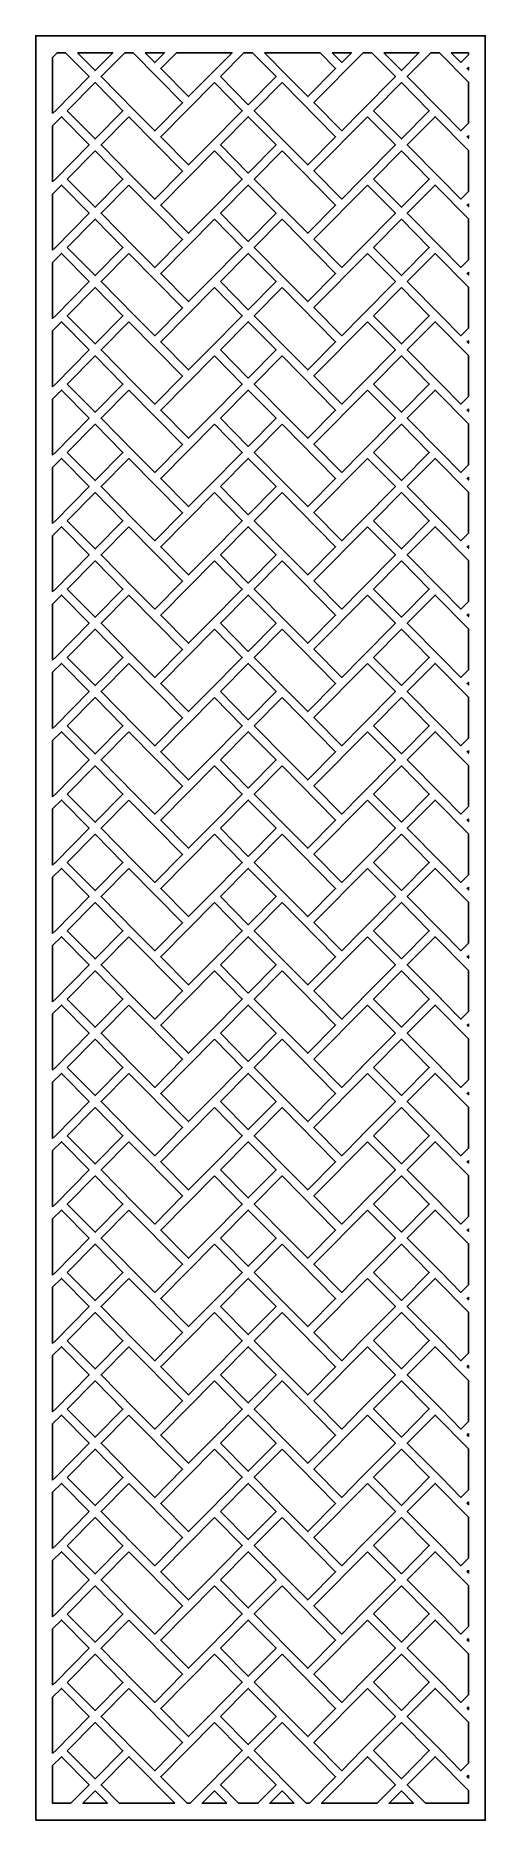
# Model space of a CAD drawing. Header units: centimetres. Extents: x -1.09 to 1.09, y -4.33 to 4.33.
import ezdxf

# ---------------------------------------------------------------- set-up
doc = ezdxf.new("R2010")
doc.units = ezdxf.units.CM
doc.header["$MEASUREMENT"] = 0
doc.layers.add('Layer 1', color=7, linetype='Continuous')

msp = doc.modelspace()

# ---------------------------------------------------------------- linework, layer by layer
at = {"layer": 'Layer 1', "color": 242}
for points, knots in [([(-1.09132, -4.33142), (-1.09132, -4.33142), (-1.09132, -4.14867), (-1.09132, -4.14867), (-1.09132, -4.14867), (-1.09132, -4.14867), (-1.09132, -4.0901), (-1.09132, -4.0901), (-1.09132, -4.0901), (-1.09132, -4.0901), (-1.09132, -3.81699), (-1.09132, -3.81699), (-1.09132, -3.81699), (-1.09132, -3.81699), (-1.09132, -3.75842), (-1.09132, -3.75842), (-1.09132, -3.75842), (-1.09132, -3.75842), (-1.09132, -3.4853), (-1.09132, -3.4853), (-1.09132, -3.4853), (-1.09132, -3.4853), (-1.09132, -3.42673), (-1.09132, -3.42673), (-1.09132, -3.42673), (-1.09132, -3.42673), (-1.09132, -3.15362), (-1.09132, -3.15362), (-1.09132, -3.15362), (-1.09132, -3.15362), (-1.09132, -3.09505), (-1.09132, -3.09505), (-1.09132, -3.09505), (-1.09132, -3.09505), (-1.09132, -2.82193), (-1.09132, -2.82193), (-1.09132, -2.82193), (-1.09132, -2.82193), (-1.09132, -2.76336), (-1.09132, -2.76336), (-1.09132, -2.76336), (-1.09132, -2.76336), (-1.09132, -2.49025), (-1.09132, -2.49025), (-1.09132, -2.49025), (-1.09132, -2.49025), (-1.09132, -2.43167), (-1.09132, -2.43167), (-1.09132, -2.43167), (-1.09132, -2.43167), (-1.09132, -2.15856), (-1.09132, -2.15856), (-1.09132, -2.15856), (-1.09132, -2.15856), (-1.09132, -2.09999), (-1.09132, -2.09999), (-1.09132, -2.09999), (-1.09132, -2.09999), (-1.09132, -1.82688), (-1.09132, -1.82688), (-1.09132, -1.82688), (-1.09132, -1.82688), (-1.09132, -1.7683), (-1.09132, -1.7683), (-1.09132, -1.7683), (-1.09132, -1.7683), (-1.09132, -1.49519), (-1.09132, -1.49519), (-1.09132, -1.49519), (-1.09132, -1.49519), (-1.09132, -1.43662), (-1.09132, -1.43662), (-1.09132, -1.43662), (-1.09132, -1.43662), (-1.09132, -1.1635), (-1.09132, -1.1635), (-1.09132, -1.1635), (-1.09132, -1.1635), (-1.09132, -1.10493), (-1.09132, -1.10493), (-1.09132, -1.10493), (-1.09132, -1.10493), (-1.09132, -0.83182), (-1.09132, -0.83182), (-1.09132, -0.83182), (-1.09132, -0.83182), (-1.09132, -0.77325), (-1.09132, -0.77325), (-1.09132, -0.77325), (-1.09132, -0.77325), (-1.09132, -0.50013), (-1.09132, -0.50013), (-1.09132, -0.50013), (-1.09132, -0.50013), (-1.09132, -0.44156), (-1.09132, -0.44156), (-1.09132, -0.44156), (-1.09132, -0.44156), (-1.09132, -0.16845), (-1.09132, -0.16845), (-1.09132, -0.16845), (-1.09132, -0.16845), (-1.09132, -0.10988), (-1.09132, -0.10988), (-1.09132, -0.10988), (-1.09132, -0.10988), (-1.09132, 0.16324), (-1.09132, 0.16324), (-1.09132, 0.16324), (-1.09132, 0.16324), (-1.09132, 0.22181), (-1.09132, 0.22181), (-1.09132, 0.22181), (-1.09132, 0.22181), (-1.09132, 0.49492), (-1.09132, 0.49492), (-1.09132, 0.49492), (-1.09132, 0.49492), (-1.09132, 0.55349), (-1.09132, 0.55349), (-1.09132, 0.55349), (-1.09132, 0.55349), (-1.09132, 0.82661), (-1.09132, 0.82661), (-1.09132, 0.82661), (-1.09132, 0.82661), (-1.09132, 0.88518), (-1.09132, 0.88518), (-1.09132, 0.88518), (-1.09132, 0.88518), (-1.09132, 1.15829), (-1.09132, 1.15829), (-1.09132, 1.15829), (-1.09132, 1.15829), (-1.09132, 1.21686), (-1.09132, 1.21686), (-1.09132, 1.21686), (-1.09132, 1.21686), (-1.09132, 1.48998), (-1.09132, 1.48998), (-1.09132, 1.48998), (-1.09132, 1.48998), (-1.09132, 1.54855), (-1.09132, 1.54855), (-1.09132, 1.54855), (-1.09132, 1.54855), (-1.09132, 1.82166), (-1.09132, 1.82166), (-1.09132, 1.82166), (-1.09132, 1.82166), (-1.09132, 1.88024), (-1.09132, 1.88024), (-1.09132, 1.88024), (-1.09132, 1.88024), (-1.09132, 2.15335), (-1.09132, 2.15335), (-1.09132, 2.15335), (-1.09132, 2.15335), (-1.09132, 2.21192), (-1.09132, 2.21192), (-1.09132, 2.21192), (-1.09132, 2.21192), (-1.09132, 2.48503), (-1.09132, 2.48503), (-1.09132, 2.48503), (-1.09132, 2.48503), (-1.09132, 2.54361), (-1.09132, 2.54361), (-1.09132, 2.54361), (-1.09132, 2.54361), (-1.09132, 2.81672), (-1.09132, 2.81672), (-1.09132, 2.81672), (-1.09132, 2.81672), (-1.09132, 2.87529), (-1.09132, 2.87529), (-1.09132, 2.87529), (-1.09132, 2.87529), (-1.09132, 3.14841), (-1.09132, 3.14841), (-1.09132, 3.14841), (-1.09132, 3.14841), (-1.09132, 3.20698), (-1.09132, 3.20698), (-1.09132, 3.20698), (-1.09132, 3.20698), (-1.09132, 3.48009), (-1.09132, 3.48009), (-1.09132, 3.48009), (-1.09132, 3.48009), (-1.09132, 3.53866), (-1.09132, 3.53866), (-1.09132, 3.53866), (-1.09132, 3.53866), (-1.09132, 3.81178), (-1.09132, 3.81178), (-1.09132, 3.81178), (-1.09132, 3.81178), (-1.09132, 3.87035), (-1.09132, 3.87035), (-1.09132, 3.87035), (-1.09132, 3.87035), (-1.09132, 4.14346), (-1.09132, 4.14346), (-1.09132, 4.14346), (-1.09132, 4.14346), (-1.09132, 4.20203), (-1.09132, 4.20203), (-1.09132, 4.20203), (-1.09132, 4.20203), (-1.09132, 4.33143), (-1.09132, 4.33143), (-1.09132, 4.33143), (-1.09132, 4.33143), (-0.96349, 4.33143), (-0.96349, 4.33143), (-0.96349, 4.33143), (-0.96349, 4.33143), (-0.90543, 4.33143), (-0.90543, 4.33143), (-0.90543, 4.33143), (-0.90543, 4.33143), (-0.70021, 4.33143), (-0.70021, 4.33143), (-0.70021, 4.33143), (-0.70021, 4.33143), (-0.64215, 4.33143), (-0.64215, 4.33143), (-0.64215, 4.33143), (-0.64215, 4.33143), (-0.38478, 4.33143), (-0.38478, 4.33143), (-0.38478, 4.33143), (-0.38478, 4.33143), (-0.32627, 4.33143), (-0.32627, 4.33143), (-0.32627, 4.33143), (-0.32627, 4.33143), (-0.12076, 4.33143), (-0.12076, 4.33143), (-0.12076, 4.33143), (-0.12076, 4.33143), (-0.06289, 4.33143), (-0.06289, 4.33143), (-0.06289, 4.33143), (-0.06289, 4.33143), (-0.05618, 4.33143), (-0.05618, 4.33143), (-0.05618, 4.33143), (-0.05618, 4.33143), (0.0017, 4.33143), (0.0017, 4.33143), (0.0017, 4.33143), (0.0017, 4.33143), (0.2072, 4.33143), (0.2072, 4.33143), (0.2072, 4.33143), (0.2072, 4.33143), (0.26594, 4.33143), (0.26594, 4.33143), (0.26594, 4.33143), (0.26594, 4.33143), (0.52285, 4.33143), (0.52285, 4.33143), (0.52285, 4.33143), (0.52285, 4.33143), (0.58091, 4.33143), (0.58091, 4.33143), (0.58091, 4.33143), (0.58091, 4.33143), (0.7866, 4.33143), (0.7866, 4.33143), (0.7866, 4.33143), (0.7866, 4.33143), (0.84466, 4.33143), (0.84466, 4.33143), (0.84466, 4.33143), (0.84466, 4.33143), (1.09132, 4.33143), (1.09132, 4.33143), (1.09132, 4.33143), (1.09132, 4.33143), (1.09132, 4.32107), (1.09132, 4.32107), (1.09132, 4.32107), (1.09132, 4.32107), (1.09132, 4.2619), (1.09132, 4.2619), (1.09132, 4.2619), (1.09132, 4.2619), (1.09132, 4.0827), (1.09132, 4.0827), (1.09132, 4.0827), (1.09132, 4.0827), (1.09132, 4.0233), (1.09132, 4.0233), (1.09132, 4.0233), (1.09132, 4.0233), (1.09132, 3.98938), (1.09132, 3.98938), (1.09132, 3.98938), (1.09132, 3.98938), (1.09132, 3.93022), (1.09132, 3.93022), (1.09132, 3.93022), (1.09132, 3.93022), (1.09132, 3.75102), (1.09132, 3.75102), (1.09132, 3.75102), (1.09132, 3.75102), (1.09132, 3.69162), (1.09132, 3.69162), (1.09132, 3.69162), (1.09132, 3.69162), (1.09132, 3.6577), (1.09132, 3.6577), (1.09132, 3.6577), (1.09132, 3.6577), (1.09132, 3.59853), (1.09132, 3.59853), (1.09132, 3.59853), (1.09132, 3.59853), (1.09132, 3.41933), (1.09132, 3.41933), (1.09132, 3.41933), (1.09132, 3.41933), (1.09132, 3.35993), (1.09132, 3.35993), (1.09132, 3.35993), (1.09132, 3.35993), (1.09132, 3.32601), (1.09132, 3.32601), (1.09132, 3.32601), (1.09132, 3.32601), (1.09132, 3.26685), (1.09132, 3.26685), (1.09132, 3.26685), (1.09132, 3.26685), (1.09132, 3.08765), (1.09132, 3.08765), (1.09132, 3.08765), (1.09132, 3.08765), (1.09132, 3.02825), (1.09132, 3.02825), (1.09132, 3.02825), (1.09132, 3.02825), (1.09132, 2.99433), (1.09132, 2.99433), (1.09132, 2.99433), (1.09132, 2.99433), (1.09132, 2.93516), (1.09132, 2.93516), (1.09132, 2.93516), (1.09132, 2.93516), (1.09132, 2.75596), (1.09132, 2.75596), (1.09132, 2.75596), (1.09132, 2.75596), (1.09132, 2.69656), (1.09132, 2.69656), (1.09132, 2.69656), (1.09132, 2.69656), (1.09132, 2.66264), (1.09132, 2.66264), (1.09132, 2.66264), (1.09132, 2.66264), (1.09132, 2.60348), (1.09132, 2.60348), (1.09132, 2.60348), (1.09132, 2.60348), (1.09132, 2.42428), (1.09132, 2.42428), (1.09132, 2.42428), (1.09132, 2.42428), (1.09132, 2.36488), (1.09132, 2.36488), (1.09132, 2.36488), (1.09132, 2.36488), (1.09132, 2.33096), (1.09132, 2.33096), (1.09132, 2.33096), (1.09132, 2.33096), (1.09132, 2.27179), (1.09132, 2.27179), (1.09132, 2.27179), (1.09132, 2.27179), (1.09132, 2.09259), (1.09132, 2.09259), (1.09132, 2.09259), (1.09132, 2.09259), (1.09132, 2.03319), (1.09132, 2.03319), (1.09132, 2.03319), (1.09132, 2.03319), (1.09132, 1.99927), (1.09132, 1.99927), (1.09132, 1.99927), (1.09132, 1.99927), (1.09132, 1.94011), (1.09132, 1.94011), (1.09132, 1.94011), (1.09132, 1.94011), (1.09132, 1.76091), (1.09132, 1.76091), (1.09132, 1.76091), (1.09132, 1.76091), (1.09132, 1.70151), (1.09132, 1.70151), (1.09132, 1.70151), (1.09132, 1.70151), (1.09132, 1.66759), (1.09132, 1.66759), (1.09132, 1.66759), (1.09132, 1.66759), (1.09132, 1.60842), (1.09132, 1.60842), (1.09132, 1.60842), (1.09132, 1.60842), (1.09132, 1.42922), (1.09132, 1.42922), (1.09132, 1.42922), (1.09132, 1.42922), (1.09132, 1.36982), (1.09132, 1.36982), (1.09132, 1.36982), (1.09132, 1.36982), (1.09132, 1.3359), (1.09132, 1.3359), (1.09132, 1.3359), (1.09132, 1.3359), (1.09132, 1.27674), (1.09132, 1.27674), (1.09132, 1.27674), (1.09132, 1.27674), (1.09132, 1.09753), (1.09132, 1.09753), (1.09132, 1.09753), (1.09132, 1.09753), (1.09132, 1.03813), (1.09132, 1.03813), (1.09132, 1.03813), (1.09132, 1.03813), (1.09132, 1.00422), (1.09132, 1.00422), (1.09132, 1.00422), (1.09132, 1.00422), (1.09132, 0.94505), (1.09132, 0.94505), (1.09132, 0.94505), (1.09132, 0.94505), (1.09132, 0.76585), (1.09132, 0.76585), (1.09132, 0.76585), (1.09132, 0.76585), (1.09132, 0.70645), (1.09132, 0.70645), (1.09132, 0.70645), (1.09132, 0.70645), (1.09132, 0.67253), (1.09132, 0.67253), (1.09132, 0.67253), (1.09132, 0.67253), (1.09132, 0.61337), (1.09132, 0.61337), (1.09132, 0.61337), (1.09132, 0.61337), (1.09132, 0.43416), (1.09132, 0.43416), (1.09132, 0.43416), (1.09132, 0.43416), (1.09132, 0.37476), (1.09132, 0.37476), (1.09132, 0.37476), (1.09132, 0.37476), (1.09132, 0.34084), (1.09132, 0.34084), (1.09132, 0.34084), (1.09132, 0.34084), (1.09132, 0.28168), (1.09132, 0.28168), (1.09132, 0.28168), (1.09132, 0.28168), (1.09132, 0.10248), (1.09132, 0.10248), (1.09132, 0.10248), (1.09132, 0.10248), (1.09132, 0.04308), (1.09132, 0.04308), (1.09132, 0.04308), (1.09132, 0.04308), (1.09132, 0.00916), (1.09132, 0.00916), (1.09132, 0.00916), (1.09132, 0.00916), (1.09132, -0.05001), (1.09132, -0.05001), (1.09132, -0.05001), (1.09132, -0.05001), (1.09132, -0.22921), (1.09132, -0.22921), (1.09132, -0.22921), (1.09132, -0.22921), (1.09132, -0.28861), (1.09132, -0.28861), (1.09132, -0.28861), (1.09132, -0.28861), (1.09132, -0.32253), (1.09132, -0.32253), (1.09132, -0.32253), (1.09132, -0.32253), (1.09132, -0.38169), (1.09132, -0.38169), (1.09132, -0.38169), (1.09132, -0.38169), (1.09132, -0.56089), (1.09132, -0.56089), (1.09132, -0.56089), (1.09132, -0.56089), (1.09132, -0.62029), (1.09132, -0.62029), (1.09132, -0.62029), (1.09132, -0.62029), (1.09132, -0.65421), (1.09132, -0.65421), (1.09132, -0.65421), (1.09132, -0.65421), (1.09132, -0.71338), (1.09132, -0.71338), (1.09132, -0.71338), (1.09132, -0.71338), (1.09132, -0.89258), (1.09132, -0.89258), (1.09132, -0.89258), (1.09132, -0.89258), (1.09132, -0.95198), (1.09132, -0.95198), (1.09132, -0.95198), (1.09132, -0.95198), (1.09132, -0.9859), (1.09132, -0.9859), (1.09132, -0.9859), (1.09132, -0.9859), (1.09132, -1.04506), (1.09132, -1.04506), (1.09132, -1.04506), (1.09132, -1.04506), (1.09132, -1.22426), (1.09132, -1.22426), (1.09132, -1.22426), (1.09132, -1.22426), (1.09132, -1.28366), (1.09132, -1.28366), (1.09132, -1.28366), (1.09132, -1.28366), (1.09132, -1.31758), (1.09132, -1.31758), (1.09132, -1.31758), (1.09132, -1.31758), (1.09132, -1.37675), (1.09132, -1.37675), (1.09132, -1.37675), (1.09132, -1.37675), (1.09132, -1.55595), (1.09132, -1.55595), (1.09132, -1.55595), (1.09132, -1.55595), (1.09132, -1.61535), (1.09132, -1.61535), (1.09132, -1.61535), (1.09132, -1.61535), (1.09132, -1.64927), (1.09132, -1.64927), (1.09132, -1.64927), (1.09132, -1.64927), (1.09132, -1.70843), (1.09132, -1.70843), (1.09132, -1.70843), (1.09132, -1.70843), (1.09132, -1.88763), (1.09132, -1.88763), (1.09132, -1.88763), (1.09132, -1.88763), (1.09132, -1.94703), (1.09132, -1.94703), (1.09132, -1.94703), (1.09132, -1.94703), (1.09132, -1.98095), (1.09132, -1.98095), (1.09132, -1.98095), (1.09132, -1.98095), (1.09132, -2.04012), (1.09132, -2.04012), (1.09132, -2.04012), (1.09132, -2.04012), (1.09132, -2.21932), (1.09132, -2.21932), (1.09132, -2.21932), (1.09132, -2.21932), (1.09132, -2.27872), (1.09132, -2.27872), (1.09132, -2.27872), (1.09132, -2.27872), (1.09132, -2.31264), (1.09132, -2.31264), (1.09132, -2.31264), (1.09132, -2.31264), (1.09132, -2.3718), (1.09132, -2.3718), (1.09132, -2.3718), (1.09132, -2.3718), (1.09132, -2.55101), (1.09132, -2.55101), (1.09132, -2.55101), (1.09132, -2.55101), (1.09132, -2.61041), (1.09132, -2.61041), (1.09132, -2.61041), (1.09132, -2.61041), (1.09132, -2.64432), (1.09132, -2.64432), (1.09132, -2.64432), (1.09132, -2.64432), (1.09132, -2.70349), (1.09132, -2.70349), (1.09132, -2.70349), (1.09132, -2.70349), (1.09132, -2.88269), (1.09132, -2.88269), (1.09132, -2.88269), (1.09132, -2.88269), (1.09132, -2.94209), (1.09132, -2.94209), (1.09132, -2.94209), (1.09132, -2.94209), (1.09132, -2.97601), (1.09132, -2.97601), (1.09132, -2.97601), (1.09132, -2.97601), (1.09132, -3.03517), (1.09132, -3.03517), (1.09132, -3.03517), (1.09132, -3.03517), (1.09132, -3.21438), (1.09132, -3.21438), (1.09132, -3.21438), (1.09132, -3.21438), (1.09132, -3.27378), (1.09132, -3.27378), (1.09132, -3.27378), (1.09132, -3.27378), (1.09132, -3.30769), (1.09132, -3.30769), (1.09132, -3.30769), (1.09132, -3.30769), (1.09132, -3.36686), (1.09132, -3.36686), (1.09132, -3.36686), (1.09132, -3.36686), (1.09132, -3.54606), (1.09132, -3.54606), (1.09132, -3.54606), (1.09132, -3.54606), (1.09132, -3.60546), (1.09132, -3.60546), (1.09132, -3.60546), (1.09132, -3.60546), (1.09132, -3.63938), (1.09132, -3.63938), (1.09132, -3.63938), (1.09132, -3.63938), (1.09132, -3.69854), (1.09132, -3.69854), (1.09132, -3.69854), (1.09132, -3.69854), (1.09132, -3.87775), (1.09132, -3.87775), (1.09132, -3.87775), (1.09132, -3.87775), (1.09132, -3.93715), (1.09132, -3.93715), (1.09132, -3.93715), (1.09132, -3.93715), (1.09132, -3.97107), (1.09132, -3.97107), (1.09132, -3.97107), (1.09132, -3.97107), (1.09132, -4.03023), (1.09132, -4.03023), (1.09132, -4.03023), (1.09132, -4.03023), (1.09132, -4.20943), (1.09132, -4.20943), (1.09132, -4.20943), (1.09132, -4.20943), (1.09132, -4.26883), (1.09132, -4.26883), (1.09132, -4.26883), (1.09132, -4.26883), (1.09132, -4.30275), (1.09132, -4.30275), (1.09132, -4.30275), (1.09132, -4.30275), (1.09132, -4.33142), (1.09132, -4.33142), (1.09132, -4.33142), (1.09132, -4.33142), (1.06296, -4.33142), (1.06296, -4.33142), (1.06296, -4.33142), (1.06296, -4.33142), (0.88313, -4.33142), (0.88313, -4.33142), (0.88313, -4.33142), (0.88313, -4.33142), (0.81239, -4.33142), (0.81239, -4.33142), (0.81239, -4.33142), (0.81239, -4.33142), (0.55512, -4.33142), (0.55512, -4.33142), (0.55512, -4.33142), (0.55512, -4.33142), (0.48438, -4.33142), (0.48438, -4.33142), (0.48438, -4.33142), (0.48438, -4.33142), (0.30455, -4.33142), (0.30455, -4.33142), (0.30455, -4.33142), (0.30455, -4.33142), (0.24581, -4.33142), (0.24581, -4.33142), (0.24581, -4.33142), (0.24581, -4.33142), (-0.02415, -4.33142), (-0.02415, -4.33142), (-0.02415, -4.33142), (-0.02415, -4.33142), (-0.09492, -4.33142), (-0.09492, -4.33142), (-0.09492, -4.33142), (-0.09492, -4.33142), (-0.36487, -4.33142), (-0.36487, -4.33142), (-0.36487, -4.33142), (-0.36487, -4.33142), (-0.42338, -4.33142), (-0.42338, -4.33142), (-0.42338, -4.33142), (-0.42338, -4.33142), (-0.60368, -4.33142), (-0.60368, -4.33142), (-0.60368, -4.33142), (-0.60368, -4.33142), (-0.67395, -4.33142), (-0.67395, -4.33142), (-0.67395, -4.33142), (-0.67395, -4.33142), (-0.93169, -4.33142), (-0.93169, -4.33142), (-0.93169, -4.33142), (-0.93169, -4.33142), (-1.00196, -4.33142), (-1.00196, -4.33142), (-1.00196, -4.33142), (-1.00196, -4.33142), (-1.09132, -4.33142), (-1.09132, -4.33142)], [0, 0, 0, 0, 0.0051813, 0.0051813, 0.0051813, 0.0051813, 0.0103627, 0.0103627, 0.0103627, 0.0103627, 0.015544, 0.015544, 0.015544, 0.015544, 0.0207254, 0.0207254, 0.0207254, 0.0207254, 0.0259067, 0.0259067, 0.0259067, 0.0259067, 0.0310881, 0.0310881, 0.0310881, 0.0310881, 0.0362694, 0.0362694, 0.0362694, 0.0362694, 0.0414508, 0.0414508, 0.0414508, 0.0414508, 0.0466321, 0.0466321, 0.0466321, 0.0466321, 0.0518135, 0.0518135, 0.0518135, 0.0518135, 0.0569948, 0.0569948, 0.0569948, 0.0569948, 0.0621762, 0.0621762, 0.0621762, 0.0621762, 0.0673575, 0.0673575, 0.0673575, 0.0673575, 0.0725389, 0.0725389, 0.0725389, 0.0725389, 0.0777202, 0.0777202, 0.0777202, 0.0777202, 0.0829016, 0.0829016, 0.0829016, 0.0829016, 0.0880829, 0.0880829, 0.0880829, 0.0880829, 0.0932642, 0.0932642, 0.0932642, 0.0932642, 0.0984456, 0.0984456, 0.0984456, 0.0984456, 0.1036269, 0.1036269, 0.1036269, 0.1036269, 0.1088083, 0.1088083, 0.1088083, 0.1088083, 0.1139896, 0.1139896, 0.1139896, 0.1139896, 0.119171, 0.119171, 0.119171, 0.119171, 0.1243523, 0.1243523, 0.1243523, 0.1243523, 0.1295337, 0.1295337, 0.1295337, 0.1295337, 0.134715, 0.134715, 0.134715, 0.134715, 0.1398964, 0.1398964, 0.1398964, 0.1398964, 0.1450777, 0.1450777, 0.1450777, 0.1450777, 0.1502591, 0.1502591, 0.1502591, 0.1502591, 0.1554404, 0.1554404, 0.1554404, 0.1554404, 0.1606218, 0.1606218, 0.1606218, 0.1606218, 0.1658031, 0.1658031, 0.1658031, 0.1658031, 0.1709845, 0.1709845, 0.1709845, 0.1709845, 0.1761658, 0.1761658, 0.1761658, 0.1761658, 0.1813472, 0.1813472, 0.1813472, 0.1813472, 0.1865285, 0.1865285, 0.1865285, 0.1865285, 0.1917098, 0.1917098, 0.1917098, 0.1917098, 0.1968912, 0.1968912, 0.1968912, 0.1968912, 0.2020725, 0.2020725, 0.2020725, 0.2020725, 0.2072539, 0.2072539, 0.2072539, 0.2072539, 0.2124352, 0.2124352, 0.2124352, 0.2124352, 0.2176166, 0.2176166, 0.2176166, 0.2176166, 0.2227979, 0.2227979, 0.2227979, 0.2227979, 0.2279793, 0.2279793, 0.2279793, 0.2279793, 0.2331606, 0.2331606, 0.2331606, 0.2331606, 0.238342, 0.238342, 0.238342, 0.238342, 0.2435233, 0.2435233, 0.2435233, 0.2435233, 0.2487047, 0.2487047, 0.2487047, 0.2487047, 0.253886, 0.253886, 0.253886, 0.253886, 0.2590674, 0.2590674, 0.2590674, 0.2590674, 0.2642487, 0.2642487, 0.2642487, 0.2642487, 0.2694301, 0.2694301, 0.2694301, 0.2694301, 0.2746114, 0.2746114, 0.2746114, 0.2746114, 0.2797927, 0.2797927, 0.2797927, 0.2797927, 0.2849741, 0.2849741, 0.2849741, 0.2849741, 0.2901554, 0.2901554, 0.2901554, 0.2901554, 0.2953368, 0.2953368, 0.2953368, 0.2953368, 0.3005181, 0.3005181, 0.3005181, 0.3005181, 0.3056995, 0.3056995, 0.3056995, 0.3056995, 0.3108808, 0.3108808, 0.3108808, 0.3108808, 0.3160622, 0.3160622, 0.3160622, 0.3160622, 0.3212435, 0.3212435, 0.3212435, 0.3212435, 0.3264249, 0.3264249, 0.3264249, 0.3264249, 0.3316062, 0.3316062, 0.3316062, 0.3316062, 0.3367876, 0.3367876, 0.3367876, 0.3367876, 0.3419689, 0.3419689, 0.3419689, 0.3419689, 0.3471503, 0.3471503, 0.3471503, 0.3471503, 0.3523316, 0.3523316, 0.3523316, 0.3523316, 0.357513, 0.357513, 0.357513, 0.357513, 0.3626943, 0.3626943, 0.3626943, 0.3626943, 0.3678756, 0.3678756, 0.3678756, 0.3678756, 0.373057, 0.373057, 0.373057, 0.373057, 0.3782383, 0.3782383, 0.3782383, 0.3782383, 0.3834197, 0.3834197, 0.3834197, 0.3834197, 0.388601, 0.388601, 0.388601, 0.388601, 0.3937824, 0.3937824, 0.3937824, 0.3937824, 0.3989637, 0.3989637, 0.3989637, 0.3989637, 0.4041451, 0.4041451, 0.4041451, 0.4041451, 0.4093264, 0.4093264, 0.4093264, 0.4093264, 0.4145078, 0.4145078, 0.4145078, 0.4145078, 0.4196891, 0.4196891, 0.4196891, 0.4196891, 0.4248705, 0.4248705, 0.4248705, 0.4248705, 0.4300518, 0.4300518, 0.4300518, 0.4300518, 0.4352332, 0.4352332, 0.4352332, 0.4352332, 0.4404145, 0.4404145, 0.4404145, 0.4404145, 0.4455959, 0.4455959, 0.4455959, 0.4455959, 0.4507772, 0.4507772, 0.4507772, 0.4507772, 0.4559585, 0.4559585, 0.4559585, 0.4559585, 0.4611399, 0.4611399, 0.4611399, 0.4611399, 0.4663212, 0.4663212, 0.4663212, 0.4663212, 0.4715026, 0.4715026, 0.4715026, 0.4715026, 0.4766839, 0.4766839, 0.4766839, 0.4766839, 0.4818653, 0.4818653, 0.4818653, 0.4818653, 0.4870466, 0.4870466, 0.4870466, 0.4870466, 0.492228, 0.492228, 0.492228, 0.492228, 0.4974093, 0.4974093, 0.4974093, 0.4974093, 0.5025907, 0.5025907, 0.5025907, 0.5025907, 0.507772, 0.507772, 0.507772, 0.507772, 0.5129534, 0.5129534, 0.5129534, 0.5129534, 0.5181347, 0.5181347, 0.5181347, 0.5181347, 0.5233161, 0.5233161, 0.5233161, 0.5233161, 0.5284974, 0.5284974, 0.5284974, 0.5284974, 0.5336788, 0.5336788, 0.5336788, 0.5336788, 0.5388601, 0.5388601, 0.5388601, 0.5388601, 0.5440415, 0.5440415, 0.5440415, 0.5440415, 0.5492228, 0.5492228, 0.5492228, 0.5492228, 0.5544041, 0.5544041, 0.5544041, 0.5544041, 0.5595855, 0.5595855, 0.5595855, 0.5595855, 0.5647668, 0.5647668, 0.5647668, 0.5647668, 0.5699482, 0.5699482, 0.5699482, 0.5699482, 0.5751295, 0.5751295, 0.5751295, 0.5751295, 0.5803109, 0.5803109, 0.5803109, 0.5803109, 0.5854922, 0.5854922, 0.5854922, 0.5854922, 0.5906736, 0.5906736, 0.5906736, 0.5906736, 0.5958549, 0.5958549, 0.5958549, 0.5958549, 0.6010363, 0.6010363, 0.6010363, 0.6010363, 0.6062176, 0.6062176, 0.6062176, 0.6062176, 0.611399, 0.611399, 0.611399, 0.611399, 0.6165803, 0.6165803, 0.6165803, 0.6165803, 0.6217617, 0.6217617, 0.6217617, 0.6217617, 0.626943, 0.626943, 0.626943, 0.626943, 0.6321244, 0.6321244, 0.6321244, 0.6321244, 0.6373057, 0.6373057, 0.6373057, 0.6373057, 0.642487, 0.642487, 0.642487, 0.642487, 0.6476684, 0.6476684, 0.6476684, 0.6476684, 0.6528497, 0.6528497, 0.6528497, 0.6528497, 0.6580311, 0.6580311, 0.6580311, 0.6580311, 0.6632124, 0.6632124, 0.6632124, 0.6632124, 0.6683938, 0.6683938, 0.6683938, 0.6683938, 0.6735751, 0.6735751, 0.6735751, 0.6735751, 0.6787565, 0.6787565, 0.6787565, 0.6787565, 0.6839378, 0.6839378, 0.6839378, 0.6839378, 0.6891192, 0.6891192, 0.6891192, 0.6891192, 0.6943005, 0.6943005, 0.6943005, 0.6943005, 0.6994819, 0.6994819, 0.6994819, 0.6994819, 0.7046632, 0.7046632, 0.7046632, 0.7046632, 0.7098446, 0.7098446, 0.7098446, 0.7098446, 0.7150259, 0.7150259, 0.7150259, 0.7150259, 0.7202073, 0.7202073, 0.7202073, 0.7202073, 0.7253886, 0.7253886, 0.7253886, 0.7253886, 0.7305699, 0.7305699, 0.7305699, 0.7305699, 0.7357513, 0.7357513, 0.7357513, 0.7357513, 0.7409326, 0.7409326, 0.7409326, 0.7409326, 0.746114, 0.746114, 0.746114, 0.746114, 0.7512953, 0.7512953, 0.7512953, 0.7512953, 0.7564767, 0.7564767, 0.7564767, 0.7564767, 0.761658, 0.761658, 0.761658, 0.761658, 0.7668394, 0.7668394, 0.7668394, 0.7668394, 0.7720207, 0.7720207, 0.7720207, 0.7720207, 0.7772021, 0.7772021, 0.7772021, 0.7772021, 0.7823834, 0.7823834, 0.7823834, 0.7823834, 0.7875648, 0.7875648, 0.7875648, 0.7875648, 0.7927461, 0.7927461, 0.7927461, 0.7927461, 0.7979275, 0.7979275, 0.7979275, 0.7979275, 0.8031088, 0.8031088, 0.8031088, 0.8031088, 0.8082902, 0.8082902, 0.8082902, 0.8082902, 0.8134715, 0.8134715, 0.8134715, 0.8134715, 0.8186528, 0.8186528, 0.8186528, 0.8186528, 0.8238342, 0.8238342, 0.8238342, 0.8238342, 0.8290155, 0.8290155, 0.8290155, 0.8290155, 0.8341969, 0.8341969, 0.8341969, 0.8341969, 0.8393782, 0.8393782, 0.8393782, 0.8393782, 0.8445596, 0.8445596, 0.8445596, 0.8445596, 0.8497409, 0.8497409, 0.8497409, 0.8497409, 0.8549223, 0.8549223, 0.8549223, 0.8549223, 0.8601036, 0.8601036, 0.8601036, 0.8601036, 0.865285, 0.865285, 0.865285, 0.865285, 0.8704663, 0.8704663, 0.8704663, 0.8704663, 0.8756477, 0.8756477, 0.8756477, 0.8756477, 0.880829, 0.880829, 0.880829, 0.880829, 0.8860104, 0.8860104, 0.8860104, 0.8860104, 0.8911917, 0.8911917, 0.8911917, 0.8911917, 0.8963731, 0.8963731, 0.8963731, 0.8963731, 0.9015544, 0.9015544, 0.9015544, 0.9015544, 0.9067358, 0.9067358, 0.9067358, 0.9067358, 0.9119171, 0.9119171, 0.9119171, 0.9119171, 0.9170984, 0.9170984, 0.9170984, 0.9170984, 0.9222798, 0.9222798, 0.9222798, 0.9222798, 0.9274611, 0.9274611, 0.9274611, 0.9274611, 0.9326425, 0.9326425, 0.9326425, 0.9326425, 0.9378238, 0.9378238, 0.9378238, 0.9378238, 0.9430052, 0.9430052, 0.9430052, 0.9430052, 0.9481865, 0.9481865, 0.9481865, 0.9481865, 0.9533679, 0.9533679, 0.9533679, 0.9533679, 0.9585492, 0.9585492, 0.9585492, 0.9585492, 0.9637306, 0.9637306, 0.9637306, 0.9637306, 0.9689119, 0.9689119, 0.9689119, 0.9689119, 0.9740933, 0.9740933, 0.9740933, 0.9740933, 0.9792746, 0.9792746, 0.9792746, 0.9792746, 0.984456, 0.984456, 0.984456, 0.984456, 0.9896373, 0.9896373, 0.9896373, 0.9896373, 1, 1, 1, 1]), ([(-1.00947, 3.95311), (-1.00947, 3.95311), (-0.99576, 3.96698), (-0.99576, 3.96698), (-0.99576, 3.96698), (-0.99576, 3.96698), (-0.99583, 3.96705), (-0.99583, 3.96705), (-0.99583, 3.96705), (-0.99583, 3.96705), (-0.83183, 4.13289), (-0.83183, 4.13289), (-0.83183, 4.13289), (-0.83183, 4.13289), (-0.94632, 4.24867), (-0.94632, 4.24867), (-0.94632, 4.24867), (-0.94632, 4.24867), (-0.98728, 4.24867), (-0.98728, 4.24867), (-0.98728, 4.24867), (-0.98728, 4.24867), (-1.00947, 4.22623), (-1.00947, 4.22623), (-1.00947, 4.22623), (-1.00947, 4.22623), (-1.00947, 3.95311), (-1.00947, 3.95311)], [0, 0, 0, 0, 0.125, 0.125, 0.125, 0.125, 0.25, 0.25, 0.25, 0.25, 0.375, 0.375, 0.375, 0.375, 0.5, 0.5, 0.5, 0.5, 0.625, 0.625, 0.625, 0.625, 0.75, 0.75, 0.75, 0.75, 1, 1, 1, 1]), ([(-0.88845, 4.24867), (-0.88845, 4.24867), (-0.80282, 4.16208), (-0.80282, 4.16208), (-0.80282, 4.16208), (-0.80282, 4.16208), (-0.71719, 4.24867), (-0.71719, 4.24867), (-0.71719, 4.24867), (-0.71719, 4.24867), (-0.88845, 4.24867), (-0.88845, 4.24867)], [0, 0, 0, 0, 0.25, 0.25, 0.25, 0.25, 0.5, 0.5, 0.5, 0.5, 1, 1, 1, 1]), ([(-0.65932, 4.24867), (-0.65932, 4.24867), (-0.77382, 4.13289), (-0.77382, 4.13289), (-0.77382, 4.13289), (-0.77382, 4.13289), (-0.60981, 3.96705), (-0.60981, 3.96705), (-0.60981, 3.96705), (-0.60981, 3.96705), (-0.60988, 3.96698), (-0.60988, 3.96698), (-0.60988, 3.96698), (-0.60988, 3.96698), (-0.51353, 3.86955), (-0.51353, 3.86955), (-0.51353, 3.86955), (-0.51353, 3.86955), (-0.37849, 4.00611), (-0.37849, 4.00611), (-0.37849, 4.00611), (-0.37849, 4.00611), (-0.61836, 4.24867), (-0.61836, 4.24867), (-0.61836, 4.24867), (-0.61836, 4.24867), (-0.65932, 4.24867), (-0.65932, 4.24867)], [0, 0, 0, 0, 0.125, 0.125, 0.125, 0.125, 0.25, 0.25, 0.25, 0.25, 0.375, 0.375, 0.375, 0.375, 0.5, 0.5, 0.5, 0.5, 0.625, 0.625, 0.625, 0.625, 0.75, 0.75, 0.75, 0.75, 1, 1, 1, 1]), ([(-0.56044, 4.24867), (-0.56044, 4.24867), (-0.51353, 4.20124), (-0.51353, 4.20124), (-0.51353, 4.20124), (-0.51353, 4.20124), (-0.46662, 4.24867), (-0.46662, 4.24867), (-0.46662, 4.24867), (-0.46662, 4.24867), (-0.56044, 4.24867), (-0.56044, 4.24867)], [0, 0, 0, 0, 0.25, 0.25, 0.25, 0.25, 0.5, 0.5, 0.5, 0.5, 1, 1, 1, 1]), ([(-0.40812, 4.24867), (-0.40812, 4.24867), (-0.48387, 4.17207), (-0.48387, 4.17207), (-0.48387, 4.17207), (-0.48387, 4.17207), (-0.34882, 4.03551), (-0.34882, 4.03551), (-0.34882, 4.03551), (-0.34882, 4.03551), (-0.25248, 4.13294), (-0.25248, 4.13294), (-0.25248, 4.13294), (-0.25248, 4.13294), (-0.25254, 4.13301), (-0.25254, 4.13301), (-0.25254, 4.13301), (-0.25254, 4.13301), (-0.13816, 4.24867), (-0.13816, 4.24867), (-0.13816, 4.24867), (-0.13816, 4.24867), (-0.40812, 4.24867), (-0.40812, 4.24867)], [0, 0, 0, 0, 0.1428571, 0.1428571, 0.1428571, 0.1428571, 0.2857143, 0.2857143, 0.2857143, 0.2857143, 0.4285714, 0.4285714, 0.4285714, 0.4285714, 0.5714286, 0.5714286, 0.5714286, 0.5714286, 0.7142857, 0.7142857, 0.7142857, 0.7142857, 1, 1, 1, 1]), ([(-0.19458, 4.13292), (-0.19458, 4.13292), (-0.05953, 3.99636), (-0.05953, 3.99636), (-0.05953, 3.99636), (-0.05953, 3.99636), (0.07551, 4.13292), (0.07551, 4.13292), (0.07551, 4.13292), (0.07551, 4.13292), (-0.03896, 4.24867), (-0.03896, 4.24867), (-0.03896, 4.24867), (-0.03896, 4.24867), (-0.08011, 4.24867), (-0.08011, 4.24867), (-0.08011, 4.24867), (-0.08011, 4.24867), (-0.19458, 4.13292), (-0.19458, 4.13292)], [0, 0, 0, 0, 0.1666667, 0.1666667, 0.1666667, 0.1666667, 0.3333333, 0.3333333, 0.3333333, 0.3333333, 0.5, 0.5, 0.5, 0.5, 0.6666667, 0.6666667, 0.6666667, 0.6666667, 1, 1, 1, 1]), ([(0.0191, 4.24867), (0.0191, 4.24867), (0.13348, 4.13301), (0.13348, 4.13301), (0.13348, 4.13301), (0.13348, 4.13301), (0.13341, 4.13294), (0.13341, 4.13294), (0.13341, 4.13294), (0.13341, 4.13294), (0.22976, 4.03551), (0.22976, 4.03551), (0.22976, 4.03551), (0.22976, 4.03551), (0.3648, 4.17207), (0.3648, 4.17207), (0.3648, 4.17207), (0.3648, 4.17207), (0.28905, 4.24867), (0.28905, 4.24867), (0.28905, 4.24867), (0.28905, 4.24867), (0.0191, 4.24867), (0.0191, 4.24867)], [0, 0, 0, 0, 0.1428571, 0.1428571, 0.1428571, 0.1428571, 0.2857143, 0.2857143, 0.2857143, 0.2857143, 0.4285714, 0.4285714, 0.4285714, 0.4285714, 0.5714286, 0.5714286, 0.5714286, 0.5714286, 0.7142857, 0.7142857, 0.7142857, 0.7142857, 1, 1, 1, 1]), ([(0.54049, 4.24867), (0.54049, 4.24867), (0.65475, 4.13312), (0.65475, 4.13312), (0.65475, 4.13312), (0.65475, 4.13312), (0.49074, 3.96728), (0.49074, 3.96728), (0.49074, 3.96728), (0.49074, 3.96728), (0.49081, 3.96721), (0.49081, 3.96721), (0.49081, 3.96721), (0.49081, 3.96721), (0.39446, 3.86979), (0.39446, 3.86979), (0.39446, 3.86979), (0.39446, 3.86979), (0.25942, 4.00634), (0.25942, 4.00634), (0.25942, 4.00634), (0.25942, 4.00634), (0.49906, 4.24867), (0.49906, 4.24867), (0.49906, 4.24867), (0.49906, 4.24867), (0.54049, 4.24867), (0.54049, 4.24867)], [0, 0, 0, 0, 0.125, 0.125, 0.125, 0.125, 0.25, 0.25, 0.25, 0.25, 0.375, 0.375, 0.375, 0.375, 0.5, 0.5, 0.5, 0.5, 0.625, 0.625, 0.625, 0.625, 0.75, 0.75, 0.75, 0.75, 1, 1, 1, 1]), ([(0.34779, 4.24867), (0.34779, 4.24867), (0.39446, 4.20147), (0.39446, 4.20147), (0.39446, 4.20147), (0.39446, 4.20147), (0.44114, 4.24867), (0.44114, 4.24867), (0.44114, 4.24867), (0.44114, 4.24867), (0.34779, 4.24867), (0.34779, 4.24867)], [0, 0, 0, 0, 0.25, 0.25, 0.25, 0.25, 0.5, 0.5, 0.5, 0.5, 1, 1, 1, 1]), ([(0.59836, 4.24867), (0.59836, 4.24867), (0.68375, 4.16232), (0.68375, 4.16232), (0.68375, 4.16232), (0.68375, 4.16232), (0.76915, 4.24867), (0.76915, 4.24867), (0.76915, 4.24867), (0.76915, 4.24867), (0.59836, 4.24867), (0.59836, 4.24867)], [0, 0, 0, 0, 0.25, 0.25, 0.25, 0.25, 0.5, 0.5, 0.5, 0.5, 1, 1, 1, 1]), ([(1.00947, 4.10607), (1.00947, 4.10607), (0.86845, 4.24867), (0.86845, 4.24867), (0.86845, 4.24867), (0.86845, 4.24867), (0.82702, 4.24867), (0.82702, 4.24867), (0.82702, 4.24867), (0.82702, 4.24867), (0.71276, 4.13312), (0.71276, 4.13312), (0.71276, 4.13312), (0.71276, 4.13312), (0.87676, 3.96728), (0.87676, 3.96728), (0.87676, 3.96728), (0.87676, 3.96728), (0.8767, 3.96721), (0.8767, 3.96721), (0.8767, 3.96721), (0.8767, 3.96721), (0.97304, 3.86979), (0.97304, 3.86979), (0.97304, 3.86979), (0.97304, 3.86979), (1.00947, 3.90662), (1.00947, 3.90662), (1.00947, 3.90662), (1.00947, 3.90662), (1.00947, 4.10607), (1.00947, 4.10607)], [0, 0, 0, 0, 0.1111111, 0.1111111, 0.1111111, 0.1111111, 0.2222222, 0.2222222, 0.2222222, 0.2222222, 0.3333333, 0.3333333, 0.3333333, 0.3333333, 0.4444444, 0.4444444, 0.4444444, 0.4444444, 0.5555556, 0.5555556, 0.5555556, 0.5555556, 0.6666667, 0.6666667, 0.6666667, 0.6666667, 0.7777778, 0.7777778, 0.7777778, 0.7777778, 1, 1, 1, 1]), ([(0.92637, 4.24867), (0.92637, 4.24867), (0.97304, 4.20147), (0.97304, 4.20147), (0.97304, 4.20147), (0.97304, 4.20147), (1.00947, 4.2383), (1.00947, 4.2383), (1.00947, 4.2383), (1.00947, 4.2383), (1.00947, 4.24867), (1.00947, 4.24867), (1.00947, 4.24867), (1.00947, 4.24867), (0.92637, 4.24867), (0.92637, 4.24867)], [0, 0, 0, 0, 0.2, 0.2, 0.2, 0.2, 0.4, 0.4, 0.4, 0.4, 0.6, 0.6, 0.6, 0.6, 1, 1, 1, 1]), ([(1.00947, 4.17914), (1.00947, 4.17914), (1.00271, 4.1723), (1.00271, 4.1723), (1.00271, 4.1723), (1.00271, 4.1723), (1.00947, 4.16547), (1.00947, 4.16547), (1.00947, 4.16547), (1.00947, 4.16547), (1.00947, 4.17914), (1.00947, 4.17914)], [0, 0, 0, 0, 0.25, 0.25, 0.25, 0.25, 0.5, 0.5, 0.5, 0.5, 1, 1, 1, 1]), ([(-0.93786, 3.96695), (-0.93786, 3.96695), (-0.80282, 3.8304), (-0.80282, 3.8304), (-0.80282, 3.8304), (-0.80282, 3.8304), (-0.66778, 3.96695), (-0.66778, 3.96695), (-0.66778, 3.96695), (-0.66778, 3.96695), (-0.80282, 4.10351), (-0.80282, 4.10351), (-0.80282, 4.10351), (-0.80282, 4.10351), (-0.93786, 3.96695), (-0.93786, 3.96695)], [0, 0, 0, 0, 0.2, 0.2, 0.2, 0.2, 0.4, 0.4, 0.4, 0.4, 0.6, 0.6, 0.6, 0.6, 1, 1, 1, 1]), ([(-0.22351, 4.10365), (-0.22351, 4.10365), (-0.08854, 3.96716), (-0.08854, 3.96716), (-0.08854, 3.96716), (-0.08854, 3.96716), (-0.25254, 3.80132), (-0.25254, 3.80132), (-0.25254, 3.80132), (-0.25254, 3.80132), (-0.25248, 3.80125), (-0.25248, 3.80125), (-0.25248, 3.80125), (-0.25248, 3.80125), (-0.34882, 3.70383), (-0.34882, 3.70383), (-0.34882, 3.70383), (-0.34882, 3.70383), (-0.48387, 3.84038), (-0.48387, 3.84038), (-0.48387, 3.84038), (-0.48387, 3.84038), (-0.22351, 4.10365), (-0.22351, 4.10365)], [0, 0, 0, 0, 0.1428571, 0.1428571, 0.1428571, 0.1428571, 0.2857143, 0.2857143, 0.2857143, 0.2857143, 0.4285714, 0.4285714, 0.4285714, 0.4285714, 0.5714286, 0.5714286, 0.5714286, 0.5714286, 0.7142857, 0.7142857, 0.7142857, 0.7142857, 1, 1, 1, 1]), ([(0.10445, 4.10365), (0.10445, 4.10365), (-0.03053, 3.96716), (-0.03053, 3.96716), (-0.03053, 3.96716), (-0.03053, 3.96716), (0.13348, 3.80132), (0.13348, 3.80132), (0.13348, 3.80132), (0.13348, 3.80132), (0.13341, 3.80125), (0.13341, 3.80125), (0.13341, 3.80125), (0.13341, 3.80125), (0.22976, 3.70383), (0.22976, 3.70383), (0.22976, 3.70383), (0.22976, 3.70383), (0.3648, 3.84038), (0.3648, 3.84038), (0.3648, 3.84038), (0.3648, 3.84038), (0.10445, 4.10365), (0.10445, 4.10365)], [0, 0, 0, 0, 0.1428571, 0.1428571, 0.1428571, 0.1428571, 0.2857143, 0.2857143, 0.2857143, 0.2857143, 0.4285714, 0.4285714, 0.4285714, 0.4285714, 0.5714286, 0.5714286, 0.5714286, 0.5714286, 0.7142857, 0.7142857, 0.7142857, 0.7142857, 1, 1, 1, 1]), ([(0.54871, 3.96719), (0.54871, 3.96719), (0.68375, 3.83063), (0.68375, 3.83063), (0.68375, 3.83063), (0.68375, 3.83063), (0.8188, 3.96719), (0.8188, 3.96719), (0.8188, 3.96719), (0.8188, 3.96719), (0.68375, 4.10375), (0.68375, 4.10375), (0.68375, 4.10375), (0.68375, 4.10375), (0.54871, 3.96719), (0.54871, 3.96719)], [0, 0, 0, 0, 0.2, 0.2, 0.2, 0.2, 0.4, 0.4, 0.4, 0.4, 0.6, 0.6, 0.6, 0.6, 1, 1, 1, 1]), ([(-1.00947, 3.62143), (-1.00947, 3.62143), (-0.99576, 3.63529), (-0.99576, 3.63529), (-0.99576, 3.63529), (-0.99576, 3.63529), (-0.99583, 3.63536), (-0.99583, 3.63536), (-0.99583, 3.63536), (-0.99583, 3.63536), (-0.83183, 3.8012), (-0.83183, 3.8012), (-0.83183, 3.8012), (-0.83183, 3.8012), (-0.9668, 3.93769), (-0.9668, 3.93769), (-0.9668, 3.93769), (-0.9668, 3.93769), (-1.00947, 3.89454), (-1.00947, 3.89454), (-1.00947, 3.89454), (-1.00947, 3.89454), (-1.00947, 3.62143), (-1.00947, 3.62143)], [0, 0, 0, 0, 0.1428571, 0.1428571, 0.1428571, 0.1428571, 0.2857143, 0.2857143, 0.2857143, 0.2857143, 0.4285714, 0.4285714, 0.4285714, 0.4285714, 0.5714286, 0.5714286, 0.5714286, 0.5714286, 0.7142857, 0.7142857, 0.7142857, 0.7142857, 1, 1, 1, 1]), ([(-0.63884, 3.93769), (-0.63884, 3.93769), (-0.77382, 3.8012), (-0.77382, 3.8012), (-0.77382, 3.8012), (-0.77382, 3.8012), (-0.60981, 3.63536), (-0.60981, 3.63536), (-0.60981, 3.63536), (-0.60981, 3.63536), (-0.60988, 3.63529), (-0.60988, 3.63529), (-0.60988, 3.63529), (-0.60988, 3.63529), (-0.51353, 3.53787), (-0.51353, 3.53787), (-0.51353, 3.53787), (-0.51353, 3.53787), (-0.37849, 3.67442), (-0.37849, 3.67442), (-0.37849, 3.67442), (-0.37849, 3.67442), (-0.63884, 3.93769), (-0.63884, 3.93769)], [0, 0, 0, 0, 0.1428571, 0.1428571, 0.1428571, 0.1428571, 0.2857143, 0.2857143, 0.2857143, 0.2857143, 0.4285714, 0.4285714, 0.4285714, 0.4285714, 0.5714286, 0.5714286, 0.5714286, 0.5714286, 0.7142857, 0.7142857, 0.7142857, 0.7142857, 1, 1, 1, 1]), ([(-0.19458, 3.80123), (-0.19458, 3.80123), (-0.05953, 3.66467), (-0.05953, 3.66467), (-0.05953, 3.66467), (-0.05953, 3.66467), (0.07551, 3.80123), (0.07551, 3.80123), (0.07551, 3.80123), (0.07551, 3.80123), (-0.05953, 3.93779), (-0.05953, 3.93779), (-0.05953, 3.93779), (-0.05953, 3.93779), (-0.19458, 3.80123), (-0.19458, 3.80123)], [0, 0, 0, 0, 0.2, 0.2, 0.2, 0.2, 0.4, 0.4, 0.4, 0.4, 0.6, 0.6, 0.6, 0.6, 1, 1, 1, 1]), ([(0.51977, 3.93793), (0.51977, 3.93793), (0.65475, 3.80144), (0.65475, 3.80144), (0.65475, 3.80144), (0.65475, 3.80144), (0.49074, 3.6356), (0.49074, 3.6356), (0.49074, 3.6356), (0.49074, 3.6356), (0.49081, 3.63553), (0.49081, 3.63553), (0.49081, 3.63553), (0.49081, 3.63553), (0.39446, 3.5381), (0.39446, 3.5381), (0.39446, 3.5381), (0.39446, 3.5381), (0.25942, 3.67466), (0.25942, 3.67466), (0.25942, 3.67466), (0.25942, 3.67466), (0.51977, 3.93793), (0.51977, 3.93793)], [0, 0, 0, 0, 0.1428571, 0.1428571, 0.1428571, 0.1428571, 0.2857143, 0.2857143, 0.2857143, 0.2857143, 0.4285714, 0.4285714, 0.4285714, 0.4285714, 0.5714286, 0.5714286, 0.5714286, 0.5714286, 0.7142857, 0.7142857, 0.7142857, 0.7142857, 1, 1, 1, 1]), ([(1.00947, 3.77438), (1.00947, 3.77438), (0.84774, 3.93793), (0.84774, 3.93793), (0.84774, 3.93793), (0.84774, 3.93793), (0.71276, 3.80144), (0.71276, 3.80144), (0.71276, 3.80144), (0.71276, 3.80144), (0.87676, 3.6356), (0.87676, 3.6356), (0.87676, 3.6356), (0.87676, 3.6356), (0.8767, 3.63553), (0.8767, 3.63553), (0.8767, 3.63553), (0.8767, 3.63553), (0.97304, 3.5381), (0.97304, 3.5381), (0.97304, 3.5381), (0.97304, 3.5381), (1.00947, 3.57493), (1.00947, 3.57493), (1.00947, 3.57493), (1.00947, 3.57493), (1.00947, 3.77438), (1.00947, 3.77438)], [0, 0, 0, 0, 0.125, 0.125, 0.125, 0.125, 0.25, 0.25, 0.25, 0.25, 0.375, 0.375, 0.375, 0.375, 0.5, 0.5, 0.5, 0.5, 0.625, 0.625, 0.625, 0.625, 0.75, 0.75, 0.75, 0.75, 1, 1, 1, 1]), ([(1.00947, 3.84745), (1.00947, 3.84745), (1.00271, 3.84062), (1.00271, 3.84062), (1.00271, 3.84062), (1.00271, 3.84062), (1.00947, 3.83378), (1.00947, 3.83378), (1.00947, 3.83378), (1.00947, 3.83378), (1.00947, 3.84745), (1.00947, 3.84745)], [0, 0, 0, 0, 0.25, 0.25, 0.25, 0.25, 0.5, 0.5, 0.5, 0.5, 1, 1, 1, 1]), ([(-0.93786, 3.63527), (-0.93786, 3.63527), (-0.80282, 3.49871), (-0.80282, 3.49871), (-0.80282, 3.49871), (-0.80282, 3.49871), (-0.66778, 3.63527), (-0.66778, 3.63527), (-0.66778, 3.63527), (-0.66778, 3.63527), (-0.80282, 3.77183), (-0.80282, 3.77183), (-0.80282, 3.77183), (-0.80282, 3.77183), (-0.93786, 3.63527), (-0.93786, 3.63527)], [0, 0, 0, 0, 0.2, 0.2, 0.2, 0.2, 0.4, 0.4, 0.4, 0.4, 0.6, 0.6, 0.6, 0.6, 1, 1, 1, 1]), ([(-0.22351, 3.77197), (-0.22351, 3.77197), (-0.08854, 3.63548), (-0.08854, 3.63548), (-0.08854, 3.63548), (-0.08854, 3.63548), (-0.25254, 3.46964), (-0.25254, 3.46964), (-0.25254, 3.46964), (-0.25254, 3.46964), (-0.25248, 3.46957), (-0.25248, 3.46957), (-0.25248, 3.46957), (-0.25248, 3.46957), (-0.34882, 3.37214), (-0.34882, 3.37214), (-0.34882, 3.37214), (-0.34882, 3.37214), (-0.48387, 3.5087), (-0.48387, 3.5087), (-0.48387, 3.5087), (-0.48387, 3.5087), (-0.22351, 3.77197), (-0.22351, 3.77197)], [0, 0, 0, 0, 0.1428571, 0.1428571, 0.1428571, 0.1428571, 0.2857143, 0.2857143, 0.2857143, 0.2857143, 0.4285714, 0.4285714, 0.4285714, 0.4285714, 0.5714286, 0.5714286, 0.5714286, 0.5714286, 0.7142857, 0.7142857, 0.7142857, 0.7142857, 1, 1, 1, 1]), ([(0.10445, 3.77197), (0.10445, 3.77197), (-0.03053, 3.63548), (-0.03053, 3.63548), (-0.03053, 3.63548), (-0.03053, 3.63548), (0.13348, 3.46964), (0.13348, 3.46964), (0.13348, 3.46964), (0.13348, 3.46964), (0.13341, 3.46957), (0.13341, 3.46957), (0.13341, 3.46957), (0.13341, 3.46957), (0.22976, 3.37214), (0.22976, 3.37214), (0.22976, 3.37214), (0.22976, 3.37214), (0.3648, 3.5087), (0.3648, 3.5087), (0.3648, 3.5087), (0.3648, 3.5087), (0.10445, 3.77197), (0.10445, 3.77197)], [0, 0, 0, 0, 0.1428571, 0.1428571, 0.1428571, 0.1428571, 0.2857143, 0.2857143, 0.2857143, 0.2857143, 0.4285714, 0.4285714, 0.4285714, 0.4285714, 0.5714286, 0.5714286, 0.5714286, 0.5714286, 0.7142857, 0.7142857, 0.7142857, 0.7142857, 1, 1, 1, 1]), ([(0.54871, 3.6355), (0.54871, 3.6355), (0.68375, 3.49895), (0.68375, 3.49895), (0.68375, 3.49895), (0.68375, 3.49895), (0.8188, 3.6355), (0.8188, 3.6355), (0.8188, 3.6355), (0.8188, 3.6355), (0.68375, 3.77206), (0.68375, 3.77206), (0.68375, 3.77206), (0.68375, 3.77206), (0.54871, 3.6355), (0.54871, 3.6355)], [0, 0, 0, 0, 0.2, 0.2, 0.2, 0.2, 0.4, 0.4, 0.4, 0.4, 0.6, 0.6, 0.6, 0.6, 1, 1, 1, 1]), ([(-1.00947, 3.28974), (-1.00947, 3.28974), (-0.99576, 3.30361), (-0.99576, 3.30361), (-0.99576, 3.30361), (-0.99576, 3.30361), (-0.99583, 3.30368), (-0.99583, 3.30368), (-0.99583, 3.30368), (-0.99583, 3.30368), (-0.83183, 3.46952), (-0.83183, 3.46952), (-0.83183, 3.46952), (-0.83183, 3.46952), (-0.9668, 3.60601), (-0.9668, 3.60601), (-0.9668, 3.60601), (-0.9668, 3.60601), (-1.00947, 3.56286), (-1.00947, 3.56286), (-1.00947, 3.56286), (-1.00947, 3.56286), (-1.00947, 3.28974), (-1.00947, 3.28974)], [0, 0, 0, 0, 0.1428571, 0.1428571, 0.1428571, 0.1428571, 0.2857143, 0.2857143, 0.2857143, 0.2857143, 0.4285714, 0.4285714, 0.4285714, 0.4285714, 0.5714286, 0.5714286, 0.5714286, 0.5714286, 0.7142857, 0.7142857, 0.7142857, 0.7142857, 1, 1, 1, 1]), ([(-0.63884, 3.60601), (-0.63884, 3.60601), (-0.77382, 3.46952), (-0.77382, 3.46952), (-0.77382, 3.46952), (-0.77382, 3.46952), (-0.60981, 3.30368), (-0.60981, 3.30368), (-0.60981, 3.30368), (-0.60981, 3.30368), (-0.60988, 3.30361), (-0.60988, 3.30361), (-0.60988, 3.30361), (-0.60988, 3.30361), (-0.51353, 3.20618), (-0.51353, 3.20618), (-0.51353, 3.20618), (-0.51353, 3.20618), (-0.37849, 3.34274), (-0.37849, 3.34274), (-0.37849, 3.34274), (-0.37849, 3.34274), (-0.63884, 3.60601), (-0.63884, 3.60601)], [0, 0, 0, 0, 0.1428571, 0.1428571, 0.1428571, 0.1428571, 0.2857143, 0.2857143, 0.2857143, 0.2857143, 0.4285714, 0.4285714, 0.4285714, 0.4285714, 0.5714286, 0.5714286, 0.5714286, 0.5714286, 0.7142857, 0.7142857, 0.7142857, 0.7142857, 1, 1, 1, 1]), ([(-0.19458, 3.46954), (-0.19458, 3.46954), (-0.05953, 3.33299), (-0.05953, 3.33299), (-0.05953, 3.33299), (-0.05953, 3.33299), (0.07551, 3.46954), (0.07551, 3.46954), (0.07551, 3.46954), (0.07551, 3.46954), (-0.05953, 3.6061), (-0.05953, 3.6061), (-0.05953, 3.6061), (-0.05953, 3.6061), (-0.19458, 3.46954), (-0.19458, 3.46954)], [0, 0, 0, 0, 0.2, 0.2, 0.2, 0.2, 0.4, 0.4, 0.4, 0.4, 0.6, 0.6, 0.6, 0.6, 1, 1, 1, 1]), ([(0.51977, 3.60624), (0.51977, 3.60624), (0.65475, 3.46975), (0.65475, 3.46975), (0.65475, 3.46975), (0.65475, 3.46975), (0.49074, 3.30391), (0.49074, 3.30391), (0.49074, 3.30391), (0.49074, 3.30391), (0.49081, 3.30384), (0.49081, 3.30384), (0.49081, 3.30384), (0.49081, 3.30384), (0.39446, 3.20642), (0.39446, 3.20642), (0.39446, 3.20642), (0.39446, 3.20642), (0.25942, 3.34297), (0.25942, 3.34297), (0.25942, 3.34297), (0.25942, 3.34297), (0.51977, 3.60624), (0.51977, 3.60624)], [0, 0, 0, 0, 0.1428571, 0.1428571, 0.1428571, 0.1428571, 0.2857143, 0.2857143, 0.2857143, 0.2857143, 0.4285714, 0.4285714, 0.4285714, 0.4285714, 0.5714286, 0.5714286, 0.5714286, 0.5714286, 0.7142857, 0.7142857, 0.7142857, 0.7142857, 1, 1, 1, 1]), ([(1.00947, 3.4427), (1.00947, 3.4427), (0.84774, 3.60624), (0.84774, 3.60624), (0.84774, 3.60624), (0.84774, 3.60624), (0.71276, 3.46975), (0.71276, 3.46975), (0.71276, 3.46975), (0.71276, 3.46975), (0.87676, 3.30391), (0.87676, 3.30391), (0.87676, 3.30391), (0.87676, 3.30391), (0.8767, 3.30384), (0.8767, 3.30384), (0.8767, 3.30384), (0.8767, 3.30384), (0.97304, 3.20642), (0.97304, 3.20642), (0.97304, 3.20642), (0.97304, 3.20642), (1.00947, 3.24325), (1.00947, 3.24325), (1.00947, 3.24325), (1.00947, 3.24325), (1.00947, 3.4427), (1.00947, 3.4427)], [0, 0, 0, 0, 0.125, 0.125, 0.125, 0.125, 0.25, 0.25, 0.25, 0.25, 0.375, 0.375, 0.375, 0.375, 0.5, 0.5, 0.5, 0.5, 0.625, 0.625, 0.625, 0.625, 0.75, 0.75, 0.75, 0.75, 1, 1, 1, 1]), ([(1.00947, 3.51577), (1.00947, 3.51577), (1.00271, 3.50893), (1.00271, 3.50893), (1.00271, 3.50893), (1.00271, 3.50893), (1.00947, 3.5021), (1.00947, 3.5021), (1.00947, 3.5021), (1.00947, 3.5021), (1.00947, 3.51577), (1.00947, 3.51577)], [0, 0, 0, 0, 0.25, 0.25, 0.25, 0.25, 0.5, 0.5, 0.5, 0.5, 1, 1, 1, 1]), ([(-0.93786, 3.30358), (-0.93786, 3.30358), (-0.80282, 3.16703), (-0.80282, 3.16703), (-0.80282, 3.16703), (-0.80282, 3.16703), (-0.66778, 3.30358), (-0.66778, 3.30358), (-0.66778, 3.30358), (-0.66778, 3.30358), (-0.80282, 3.44014), (-0.80282, 3.44014), (-0.80282, 3.44014), (-0.80282, 3.44014), (-0.93786, 3.30358), (-0.93786, 3.30358)], [0, 0, 0, 0, 0.2, 0.2, 0.2, 0.2, 0.4, 0.4, 0.4, 0.4, 0.6, 0.6, 0.6, 0.6, 1, 1, 1, 1]), ([(-0.22351, 3.44028), (-0.22351, 3.44028), (-0.08854, 3.30379), (-0.08854, 3.30379), (-0.08854, 3.30379), (-0.08854, 3.30379), (-0.25254, 3.13795), (-0.25254, 3.13795), (-0.25254, 3.13795), (-0.25254, 3.13795), (-0.25248, 3.13788), (-0.25248, 3.13788), (-0.25248, 3.13788), (-0.25248, 3.13788), (-0.34882, 3.04046), (-0.34882, 3.04046), (-0.34882, 3.04046), (-0.34882, 3.04046), (-0.48387, 3.17701), (-0.48387, 3.17701), (-0.48387, 3.17701), (-0.48387, 3.17701), (-0.22351, 3.44028), (-0.22351, 3.44028)], [0, 0, 0, 0, 0.1428571, 0.1428571, 0.1428571, 0.1428571, 0.2857143, 0.2857143, 0.2857143, 0.2857143, 0.4285714, 0.4285714, 0.4285714, 0.4285714, 0.5714286, 0.5714286, 0.5714286, 0.5714286, 0.7142857, 0.7142857, 0.7142857, 0.7142857, 1, 1, 1, 1]), ([(0.10445, 3.44028), (0.10445, 3.44028), (-0.03053, 3.30379), (-0.03053, 3.30379), (-0.03053, 3.30379), (-0.03053, 3.30379), (0.13348, 3.13795), (0.13348, 3.13795), (0.13348, 3.13795), (0.13348, 3.13795), (0.13341, 3.13788), (0.13341, 3.13788), (0.13341, 3.13788), (0.13341, 3.13788), (0.22976, 3.04046), (0.22976, 3.04046), (0.22976, 3.04046), (0.22976, 3.04046), (0.3648, 3.17701), (0.3648, 3.17701), (0.3648, 3.17701), (0.3648, 3.17701), (0.10445, 3.44028), (0.10445, 3.44028)], [0, 0, 0, 0, 0.1428571, 0.1428571, 0.1428571, 0.1428571, 0.2857143, 0.2857143, 0.2857143, 0.2857143, 0.4285714, 0.4285714, 0.4285714, 0.4285714, 0.5714286, 0.5714286, 0.5714286, 0.5714286, 0.7142857, 0.7142857, 0.7142857, 0.7142857, 1, 1, 1, 1]), ([(0.54871, 3.30382), (0.54871, 3.30382), (0.68375, 3.16726), (0.68375, 3.16726), (0.68375, 3.16726), (0.68375, 3.16726), (0.8188, 3.30382), (0.8188, 3.30382), (0.8188, 3.30382), (0.8188, 3.30382), (0.68375, 3.44038), (0.68375, 3.44038), (0.68375, 3.44038), (0.68375, 3.44038), (0.54871, 3.30382), (0.54871, 3.30382)], [0, 0, 0, 0, 0.2, 0.2, 0.2, 0.2, 0.4, 0.4, 0.4, 0.4, 0.6, 0.6, 0.6, 0.6, 1, 1, 1, 1]), ([(-1.00947, 2.95806), (-1.00947, 2.95806), (-0.99576, 2.97192), (-0.99576, 2.97192), (-0.99576, 2.97192), (-0.99576, 2.97192), (-0.99583, 2.97199), (-0.99583, 2.97199), (-0.99583, 2.97199), (-0.99583, 2.97199), (-0.83183, 3.13783), (-0.83183, 3.13783), (-0.83183, 3.13783), (-0.83183, 3.13783), (-0.9668, 3.27432), (-0.9668, 3.27432), (-0.9668, 3.27432), (-0.9668, 3.27432), (-1.00947, 3.23117), (-1.00947, 3.23117), (-1.00947, 3.23117), (-1.00947, 3.23117), (-1.00947, 2.95806), (-1.00947, 2.95806)], [0, 0, 0, 0, 0.1428571, 0.1428571, 0.1428571, 0.1428571, 0.2857143, 0.2857143, 0.2857143, 0.2857143, 0.4285714, 0.4285714, 0.4285714, 0.4285714, 0.5714286, 0.5714286, 0.5714286, 0.5714286, 0.7142857, 0.7142857, 0.7142857, 0.7142857, 1, 1, 1, 1]), ([(-0.63884, 3.27432), (-0.63884, 3.27432), (-0.77382, 3.13783), (-0.77382, 3.13783), (-0.77382, 3.13783), (-0.77382, 3.13783), (-0.60981, 2.97199), (-0.60981, 2.97199), (-0.60981, 2.97199), (-0.60981, 2.97199), (-0.60988, 2.97192), (-0.60988, 2.97192), (-0.60988, 2.97192), (-0.60988, 2.97192), (-0.51353, 2.8745), (-0.51353, 2.8745), (-0.51353, 2.8745), (-0.51353, 2.8745), (-0.37849, 3.01105), (-0.37849, 3.01105), (-0.37849, 3.01105), (-0.37849, 3.01105), (-0.63884, 3.27432), (-0.63884, 3.27432)], [0, 0, 0, 0, 0.1428571, 0.1428571, 0.1428571, 0.1428571, 0.2857143, 0.2857143, 0.2857143, 0.2857143, 0.4285714, 0.4285714, 0.4285714, 0.4285714, 0.5714286, 0.5714286, 0.5714286, 0.5714286, 0.7142857, 0.7142857, 0.7142857, 0.7142857, 1, 1, 1, 1]), ([(-0.19458, 3.13786), (-0.19458, 3.13786), (-0.05953, 3.0013), (-0.05953, 3.0013), (-0.05953, 3.0013), (-0.05953, 3.0013), (0.07551, 3.13786), (0.07551, 3.13786), (0.07551, 3.13786), (0.07551, 3.13786), (-0.05953, 3.27442), (-0.05953, 3.27442), (-0.05953, 3.27442), (-0.05953, 3.27442), (-0.19458, 3.13786), (-0.19458, 3.13786)], [0, 0, 0, 0, 0.2, 0.2, 0.2, 0.2, 0.4, 0.4, 0.4, 0.4, 0.6, 0.6, 0.6, 0.6, 1, 1, 1, 1]), ([(0.51977, 3.27456), (0.51977, 3.27456), (0.65475, 3.13807), (0.65475, 3.13807), (0.65475, 3.13807), (0.65475, 3.13807), (0.49074, 2.97222), (0.49074, 2.97222), (0.49074, 2.97222), (0.49074, 2.97222), (0.49081, 2.97216), (0.49081, 2.97216), (0.49081, 2.97216), (0.49081, 2.97216), (0.39446, 2.87473), (0.39446, 2.87473), (0.39446, 2.87473), (0.39446, 2.87473), (0.25942, 3.01129), (0.25942, 3.01129), (0.25942, 3.01129), (0.25942, 3.01129), (0.51977, 3.27456), (0.51977, 3.27456)], [0, 0, 0, 0, 0.1428571, 0.1428571, 0.1428571, 0.1428571, 0.2857143, 0.2857143, 0.2857143, 0.2857143, 0.4285714, 0.4285714, 0.4285714, 0.4285714, 0.5714286, 0.5714286, 0.5714286, 0.5714286, 0.7142857, 0.7142857, 0.7142857, 0.7142857, 1, 1, 1, 1]), ([(1.00947, 3.11101), (1.00947, 3.11101), (0.84774, 3.27456), (0.84774, 3.27456), (0.84774, 3.27456), (0.84774, 3.27456), (0.71276, 3.13807), (0.71276, 3.13807), (0.71276, 3.13807), (0.71276, 3.13807), (0.87676, 2.97222), (0.87676, 2.97222), (0.87676, 2.97222), (0.87676, 2.97222), (0.8767, 2.97216), (0.8767, 2.97216), (0.8767, 2.97216), (0.8767, 2.97216), (0.97304, 2.87473), (0.97304, 2.87473), (0.97304, 2.87473), (0.97304, 2.87473), (1.00947, 2.91156), (1.00947, 2.91156), (1.00947, 2.91156), (1.00947, 2.91156), (1.00947, 3.11101), (1.00947, 3.11101)], [0, 0, 0, 0, 0.125, 0.125, 0.125, 0.125, 0.25, 0.25, 0.25, 0.25, 0.375, 0.375, 0.375, 0.375, 0.5, 0.5, 0.5, 0.5, 0.625, 0.625, 0.625, 0.625, 0.75, 0.75, 0.75, 0.75, 1, 1, 1, 1]), ([(1.00947, 3.18408), (1.00947, 3.18408), (1.00271, 3.17725), (1.00271, 3.17725), (1.00271, 3.17725), (1.00271, 3.17725), (1.00947, 3.17041), (1.00947, 3.17041), (1.00947, 3.17041), (1.00947, 3.17041), (1.00947, 3.18408), (1.00947, 3.18408)], [0, 0, 0, 0, 0.25, 0.25, 0.25, 0.25, 0.5, 0.5, 0.5, 0.5, 1, 1, 1, 1]), ([(-0.93786, 2.9719), (-0.93786, 2.9719), (-0.80282, 2.83534), (-0.80282, 2.83534), (-0.80282, 2.83534), (-0.80282, 2.83534), (-0.66778, 2.9719), (-0.66778, 2.9719), (-0.66778, 2.9719), (-0.66778, 2.9719), (-0.80282, 3.10846), (-0.80282, 3.10846), (-0.80282, 3.10846), (-0.80282, 3.10846), (-0.93786, 2.9719), (-0.93786, 2.9719)], [0, 0, 0, 0, 0.2, 0.2, 0.2, 0.2, 0.4, 0.4, 0.4, 0.4, 0.6, 0.6, 0.6, 0.6, 1, 1, 1, 1]), ([(-0.22351, 3.1086), (-0.22351, 3.1086), (-0.08854, 2.97211), (-0.08854, 2.97211), (-0.08854, 2.97211), (-0.08854, 2.97211), (-0.25254, 2.80626), (-0.25254, 2.80626), (-0.25254, 2.80626), (-0.25254, 2.80626), (-0.25248, 2.8062), (-0.25248, 2.8062), (-0.25248, 2.8062), (-0.25248, 2.8062), (-0.34882, 2.70877), (-0.34882, 2.70877), (-0.34882, 2.70877), (-0.34882, 2.70877), (-0.48387, 2.84533), (-0.48387, 2.84533), (-0.48387, 2.84533), (-0.48387, 2.84533), (-0.22351, 3.1086), (-0.22351, 3.1086)], [0, 0, 0, 0, 0.1428571, 0.1428571, 0.1428571, 0.1428571, 0.2857143, 0.2857143, 0.2857143, 0.2857143, 0.4285714, 0.4285714, 0.4285714, 0.4285714, 0.5714286, 0.5714286, 0.5714286, 0.5714286, 0.7142857, 0.7142857, 0.7142857, 0.7142857, 1, 1, 1, 1]), ([(0.10445, 3.1086), (0.10445, 3.1086), (-0.03053, 2.97211), (-0.03053, 2.97211), (-0.03053, 2.97211), (-0.03053, 2.97211), (0.13348, 2.80626), (0.13348, 2.80626), (0.13348, 2.80626), (0.13348, 2.80626), (0.13341, 2.8062), (0.13341, 2.8062), (0.13341, 2.8062), (0.13341, 2.8062), (0.22976, 2.70877), (0.22976, 2.70877), (0.22976, 2.70877), (0.22976, 2.70877), (0.3648, 2.84533), (0.3648, 2.84533), (0.3648, 2.84533), (0.3648, 2.84533), (0.10445, 3.1086), (0.10445, 3.1086)], [0, 0, 0, 0, 0.1428571, 0.1428571, 0.1428571, 0.1428571, 0.2857143, 0.2857143, 0.2857143, 0.2857143, 0.4285714, 0.4285714, 0.4285714, 0.4285714, 0.5714286, 0.5714286, 0.5714286, 0.5714286, 0.7142857, 0.7142857, 0.7142857, 0.7142857, 1, 1, 1, 1]), ([(0.54871, 2.97213), (0.54871, 2.97213), (0.68375, 2.83558), (0.68375, 2.83558), (0.68375, 2.83558), (0.68375, 2.83558), (0.8188, 2.97213), (0.8188, 2.97213), (0.8188, 2.97213), (0.8188, 2.97213), (0.68375, 3.10869), (0.68375, 3.10869), (0.68375, 3.10869), (0.68375, 3.10869), (0.54871, 2.97213), (0.54871, 2.97213)], [0, 0, 0, 0, 0.2, 0.2, 0.2, 0.2, 0.4, 0.4, 0.4, 0.4, 0.6, 0.6, 0.6, 0.6, 1, 1, 1, 1]), ([(-1.00947, 2.62637), (-1.00947, 2.62637), (-0.99576, 2.64024), (-0.99576, 2.64024), (-0.99576, 2.64024), (-0.99576, 2.64024), (-0.99583, 2.6403), (-0.99583, 2.6403), (-0.99583, 2.6403), (-0.99583, 2.6403), (-0.83183, 2.80615), (-0.83183, 2.80615), (-0.83183, 2.80615), (-0.83183, 2.80615), (-0.9668, 2.94264), (-0.9668, 2.94264), (-0.9668, 2.94264), (-0.9668, 2.94264), (-1.00947, 2.89949), (-1.00947, 2.89949), (-1.00947, 2.89949), (-1.00947, 2.89949), (-1.00947, 2.62637), (-1.00947, 2.62637)], [0, 0, 0, 0, 0.1428571, 0.1428571, 0.1428571, 0.1428571, 0.2857143, 0.2857143, 0.2857143, 0.2857143, 0.4285714, 0.4285714, 0.4285714, 0.4285714, 0.5714286, 0.5714286, 0.5714286, 0.5714286, 0.7142857, 0.7142857, 0.7142857, 0.7142857, 1, 1, 1, 1]), ([(-0.63884, 2.94264), (-0.63884, 2.94264), (-0.77382, 2.80615), (-0.77382, 2.80615), (-0.77382, 2.80615), (-0.77382, 2.80615), (-0.60981, 2.6403), (-0.60981, 2.6403), (-0.60981, 2.6403), (-0.60981, 2.6403), (-0.60988, 2.64024), (-0.60988, 2.64024), (-0.60988, 2.64024), (-0.60988, 2.64024), (-0.51353, 2.54281), (-0.51353, 2.54281), (-0.51353, 2.54281), (-0.51353, 2.54281), (-0.37849, 2.67937), (-0.37849, 2.67937), (-0.37849, 2.67937), (-0.37849, 2.67937), (-0.63884, 2.94264), (-0.63884, 2.94264)], [0, 0, 0, 0, 0.1428571, 0.1428571, 0.1428571, 0.1428571, 0.2857143, 0.2857143, 0.2857143, 0.2857143, 0.4285714, 0.4285714, 0.4285714, 0.4285714, 0.5714286, 0.5714286, 0.5714286, 0.5714286, 0.7142857, 0.7142857, 0.7142857, 0.7142857, 1, 1, 1, 1]), ([(-0.19458, 2.80617), (-0.19458, 2.80617), (-0.05953, 2.66962), (-0.05953, 2.66962), (-0.05953, 2.66962), (-0.05953, 2.66962), (0.07551, 2.80617), (0.07551, 2.80617), (0.07551, 2.80617), (0.07551, 2.80617), (-0.05953, 2.94273), (-0.05953, 2.94273), (-0.05953, 2.94273), (-0.05953, 2.94273), (-0.19458, 2.80617), (-0.19458, 2.80617)], [0, 0, 0, 0, 0.2, 0.2, 0.2, 0.2, 0.4, 0.4, 0.4, 0.4, 0.6, 0.6, 0.6, 0.6, 1, 1, 1, 1]), ([(0.51977, 2.94287), (0.51977, 2.94287), (0.65475, 2.80638), (0.65475, 2.80638), (0.65475, 2.80638), (0.65475, 2.80638), (0.49074, 2.64054), (0.49074, 2.64054), (0.49074, 2.64054), (0.49074, 2.64054), (0.49081, 2.64047), (0.49081, 2.64047), (0.49081, 2.64047), (0.49081, 2.64047), (0.39446, 2.54305), (0.39446, 2.54305), (0.39446, 2.54305), (0.39446, 2.54305), (0.25942, 2.6796), (0.25942, 2.6796), (0.25942, 2.6796), (0.25942, 2.6796), (0.51977, 2.94287), (0.51977, 2.94287)], [0, 0, 0, 0, 0.1428571, 0.1428571, 0.1428571, 0.1428571, 0.2857143, 0.2857143, 0.2857143, 0.2857143, 0.4285714, 0.4285714, 0.4285714, 0.4285714, 0.5714286, 0.5714286, 0.5714286, 0.5714286, 0.7142857, 0.7142857, 0.7142857, 0.7142857, 1, 1, 1, 1]), ([(1.00947, 2.77933), (1.00947, 2.77933), (0.84774, 2.94287), (0.84774, 2.94287), (0.84774, 2.94287), (0.84774, 2.94287), (0.71276, 2.80638), (0.71276, 2.80638), (0.71276, 2.80638), (0.71276, 2.80638), (0.87676, 2.64054), (0.87676, 2.64054), (0.87676, 2.64054), (0.87676, 2.64054), (0.8767, 2.64047), (0.8767, 2.64047), (0.8767, 2.64047), (0.8767, 2.64047), (0.97304, 2.54305), (0.97304, 2.54305), (0.97304, 2.54305), (0.97304, 2.54305), (1.00947, 2.57988), (1.00947, 2.57988), (1.00947, 2.57988), (1.00947, 2.57988), (1.00947, 2.77933), (1.00947, 2.77933)], [0, 0, 0, 0, 0.125, 0.125, 0.125, 0.125, 0.25, 0.25, 0.25, 0.25, 0.375, 0.375, 0.375, 0.375, 0.5, 0.5, 0.5, 0.5, 0.625, 0.625, 0.625, 0.625, 0.75, 0.75, 0.75, 0.75, 1, 1, 1, 1]), ([(-0.93786, 2.64021), (-0.93786, 2.64021), (-0.80282, 2.50366), (-0.80282, 2.50366), (-0.80282, 2.50366), (-0.80282, 2.50366), (-0.66778, 2.64021), (-0.66778, 2.64021), (-0.66778, 2.64021), (-0.66778, 2.64021), (-0.80282, 2.77677), (-0.80282, 2.77677), (-0.80282, 2.77677), (-0.80282, 2.77677), (-0.93786, 2.64021), (-0.93786, 2.64021)], [0, 0, 0, 0, 0.2, 0.2, 0.2, 0.2, 0.4, 0.4, 0.4, 0.4, 0.6, 0.6, 0.6, 0.6, 1, 1, 1, 1]), ([(-0.22351, 2.77691), (-0.22351, 2.77691), (-0.08854, 2.64042), (-0.08854, 2.64042), (-0.08854, 2.64042), (-0.08854, 2.64042), (-0.25254, 2.47458), (-0.25254, 2.47458), (-0.25254, 2.47458), (-0.25254, 2.47458), (-0.25248, 2.47451), (-0.25248, 2.47451), (-0.25248, 2.47451), (-0.25248, 2.47451), (-0.34882, 2.37708), (-0.34882, 2.37708), (-0.34882, 2.37708), (-0.34882, 2.37708), (-0.48387, 2.51364), (-0.48387, 2.51364), (-0.48387, 2.51364), (-0.48387, 2.51364), (-0.22351, 2.77691), (-0.22351, 2.77691)], [0, 0, 0, 0, 0.1428571, 0.1428571, 0.1428571, 0.1428571, 0.2857143, 0.2857143, 0.2857143, 0.2857143, 0.4285714, 0.4285714, 0.4285714, 0.4285714, 0.5714286, 0.5714286, 0.5714286, 0.5714286, 0.7142857, 0.7142857, 0.7142857, 0.7142857, 1, 1, 1, 1]), ([(0.10445, 2.77691), (0.10445, 2.77691), (-0.03053, 2.64042), (-0.03053, 2.64042), (-0.03053, 2.64042), (-0.03053, 2.64042), (0.13348, 2.47458), (0.13348, 2.47458), (0.13348, 2.47458), (0.13348, 2.47458), (0.13341, 2.47451), (0.13341, 2.47451), (0.13341, 2.47451), (0.13341, 2.47451), (0.22976, 2.37708), (0.22976, 2.37708), (0.22976, 2.37708), (0.22976, 2.37708), (0.3648, 2.51364), (0.3648, 2.51364), (0.3648, 2.51364), (0.3648, 2.51364), (0.10445, 2.77691), (0.10445, 2.77691)], [0, 0, 0, 0, 0.1428571, 0.1428571, 0.1428571, 0.1428571, 0.2857143, 0.2857143, 0.2857143, 0.2857143, 0.4285714, 0.4285714, 0.4285714, 0.4285714, 0.5714286, 0.5714286, 0.5714286, 0.5714286, 0.7142857, 0.7142857, 0.7142857, 0.7142857, 1, 1, 1, 1]), ([(0.54871, 2.64045), (0.54871, 2.64045), (0.68375, 2.50389), (0.68375, 2.50389), (0.68375, 2.50389), (0.68375, 2.50389), (0.8188, 2.64045), (0.8188, 2.64045), (0.8188, 2.64045), (0.8188, 2.64045), (0.68375, 2.77701), (0.68375, 2.77701), (0.68375, 2.77701), (0.68375, 2.77701), (0.54871, 2.64045), (0.54871, 2.64045)], [0, 0, 0, 0, 0.2, 0.2, 0.2, 0.2, 0.4, 0.4, 0.4, 0.4, 0.6, 0.6, 0.6, 0.6, 1, 1, 1, 1]), ([(1.00947, 2.8524), (1.00947, 2.8524), (1.00271, 2.84556), (1.00271, 2.84556), (1.00271, 2.84556), (1.00271, 2.84556), (1.00947, 2.83873), (1.00947, 2.83873), (1.00947, 2.83873), (1.00947, 2.83873), (1.00947, 2.8524), (1.00947, 2.8524)], [0, 0, 0, 0, 0.25, 0.25, 0.25, 0.25, 0.5, 0.5, 0.5, 0.5, 1, 1, 1, 1]), ([(-1.00947, 2.29469), (-1.00947, 2.29469), (-0.99576, 2.30855), (-0.99576, 2.30855), (-0.99576, 2.30855), (-0.99576, 2.30855), (-0.99583, 2.30862), (-0.99583, 2.30862), (-0.99583, 2.30862), (-0.99583, 2.30862), (-0.83183, 2.47446), (-0.83183, 2.47446), (-0.83183, 2.47446), (-0.83183, 2.47446), (-0.9668, 2.61095), (-0.9668, 2.61095), (-0.9668, 2.61095), (-0.9668, 2.61095), (-1.00947, 2.5678), (-1.00947, 2.5678), (-1.00947, 2.5678), (-1.00947, 2.5678), (-1.00947, 2.29469), (-1.00947, 2.29469)], [0, 0, 0, 0, 0.1428571, 0.1428571, 0.1428571, 0.1428571, 0.2857143, 0.2857143, 0.2857143, 0.2857143, 0.4285714, 0.4285714, 0.4285714, 0.4285714, 0.5714286, 0.5714286, 0.5714286, 0.5714286, 0.7142857, 0.7142857, 0.7142857, 0.7142857, 1, 1, 1, 1]), ([(-0.63884, 2.61095), (-0.63884, 2.61095), (-0.77382, 2.47446), (-0.77382, 2.47446), (-0.77382, 2.47446), (-0.77382, 2.47446), (-0.60981, 2.30862), (-0.60981, 2.30862), (-0.60981, 2.30862), (-0.60981, 2.30862), (-0.60988, 2.30855), (-0.60988, 2.30855), (-0.60988, 2.30855), (-0.60988, 2.30855), (-0.51353, 2.21112), (-0.51353, 2.21112), (-0.51353, 2.21112), (-0.51353, 2.21112), (-0.37849, 2.34768), (-0.37849, 2.34768), (-0.37849, 2.34768), (-0.37849, 2.34768), (-0.63884, 2.61095), (-0.63884, 2.61095)], [0, 0, 0, 0, 0.1428571, 0.1428571, 0.1428571, 0.1428571, 0.2857143, 0.2857143, 0.2857143, 0.2857143, 0.4285714, 0.4285714, 0.4285714, 0.4285714, 0.5714286, 0.5714286, 0.5714286, 0.5714286, 0.7142857, 0.7142857, 0.7142857, 0.7142857, 1, 1, 1, 1]), ([(-0.19458, 2.47449), (-0.19458, 2.47449), (-0.05953, 2.33793), (-0.05953, 2.33793), (-0.05953, 2.33793), (-0.05953, 2.33793), (0.07551, 2.47449), (0.07551, 2.47449), (0.07551, 2.47449), (0.07551, 2.47449), (-0.05953, 2.61104), (-0.05953, 2.61104), (-0.05953, 2.61104), (-0.05953, 2.61104), (-0.19458, 2.47449), (-0.19458, 2.47449)], [0, 0, 0, 0, 0.2, 0.2, 0.2, 0.2, 0.4, 0.4, 0.4, 0.4, 0.6, 0.6, 0.6, 0.6, 1, 1, 1, 1]), ([(0.51977, 2.61119), (0.51977, 2.61119), (0.65475, 2.4747), (0.65475, 2.4747), (0.65475, 2.4747), (0.65475, 2.4747), (0.49074, 2.30885), (0.49074, 2.30885), (0.49074, 2.30885), (0.49074, 2.30885), (0.49081, 2.30879), (0.49081, 2.30879), (0.49081, 2.30879), (0.49081, 2.30879), (0.39446, 2.21136), (0.39446, 2.21136), (0.39446, 2.21136), (0.39446, 2.21136), (0.25942, 2.34792), (0.25942, 2.34792), (0.25942, 2.34792), (0.25942, 2.34792), (0.51977, 2.61119), (0.51977, 2.61119)], [0, 0, 0, 0, 0.1428571, 0.1428571, 0.1428571, 0.1428571, 0.2857143, 0.2857143, 0.2857143, 0.2857143, 0.4285714, 0.4285714, 0.4285714, 0.4285714, 0.5714286, 0.5714286, 0.5714286, 0.5714286, 0.7142857, 0.7142857, 0.7142857, 0.7142857, 1, 1, 1, 1]), ([(1.00947, 2.44764), (1.00947, 2.44764), (0.84774, 2.61119), (0.84774, 2.61119), (0.84774, 2.61119), (0.84774, 2.61119), (0.71276, 2.4747), (0.71276, 2.4747), (0.71276, 2.4747), (0.71276, 2.4747), (0.87676, 2.30885), (0.87676, 2.30885), (0.87676, 2.30885), (0.87676, 2.30885), (0.8767, 2.30879), (0.8767, 2.30879), (0.8767, 2.30879), (0.8767, 2.30879), (0.97304, 2.21136), (0.97304, 2.21136), (0.97304, 2.21136), (0.97304, 2.21136), (1.00947, 2.24819), (1.00947, 2.24819), (1.00947, 2.24819), (1.00947, 2.24819), (1.00947, 2.44764), (1.00947, 2.44764)], [0, 0, 0, 0, 0.125, 0.125, 0.125, 0.125, 0.25, 0.25, 0.25, 0.25, 0.375, 0.375, 0.375, 0.375, 0.5, 0.5, 0.5, 0.5, 0.625, 0.625, 0.625, 0.625, 0.75, 0.75, 0.75, 0.75, 1, 1, 1, 1]), ([(1.00947, 2.52071), (1.00947, 2.52071), (1.00271, 2.51388), (1.00271, 2.51388), (1.00271, 2.51388), (1.00271, 2.51388), (1.00947, 2.50704), (1.00947, 2.50704), (1.00947, 2.50704), (1.00947, 2.50704), (1.00947, 2.52071), (1.00947, 2.52071)], [0, 0, 0, 0, 0.25, 0.25, 0.25, 0.25, 0.5, 0.5, 0.5, 0.5, 1, 1, 1, 1]), ([(-0.93786, 2.30853), (-0.93786, 2.30853), (-0.80282, 2.17197), (-0.80282, 2.17197), (-0.80282, 2.17197), (-0.80282, 2.17197), (-0.66778, 2.30853), (-0.66778, 2.30853), (-0.66778, 2.30853), (-0.66778, 2.30853), (-0.80282, 2.44508), (-0.80282, 2.44508), (-0.80282, 2.44508), (-0.80282, 2.44508), (-0.93786, 2.30853), (-0.93786, 2.30853)], [0, 0, 0, 0, 0.2, 0.2, 0.2, 0.2, 0.4, 0.4, 0.4, 0.4, 0.6, 0.6, 0.6, 0.6, 1, 1, 1, 1]), ([(-0.22351, 2.44523), (-0.22351, 2.44523), (-0.08854, 2.30874), (-0.08854, 2.30874), (-0.08854, 2.30874), (-0.08854, 2.30874), (-0.25254, 2.14289), (-0.25254, 2.14289), (-0.25254, 2.14289), (-0.25254, 2.14289), (-0.25248, 2.14283), (-0.25248, 2.14283), (-0.25248, 2.14283), (-0.25248, 2.14283), (-0.34882, 2.0454), (-0.34882, 2.0454), (-0.34882, 2.0454), (-0.34882, 2.0454), (-0.48387, 2.18196), (-0.48387, 2.18196), (-0.48387, 2.18196), (-0.48387, 2.18196), (-0.22351, 2.44523), (-0.22351, 2.44523)], [0, 0, 0, 0, 0.1428571, 0.1428571, 0.1428571, 0.1428571, 0.2857143, 0.2857143, 0.2857143, 0.2857143, 0.4285714, 0.4285714, 0.4285714, 0.4285714, 0.5714286, 0.5714286, 0.5714286, 0.5714286, 0.7142857, 0.7142857, 0.7142857, 0.7142857, 1, 1, 1, 1]), ([(0.10445, 2.44523), (0.10445, 2.44523), (-0.03053, 2.30874), (-0.03053, 2.30874), (-0.03053, 2.30874), (-0.03053, 2.30874), (0.13348, 2.14289), (0.13348, 2.14289), (0.13348, 2.14289), (0.13348, 2.14289), (0.13341, 2.14283), (0.13341, 2.14283), (0.13341, 2.14283), (0.13341, 2.14283), (0.22976, 2.0454), (0.22976, 2.0454), (0.22976, 2.0454), (0.22976, 2.0454), (0.3648, 2.18196), (0.3648, 2.18196), (0.3648, 2.18196), (0.3648, 2.18196), (0.10445, 2.44523), (0.10445, 2.44523)], [0, 0, 0, 0, 0.1428571, 0.1428571, 0.1428571, 0.1428571, 0.2857143, 0.2857143, 0.2857143, 0.2857143, 0.4285714, 0.4285714, 0.4285714, 0.4285714, 0.5714286, 0.5714286, 0.5714286, 0.5714286, 0.7142857, 0.7142857, 0.7142857, 0.7142857, 1, 1, 1, 1]), ([(0.54871, 2.30876), (0.54871, 2.30876), (0.68375, 2.17221), (0.68375, 2.17221), (0.68375, 2.17221), (0.68375, 2.17221), (0.8188, 2.30876), (0.8188, 2.30876), (0.8188, 2.30876), (0.8188, 2.30876), (0.68375, 2.44532), (0.68375, 2.44532), (0.68375, 2.44532), (0.68375, 2.44532), (0.54871, 2.30876), (0.54871, 2.30876)], [0, 0, 0, 0, 0.2, 0.2, 0.2, 0.2, 0.4, 0.4, 0.4, 0.4, 0.6, 0.6, 0.6, 0.6, 1, 1, 1, 1]), ([(-1.00947, 1.963), (-1.00947, 1.963), (-0.99576, 1.97687), (-0.99576, 1.97687), (-0.99576, 1.97687), (-0.99576, 1.97687), (-0.99583, 1.97693), (-0.99583, 1.97693), (-0.99583, 1.97693), (-0.99583, 1.97693), (-0.83183, 2.14278), (-0.83183, 2.14278), (-0.83183, 2.14278), (-0.83183, 2.14278), (-0.9668, 2.27927), (-0.9668, 2.27927), (-0.9668, 2.27927), (-0.9668, 2.27927), (-1.00947, 2.23612), (-1.00947, 2.23612), (-1.00947, 2.23612), (-1.00947, 2.23612), (-1.00947, 1.963), (-1.00947, 1.963)], [0, 0, 0, 0, 0.1428571, 0.1428571, 0.1428571, 0.1428571, 0.2857143, 0.2857143, 0.2857143, 0.2857143, 0.4285714, 0.4285714, 0.4285714, 0.4285714, 0.5714286, 0.5714286, 0.5714286, 0.5714286, 0.7142857, 0.7142857, 0.7142857, 0.7142857, 1, 1, 1, 1]), ([(-0.63884, 2.27927), (-0.63884, 2.27927), (-0.77382, 2.14278), (-0.77382, 2.14278), (-0.77382, 2.14278), (-0.77382, 2.14278), (-0.60981, 1.97693), (-0.60981, 1.97693), (-0.60981, 1.97693), (-0.60981, 1.97693), (-0.60988, 1.97687), (-0.60988, 1.97687), (-0.60988, 1.97687), (-0.60988, 1.97687), (-0.51353, 1.87944), (-0.51353, 1.87944), (-0.51353, 1.87944), (-0.51353, 1.87944), (-0.37849, 2.016), (-0.37849, 2.016), (-0.37849, 2.016), (-0.37849, 2.016), (-0.63884, 2.27927), (-0.63884, 2.27927)], [0, 0, 0, 0, 0.1428571, 0.1428571, 0.1428571, 0.1428571, 0.2857143, 0.2857143, 0.2857143, 0.2857143, 0.4285714, 0.4285714, 0.4285714, 0.4285714, 0.5714286, 0.5714286, 0.5714286, 0.5714286, 0.7142857, 0.7142857, 0.7142857, 0.7142857, 1, 1, 1, 1]), ([(-0.19458, 2.1428), (-0.19458, 2.1428), (-0.05953, 2.00625), (-0.05953, 2.00625), (-0.05953, 2.00625), (-0.05953, 2.00625), (0.07551, 2.1428), (0.07551, 2.1428), (0.07551, 2.1428), (0.07551, 2.1428), (-0.05953, 2.27936), (-0.05953, 2.27936), (-0.05953, 2.27936), (-0.05953, 2.27936), (-0.19458, 2.1428), (-0.19458, 2.1428)], [0, 0, 0, 0, 0.2, 0.2, 0.2, 0.2, 0.4, 0.4, 0.4, 0.4, 0.6, 0.6, 0.6, 0.6, 1, 1, 1, 1]), ([(0.51977, 2.2795), (0.51977, 2.2795), (0.65475, 2.14301), (0.65475, 2.14301), (0.65475, 2.14301), (0.65475, 2.14301), (0.49074, 1.97717), (0.49074, 1.97717), (0.49074, 1.97717), (0.49074, 1.97717), (0.49081, 1.9771), (0.49081, 1.9771), (0.49081, 1.9771), (0.49081, 1.9771), (0.39446, 1.87967), (0.39446, 1.87967), (0.39446, 1.87967), (0.39446, 1.87967), (0.25942, 2.01623), (0.25942, 2.01623), (0.25942, 2.01623), (0.25942, 2.01623), (0.51977, 2.2795), (0.51977, 2.2795)], [0, 0, 0, 0, 0.1428571, 0.1428571, 0.1428571, 0.1428571, 0.2857143, 0.2857143, 0.2857143, 0.2857143, 0.4285714, 0.4285714, 0.4285714, 0.4285714, 0.5714286, 0.5714286, 0.5714286, 0.5714286, 0.7142857, 0.7142857, 0.7142857, 0.7142857, 1, 1, 1, 1]), ([(1.00947, 2.11596), (1.00947, 2.11596), (0.84774, 2.2795), (0.84774, 2.2795), (0.84774, 2.2795), (0.84774, 2.2795), (0.71276, 2.14301), (0.71276, 2.14301), (0.71276, 2.14301), (0.71276, 2.14301), (0.87676, 1.97717), (0.87676, 1.97717), (0.87676, 1.97717), (0.87676, 1.97717), (0.8767, 1.9771), (0.8767, 1.9771), (0.8767, 1.9771), (0.8767, 1.9771), (0.97304, 1.87967), (0.97304, 1.87967), (0.97304, 1.87967), (0.97304, 1.87967), (1.00947, 1.91651), (1.00947, 1.91651), (1.00947, 1.91651), (1.00947, 1.91651), (1.00947, 2.11596), (1.00947, 2.11596)], [0, 0, 0, 0, 0.125, 0.125, 0.125, 0.125, 0.25, 0.25, 0.25, 0.25, 0.375, 0.375, 0.375, 0.375, 0.5, 0.5, 0.5, 0.5, 0.625, 0.625, 0.625, 0.625, 0.75, 0.75, 0.75, 0.75, 1, 1, 1, 1]), ([(1.00947, 2.18903), (1.00947, 2.18903), (1.00271, 2.18219), (1.00271, 2.18219), (1.00271, 2.18219), (1.00271, 2.18219), (1.00947, 2.17536), (1.00947, 2.17536), (1.00947, 2.17536), (1.00947, 2.17536), (1.00947, 2.18903), (1.00947, 2.18903)], [0, 0, 0, 0, 0.25, 0.25, 0.25, 0.25, 0.5, 0.5, 0.5, 0.5, 1, 1, 1, 1]), ([(-0.93786, 1.97684), (-0.93786, 1.97684), (-0.80282, 1.84029), (-0.80282, 1.84029), (-0.80282, 1.84029), (-0.80282, 1.84029), (-0.66778, 1.97684), (-0.66778, 1.97684), (-0.66778, 1.97684), (-0.66778, 1.97684), (-0.80282, 2.1134), (-0.80282, 2.1134), (-0.80282, 2.1134), (-0.80282, 2.1134), (-0.93786, 1.97684), (-0.93786, 1.97684)], [0, 0, 0, 0, 0.2, 0.2, 0.2, 0.2, 0.4, 0.4, 0.4, 0.4, 0.6, 0.6, 0.6, 0.6, 1, 1, 1, 1]), ([(-0.22351, 2.11354), (-0.22351, 2.11354), (-0.08854, 1.97705), (-0.08854, 1.97705), (-0.08854, 1.97705), (-0.08854, 1.97705), (-0.25254, 1.81121), (-0.25254, 1.81121), (-0.25254, 1.81121), (-0.25254, 1.81121), (-0.25248, 1.81114), (-0.25248, 1.81114), (-0.25248, 1.81114), (-0.25248, 1.81114), (-0.34882, 1.71371), (-0.34882, 1.71371), (-0.34882, 1.71371), (-0.34882, 1.71371), (-0.48387, 1.85027), (-0.48387, 1.85027), (-0.48387, 1.85027), (-0.48387, 1.85027), (-0.22351, 2.11354), (-0.22351, 2.11354)], [0, 0, 0, 0, 0.1428571, 0.1428571, 0.1428571, 0.1428571, 0.2857143, 0.2857143, 0.2857143, 0.2857143, 0.4285714, 0.4285714, 0.4285714, 0.4285714, 0.5714286, 0.5714286, 0.5714286, 0.5714286, 0.7142857, 0.7142857, 0.7142857, 0.7142857, 1, 1, 1, 1]), ([(0.10445, 2.11354), (0.10445, 2.11354), (-0.03053, 1.97705), (-0.03053, 1.97705), (-0.03053, 1.97705), (-0.03053, 1.97705), (0.13348, 1.81121), (0.13348, 1.81121), (0.13348, 1.81121), (0.13348, 1.81121), (0.13341, 1.81114), (0.13341, 1.81114), (0.13341, 1.81114), (0.13341, 1.81114), (0.22976, 1.71371), (0.22976, 1.71371), (0.22976, 1.71371), (0.22976, 1.71371), (0.3648, 1.85027), (0.3648, 1.85027), (0.3648, 1.85027), (0.3648, 1.85027), (0.10445, 2.11354), (0.10445, 2.11354)], [0, 0, 0, 0, 0.1428571, 0.1428571, 0.1428571, 0.1428571, 0.2857143, 0.2857143, 0.2857143, 0.2857143, 0.4285714, 0.4285714, 0.4285714, 0.4285714, 0.5714286, 0.5714286, 0.5714286, 0.5714286, 0.7142857, 0.7142857, 0.7142857, 0.7142857, 1, 1, 1, 1]), ([(0.54871, 1.97708), (0.54871, 1.97708), (0.68375, 1.84052), (0.68375, 1.84052), (0.68375, 1.84052), (0.68375, 1.84052), (0.8188, 1.97708), (0.8188, 1.97708), (0.8188, 1.97708), (0.8188, 1.97708), (0.68375, 2.11363), (0.68375, 2.11363), (0.68375, 2.11363), (0.68375, 2.11363), (0.54871, 1.97708), (0.54871, 1.97708)], [0, 0, 0, 0, 0.2, 0.2, 0.2, 0.2, 0.4, 0.4, 0.4, 0.4, 0.6, 0.6, 0.6, 0.6, 1, 1, 1, 1]), ([(-1.00947, 1.63132), (-1.00947, 1.63132), (-0.99576, 1.64518), (-0.99576, 1.64518), (-0.99576, 1.64518), (-0.99576, 1.64518), (-0.99583, 1.64525), (-0.99583, 1.64525), (-0.99583, 1.64525), (-0.99583, 1.64525), (-0.83183, 1.81109), (-0.83183, 1.81109), (-0.83183, 1.81109), (-0.83183, 1.81109), (-0.9668, 1.94758), (-0.9668, 1.94758), (-0.9668, 1.94758), (-0.9668, 1.94758), (-1.00947, 1.90443), (-1.00947, 1.90443), (-1.00947, 1.90443), (-1.00947, 1.90443), (-1.00947, 1.63132), (-1.00947, 1.63132)], [0, 0, 0, 0, 0.1428571, 0.1428571, 0.1428571, 0.1428571, 0.2857143, 0.2857143, 0.2857143, 0.2857143, 0.4285714, 0.4285714, 0.4285714, 0.4285714, 0.5714286, 0.5714286, 0.5714286, 0.5714286, 0.7142857, 0.7142857, 0.7142857, 0.7142857, 1, 1, 1, 1]), ([(-0.63884, 1.94758), (-0.63884, 1.94758), (-0.77382, 1.81109), (-0.77382, 1.81109), (-0.77382, 1.81109), (-0.77382, 1.81109), (-0.60981, 1.64525), (-0.60981, 1.64525), (-0.60981, 1.64525), (-0.60981, 1.64525), (-0.60988, 1.64518), (-0.60988, 1.64518), (-0.60988, 1.64518), (-0.60988, 1.64518), (-0.51353, 1.54775), (-0.51353, 1.54775), (-0.51353, 1.54775), (-0.51353, 1.54775), (-0.37849, 1.68431), (-0.37849, 1.68431), (-0.37849, 1.68431), (-0.37849, 1.68431), (-0.63884, 1.94758), (-0.63884, 1.94758)], [0, 0, 0, 0, 0.1428571, 0.1428571, 0.1428571, 0.1428571, 0.2857143, 0.2857143, 0.2857143, 0.2857143, 0.4285714, 0.4285714, 0.4285714, 0.4285714, 0.5714286, 0.5714286, 0.5714286, 0.5714286, 0.7142857, 0.7142857, 0.7142857, 0.7142857, 1, 1, 1, 1]), ([(-0.19458, 1.81112), (-0.19458, 1.81112), (-0.05953, 1.67456), (-0.05953, 1.67456), (-0.05953, 1.67456), (-0.05953, 1.67456), (0.07551, 1.81112), (0.07551, 1.81112), (0.07551, 1.81112), (0.07551, 1.81112), (-0.05953, 1.94767), (-0.05953, 1.94767), (-0.05953, 1.94767), (-0.05953, 1.94767), (-0.19458, 1.81112), (-0.19458, 1.81112)], [0, 0, 0, 0, 0.2, 0.2, 0.2, 0.2, 0.4, 0.4, 0.4, 0.4, 0.6, 0.6, 0.6, 0.6, 1, 1, 1, 1]), ([(0.51977, 1.94782), (0.51977, 1.94782), (0.65475, 1.81133), (0.65475, 1.81133), (0.65475, 1.81133), (0.65475, 1.81133), (0.49074, 1.64548), (0.49074, 1.64548), (0.49074, 1.64548), (0.49074, 1.64548), (0.49081, 1.64542), (0.49081, 1.64542), (0.49081, 1.64542), (0.49081, 1.64542), (0.39446, 1.54799), (0.39446, 1.54799), (0.39446, 1.54799), (0.39446, 1.54799), (0.25942, 1.68455), (0.25942, 1.68455), (0.25942, 1.68455), (0.25942, 1.68455), (0.51977, 1.94782), (0.51977, 1.94782)], [0, 0, 0, 0, 0.1428571, 0.1428571, 0.1428571, 0.1428571, 0.2857143, 0.2857143, 0.2857143, 0.2857143, 0.4285714, 0.4285714, 0.4285714, 0.4285714, 0.5714286, 0.5714286, 0.5714286, 0.5714286, 0.7142857, 0.7142857, 0.7142857, 0.7142857, 1, 1, 1, 1]), ([(1.00947, 1.78427), (1.00947, 1.78427), (0.84774, 1.94781), (0.84774, 1.94781), (0.84774, 1.94781), (0.84774, 1.94781), (0.71276, 1.81133), (0.71276, 1.81133), (0.71276, 1.81133), (0.71276, 1.81133), (0.87676, 1.64548), (0.87676, 1.64548), (0.87676, 1.64548), (0.87676, 1.64548), (0.8767, 1.64542), (0.8767, 1.64542), (0.8767, 1.64542), (0.8767, 1.64542), (0.97304, 1.54799), (0.97304, 1.54799), (0.97304, 1.54799), (0.97304, 1.54799), (1.00947, 1.58482), (1.00947, 1.58482), (1.00947, 1.58482), (1.00947, 1.58482), (1.00947, 1.78427), (1.00947, 1.78427)], [0, 0, 0, 0, 0.125, 0.125, 0.125, 0.125, 0.25, 0.25, 0.25, 0.25, 0.375, 0.375, 0.375, 0.375, 0.5, 0.5, 0.5, 0.5, 0.625, 0.625, 0.625, 0.625, 0.75, 0.75, 0.75, 0.75, 1, 1, 1, 1]), ([(1.00947, 1.85734), (1.00947, 1.85734), (1.00271, 1.85051), (1.00271, 1.85051), (1.00271, 1.85051), (1.00271, 1.85051), (1.00947, 1.84367), (1.00947, 1.84367), (1.00947, 1.84367), (1.00947, 1.84367), (1.00947, 1.85734), (1.00947, 1.85734)], [0, 0, 0, 0, 0.25, 0.25, 0.25, 0.25, 0.5, 0.5, 0.5, 0.5, 1, 1, 1, 1]), ([(-0.93786, 1.64516), (-0.93786, 1.64516), (-0.80282, 1.5086), (-0.80282, 1.5086), (-0.80282, 1.5086), (-0.80282, 1.5086), (-0.66778, 1.64516), (-0.66778, 1.64516), (-0.66778, 1.64516), (-0.66778, 1.64516), (-0.80282, 1.78171), (-0.80282, 1.78171), (-0.80282, 1.78171), (-0.80282, 1.78171), (-0.93786, 1.64516), (-0.93786, 1.64516)], [0, 0, 0, 0, 0.2, 0.2, 0.2, 0.2, 0.4, 0.4, 0.4, 0.4, 0.6, 0.6, 0.6, 0.6, 1, 1, 1, 1]), ([(-0.22351, 1.78185), (-0.22351, 1.78185), (-0.08854, 1.64537), (-0.08854, 1.64537), (-0.08854, 1.64537), (-0.08854, 1.64537), (-0.25254, 1.47952), (-0.25254, 1.47952), (-0.25254, 1.47952), (-0.25254, 1.47952), (-0.25248, 1.47946), (-0.25248, 1.47946), (-0.25248, 1.47946), (-0.25248, 1.47946), (-0.34882, 1.38203), (-0.34882, 1.38203), (-0.34882, 1.38203), (-0.34882, 1.38203), (-0.48387, 1.51859), (-0.48387, 1.51859), (-0.48387, 1.51859), (-0.48387, 1.51859), (-0.22351, 1.78185), (-0.22351, 1.78185)], [0, 0, 0, 0, 0.1428571, 0.1428571, 0.1428571, 0.1428571, 0.2857143, 0.2857143, 0.2857143, 0.2857143, 0.4285714, 0.4285714, 0.4285714, 0.4285714, 0.5714286, 0.5714286, 0.5714286, 0.5714286, 0.7142857, 0.7142857, 0.7142857, 0.7142857, 1, 1, 1, 1]), ([(0.10445, 1.78185), (0.10445, 1.78185), (-0.03053, 1.64537), (-0.03053, 1.64537), (-0.03053, 1.64537), (-0.03053, 1.64537), (0.13348, 1.47952), (0.13348, 1.47952), (0.13348, 1.47952), (0.13348, 1.47952), (0.13341, 1.47945), (0.13341, 1.47945), (0.13341, 1.47945), (0.13341, 1.47945), (0.22976, 1.38203), (0.22976, 1.38203), (0.22976, 1.38203), (0.22976, 1.38203), (0.3648, 1.51859), (0.3648, 1.51859), (0.3648, 1.51859), (0.3648, 1.51859), (0.10445, 1.78185), (0.10445, 1.78185)], [0, 0, 0, 0, 0.1428571, 0.1428571, 0.1428571, 0.1428571, 0.2857143, 0.2857143, 0.2857143, 0.2857143, 0.4285714, 0.4285714, 0.4285714, 0.4285714, 0.5714286, 0.5714286, 0.5714286, 0.5714286, 0.7142857, 0.7142857, 0.7142857, 0.7142857, 1, 1, 1, 1]), ([(0.54871, 1.64539), (0.54871, 1.64539), (0.68375, 1.50883), (0.68375, 1.50883), (0.68375, 1.50883), (0.68375, 1.50883), (0.8188, 1.64539), (0.8188, 1.64539), (0.8188, 1.64539), (0.8188, 1.64539), (0.68375, 1.78195), (0.68375, 1.78195), (0.68375, 1.78195), (0.68375, 1.78195), (0.54871, 1.64539), (0.54871, 1.64539)], [0, 0, 0, 0, 0.2, 0.2, 0.2, 0.2, 0.4, 0.4, 0.4, 0.4, 0.6, 0.6, 0.6, 0.6, 1, 1, 1, 1]), ([(-1.00947, 1.29963), (-1.00947, 1.29963), (-0.99576, 1.31349), (-0.99576, 1.31349), (-0.99576, 1.31349), (-0.99576, 1.31349), (-0.99583, 1.31356), (-0.99583, 1.31356), (-0.99583, 1.31356), (-0.99583, 1.31356), (-0.83183, 1.47941), (-0.83183, 1.47941), (-0.83183, 1.47941), (-0.83183, 1.47941), (-0.9668, 1.61589), (-0.9668, 1.61589), (-0.9668, 1.61589), (-0.9668, 1.61589), (-1.00947, 1.57274), (-1.00947, 1.57274), (-1.00947, 1.57274), (-1.00947, 1.57274), (-1.00947, 1.29963), (-1.00947, 1.29963)], [0, 0, 0, 0, 0.1428571, 0.1428571, 0.1428571, 0.1428571, 0.2857143, 0.2857143, 0.2857143, 0.2857143, 0.4285714, 0.4285714, 0.4285714, 0.4285714, 0.5714286, 0.5714286, 0.5714286, 0.5714286, 0.7142857, 0.7142857, 0.7142857, 0.7142857, 1, 1, 1, 1]), ([(-0.63884, 1.61589), (-0.63884, 1.61589), (-0.77382, 1.47941), (-0.77382, 1.47941), (-0.77382, 1.47941), (-0.77382, 1.47941), (-0.60981, 1.31356), (-0.60981, 1.31356), (-0.60981, 1.31356), (-0.60981, 1.31356), (-0.60988, 1.31349), (-0.60988, 1.31349), (-0.60988, 1.31349), (-0.60988, 1.31349), (-0.51353, 1.21607), (-0.51353, 1.21607), (-0.51353, 1.21607), (-0.51353, 1.21607), (-0.37849, 1.35263), (-0.37849, 1.35263), (-0.37849, 1.35263), (-0.37849, 1.35263), (-0.63884, 1.61589), (-0.63884, 1.61589)], [0, 0, 0, 0, 0.1428571, 0.1428571, 0.1428571, 0.1428571, 0.2857143, 0.2857143, 0.2857143, 0.2857143, 0.4285714, 0.4285714, 0.4285714, 0.4285714, 0.5714286, 0.5714286, 0.5714286, 0.5714286, 0.7142857, 0.7142857, 0.7142857, 0.7142857, 1, 1, 1, 1]), ([(-0.19458, 1.47943), (-0.19458, 1.47943), (-0.05953, 1.34287), (-0.05953, 1.34287), (-0.05953, 1.34287), (-0.05953, 1.34287), (0.07551, 1.47943), (0.07551, 1.47943), (0.07551, 1.47943), (0.07551, 1.47943), (-0.05953, 1.61599), (-0.05953, 1.61599), (-0.05953, 1.61599), (-0.05953, 1.61599), (-0.19458, 1.47943), (-0.19458, 1.47943)], [0, 0, 0, 0, 0.2, 0.2, 0.2, 0.2, 0.4, 0.4, 0.4, 0.4, 0.6, 0.6, 0.6, 0.6, 1, 1, 1, 1]), ([(0.51977, 1.61613), (0.51977, 1.61613), (0.65475, 1.47964), (0.65475, 1.47964), (0.65475, 1.47964), (0.65475, 1.47964), (0.49074, 1.3138), (0.49074, 1.3138), (0.49074, 1.3138), (0.49074, 1.3138), (0.49081, 1.31373), (0.49081, 1.31373), (0.49081, 1.31373), (0.49081, 1.31373), (0.39446, 1.2163), (0.39446, 1.2163), (0.39446, 1.2163), (0.39446, 1.2163), (0.25942, 1.35286), (0.25942, 1.35286), (0.25942, 1.35286), (0.25942, 1.35286), (0.51977, 1.61613), (0.51977, 1.61613)], [0, 0, 0, 0, 0.1428571, 0.1428571, 0.1428571, 0.1428571, 0.2857143, 0.2857143, 0.2857143, 0.2857143, 0.4285714, 0.4285714, 0.4285714, 0.4285714, 0.5714286, 0.5714286, 0.5714286, 0.5714286, 0.7142857, 0.7142857, 0.7142857, 0.7142857, 1, 1, 1, 1]), ([(1.00947, 1.45259), (1.00947, 1.45259), (0.84774, 1.61613), (0.84774, 1.61613), (0.84774, 1.61613), (0.84774, 1.61613), (0.71276, 1.47964), (0.71276, 1.47964), (0.71276, 1.47964), (0.71276, 1.47964), (0.87676, 1.3138), (0.87676, 1.3138), (0.87676, 1.3138), (0.87676, 1.3138), (0.8767, 1.31373), (0.8767, 1.31373), (0.8767, 1.31373), (0.8767, 1.31373), (0.97304, 1.2163), (0.97304, 1.2163), (0.97304, 1.2163), (0.97304, 1.2163), (1.00947, 1.25313), (1.00947, 1.25313), (1.00947, 1.25313), (1.00947, 1.25313), (1.00947, 1.45259), (1.00947, 1.45259)], [0, 0, 0, 0, 0.125, 0.125, 0.125, 0.125, 0.25, 0.25, 0.25, 0.25, 0.375, 0.375, 0.375, 0.375, 0.5, 0.5, 0.5, 0.5, 0.625, 0.625, 0.625, 0.625, 0.75, 0.75, 0.75, 0.75, 1, 1, 1, 1]), ([(1.00947, 1.52566), (1.00947, 1.52566), (1.00271, 1.51882), (1.00271, 1.51882), (1.00271, 1.51882), (1.00271, 1.51882), (1.00947, 1.51199), (1.00947, 1.51199), (1.00947, 1.51199), (1.00947, 1.51199), (1.00947, 1.52566), (1.00947, 1.52566)], [0, 0, 0, 0, 0.25, 0.25, 0.25, 0.25, 0.5, 0.5, 0.5, 0.5, 1, 1, 1, 1]), ([(-0.93786, 1.31347), (-0.93786, 1.31347), (-0.80282, 1.17691), (-0.80282, 1.17691), (-0.80282, 1.17691), (-0.80282, 1.17691), (-0.66778, 1.31347), (-0.66778, 1.31347), (-0.66778, 1.31347), (-0.66778, 1.31347), (-0.80282, 1.45003), (-0.80282, 1.45003), (-0.80282, 1.45003), (-0.80282, 1.45003), (-0.93786, 1.31347), (-0.93786, 1.31347)], [0, 0, 0, 0, 0.2, 0.2, 0.2, 0.2, 0.4, 0.4, 0.4, 0.4, 0.6, 0.6, 0.6, 0.6, 1, 1, 1, 1]), ([(-0.22351, 1.45017), (-0.22351, 1.45017), (-0.08854, 1.31368), (-0.08854, 1.31368), (-0.08854, 1.31368), (-0.08854, 1.31368), (-0.25254, 1.14784), (-0.25254, 1.14784), (-0.25254, 1.14784), (-0.25254, 1.14784), (-0.25248, 1.14777), (-0.25248, 1.14777), (-0.25248, 1.14777), (-0.25248, 1.14777), (-0.34882, 1.05034), (-0.34882, 1.05034), (-0.34882, 1.05034), (-0.34882, 1.05034), (-0.48387, 1.1869), (-0.48387, 1.1869), (-0.48387, 1.1869), (-0.48387, 1.1869), (-0.22351, 1.45017), (-0.22351, 1.45017)], [0, 0, 0, 0, 0.1428571, 0.1428571, 0.1428571, 0.1428571, 0.2857143, 0.2857143, 0.2857143, 0.2857143, 0.4285714, 0.4285714, 0.4285714, 0.4285714, 0.5714286, 0.5714286, 0.5714286, 0.5714286, 0.7142857, 0.7142857, 0.7142857, 0.7142857, 1, 1, 1, 1]), ([(0.10445, 1.45017), (0.10445, 1.45017), (-0.03053, 1.31368), (-0.03053, 1.31368), (-0.03053, 1.31368), (-0.03053, 1.31368), (0.13348, 1.14784), (0.13348, 1.14784), (0.13348, 1.14784), (0.13348, 1.14784), (0.13341, 1.14777), (0.13341, 1.14777), (0.13341, 1.14777), (0.13341, 1.14777), (0.22976, 1.05034), (0.22976, 1.05034), (0.22976, 1.05034), (0.22976, 1.05034), (0.3648, 1.1869), (0.3648, 1.1869), (0.3648, 1.1869), (0.3648, 1.1869), (0.10445, 1.45017), (0.10445, 1.45017)], [0, 0, 0, 0, 0.1428571, 0.1428571, 0.1428571, 0.1428571, 0.2857143, 0.2857143, 0.2857143, 0.2857143, 0.4285714, 0.4285714, 0.4285714, 0.4285714, 0.5714286, 0.5714286, 0.5714286, 0.5714286, 0.7142857, 0.7142857, 0.7142857, 0.7142857, 1, 1, 1, 1]), ([(0.54871, 1.31371), (0.54871, 1.31371), (0.68375, 1.17715), (0.68375, 1.17715), (0.68375, 1.17715), (0.68375, 1.17715), (0.8188, 1.31371), (0.8188, 1.31371), (0.8188, 1.31371), (0.8188, 1.31371), (0.68375, 1.45026), (0.68375, 1.45026), (0.68375, 1.45026), (0.68375, 1.45026), (0.54871, 1.31371), (0.54871, 1.31371)], [0, 0, 0, 0, 0.2, 0.2, 0.2, 0.2, 0.4, 0.4, 0.4, 0.4, 0.6, 0.6, 0.6, 0.6, 1, 1, 1, 1]), ([(-1.00947, 0.96795), (-1.00947, 0.96795), (-0.99576, 0.98181), (-0.99576, 0.98181), (-0.99576, 0.98181), (-0.99576, 0.98181), (-0.99583, 0.98188), (-0.99583, 0.98188), (-0.99583, 0.98188), (-0.99583, 0.98188), (-0.83183, 1.14772), (-0.83183, 1.14772), (-0.83183, 1.14772), (-0.83183, 1.14772), (-0.9668, 1.28421), (-0.9668, 1.28421), (-0.9668, 1.28421), (-0.9668, 1.28421), (-1.00947, 1.24106), (-1.00947, 1.24106), (-1.00947, 1.24106), (-1.00947, 1.24106), (-1.00947, 0.96795), (-1.00947, 0.96795)], [0, 0, 0, 0, 0.1428571, 0.1428571, 0.1428571, 0.1428571, 0.2857143, 0.2857143, 0.2857143, 0.2857143, 0.4285714, 0.4285714, 0.4285714, 0.4285714, 0.5714286, 0.5714286, 0.5714286, 0.5714286, 0.7142857, 0.7142857, 0.7142857, 0.7142857, 1, 1, 1, 1]), ([(-0.63884, 1.28421), (-0.63884, 1.28421), (-0.77382, 1.14772), (-0.77382, 1.14772), (-0.77382, 1.14772), (-0.77382, 1.14772), (-0.60981, 0.98188), (-0.60981, 0.98188), (-0.60981, 0.98188), (-0.60981, 0.98188), (-0.60988, 0.98181), (-0.60988, 0.98181), (-0.60988, 0.98181), (-0.60988, 0.98181), (-0.51353, 0.88438), (-0.51353, 0.88438), (-0.51353, 0.88438), (-0.51353, 0.88438), (-0.37849, 1.02094), (-0.37849, 1.02094), (-0.37849, 1.02094), (-0.37849, 1.02094), (-0.63884, 1.28421), (-0.63884, 1.28421)], [0, 0, 0, 0, 0.1428571, 0.1428571, 0.1428571, 0.1428571, 0.2857143, 0.2857143, 0.2857143, 0.2857143, 0.4285714, 0.4285714, 0.4285714, 0.4285714, 0.5714286, 0.5714286, 0.5714286, 0.5714286, 0.7142857, 0.7142857, 0.7142857, 0.7142857, 1, 1, 1, 1]), ([(-0.19458, 1.14775), (-0.19458, 1.14775), (-0.05953, 1.01119), (-0.05953, 1.01119), (-0.05953, 1.01119), (-0.05953, 1.01119), (0.07551, 1.14775), (0.07551, 1.14775), (0.07551, 1.14775), (0.07551, 1.14775), (-0.05953, 1.2843), (-0.05953, 1.2843), (-0.05953, 1.2843), (-0.05953, 1.2843), (-0.19458, 1.14775), (-0.19458, 1.14775)], [0, 0, 0, 0, 0.2, 0.2, 0.2, 0.2, 0.4, 0.4, 0.4, 0.4, 0.6, 0.6, 0.6, 0.6, 1, 1, 1, 1]), ([(0.51977, 1.28444), (0.51977, 1.28444), (0.65475, 1.14795), (0.65475, 1.14795), (0.65475, 1.14795), (0.65475, 1.14795), (0.49074, 0.98211), (0.49074, 0.98211), (0.49074, 0.98211), (0.49074, 0.98211), (0.49081, 0.98204), (0.49081, 0.98204), (0.49081, 0.98204), (0.49081, 0.98204), (0.39446, 0.88462), (0.39446, 0.88462), (0.39446, 0.88462), (0.39446, 0.88462), (0.25942, 1.02118), (0.25942, 1.02118), (0.25942, 1.02118), (0.25942, 1.02118), (0.51977, 1.28444), (0.51977, 1.28444)], [0, 0, 0, 0, 0.1428571, 0.1428571, 0.1428571, 0.1428571, 0.2857143, 0.2857143, 0.2857143, 0.2857143, 0.4285714, 0.4285714, 0.4285714, 0.4285714, 0.5714286, 0.5714286, 0.5714286, 0.5714286, 0.7142857, 0.7142857, 0.7142857, 0.7142857, 1, 1, 1, 1]), ([(1.00947, 1.1209), (1.00947, 1.1209), (0.84774, 1.28444), (0.84774, 1.28444), (0.84774, 1.28444), (0.84774, 1.28444), (0.71276, 1.14795), (0.71276, 1.14795), (0.71276, 1.14795), (0.71276, 1.14795), (0.87676, 0.98211), (0.87676, 0.98211), (0.87676, 0.98211), (0.87676, 0.98211), (0.8767, 0.98204), (0.8767, 0.98204), (0.8767, 0.98204), (0.8767, 0.98204), (0.97304, 0.88462), (0.97304, 0.88462), (0.97304, 0.88462), (0.97304, 0.88462), (1.00947, 0.92145), (1.00947, 0.92145), (1.00947, 0.92145), (1.00947, 0.92145), (1.00947, 1.1209), (1.00947, 1.1209)], [0, 0, 0, 0, 0.125, 0.125, 0.125, 0.125, 0.25, 0.25, 0.25, 0.25, 0.375, 0.375, 0.375, 0.375, 0.5, 0.5, 0.5, 0.5, 0.625, 0.625, 0.625, 0.625, 0.75, 0.75, 0.75, 0.75, 1, 1, 1, 1]), ([(1.00947, 1.19397), (1.00947, 1.19397), (1.00271, 1.18714), (1.00271, 1.18714), (1.00271, 1.18714), (1.00271, 1.18714), (1.00947, 1.1803), (1.00947, 1.1803), (1.00947, 1.1803), (1.00947, 1.1803), (1.00947, 1.19397), (1.00947, 1.19397)], [0, 0, 0, 0, 0.25, 0.25, 0.25, 0.25, 0.5, 0.5, 0.5, 0.5, 1, 1, 1, 1]), ([(-0.93786, 0.98179), (-0.93786, 0.98179), (-0.80282, 0.84523), (-0.80282, 0.84523), (-0.80282, 0.84523), (-0.80282, 0.84523), (-0.66778, 0.98179), (-0.66778, 0.98179), (-0.66778, 0.98179), (-0.66778, 0.98179), (-0.80282, 1.11834), (-0.80282, 1.11834), (-0.80282, 1.11834), (-0.80282, 1.11834), (-0.93786, 0.98179), (-0.93786, 0.98179)], [0, 0, 0, 0, 0.2, 0.2, 0.2, 0.2, 0.4, 0.4, 0.4, 0.4, 0.6, 0.6, 0.6, 0.6, 1, 1, 1, 1]), ([(-0.22351, 1.11848), (-0.22351, 1.11848), (-0.08854, 0.98199), (-0.08854, 0.98199), (-0.08854, 0.98199), (-0.08854, 0.98199), (-0.25254, 0.81615), (-0.25254, 0.81615), (-0.25254, 0.81615), (-0.25254, 0.81615), (-0.25248, 0.81608), (-0.25248, 0.81608), (-0.25248, 0.81608), (-0.25248, 0.81608), (-0.34882, 0.71866), (-0.34882, 0.71866), (-0.34882, 0.71866), (-0.34882, 0.71866), (-0.48387, 0.85521), (-0.48387, 0.85521), (-0.48387, 0.85521), (-0.48387, 0.85521), (-0.22351, 1.11848), (-0.22351, 1.11848)], [0, 0, 0, 0, 0.1428571, 0.1428571, 0.1428571, 0.1428571, 0.2857143, 0.2857143, 0.2857143, 0.2857143, 0.4285714, 0.4285714, 0.4285714, 0.4285714, 0.5714286, 0.5714286, 0.5714286, 0.5714286, 0.7142857, 0.7142857, 0.7142857, 0.7142857, 1, 1, 1, 1]), ([(0.10445, 1.11848), (0.10445, 1.11848), (-0.03053, 0.98199), (-0.03053, 0.98199), (-0.03053, 0.98199), (-0.03053, 0.98199), (0.13348, 0.81615), (0.13348, 0.81615), (0.13348, 0.81615), (0.13348, 0.81615), (0.13341, 0.81608), (0.13341, 0.81608), (0.13341, 0.81608), (0.13341, 0.81608), (0.22976, 0.71866), (0.22976, 0.71866), (0.22976, 0.71866), (0.22976, 0.71866), (0.3648, 0.85521), (0.3648, 0.85521), (0.3648, 0.85521), (0.3648, 0.85521), (0.10445, 1.11848), (0.10445, 1.11848)], [0, 0, 0, 0, 0.1428571, 0.1428571, 0.1428571, 0.1428571, 0.2857143, 0.2857143, 0.2857143, 0.2857143, 0.4285714, 0.4285714, 0.4285714, 0.4285714, 0.5714286, 0.5714286, 0.5714286, 0.5714286, 0.7142857, 0.7142857, 0.7142857, 0.7142857, 1, 1, 1, 1]), ([(0.54871, 0.98202), (0.54871, 0.98202), (0.68375, 0.84546), (0.68375, 0.84546), (0.68375, 0.84546), (0.68375, 0.84546), (0.8188, 0.98202), (0.8188, 0.98202), (0.8188, 0.98202), (0.8188, 0.98202), (0.68375, 1.11858), (0.68375, 1.11858), (0.68375, 1.11858), (0.68375, 1.11858), (0.54871, 0.98202), (0.54871, 0.98202)], [0, 0, 0, 0, 0.2, 0.2, 0.2, 0.2, 0.4, 0.4, 0.4, 0.4, 0.6, 0.6, 0.6, 0.6, 1, 1, 1, 1]), ([(-1.00947, 0.63626), (-1.00947, 0.63626), (-0.99576, 0.65012), (-0.99576, 0.65012), (-0.99576, 0.65012), (-0.99576, 0.65012), (-0.99583, 0.65019), (-0.99583, 0.65019), (-0.99583, 0.65019), (-0.99583, 0.65019), (-0.83183, 0.81603), (-0.83183, 0.81603), (-0.83183, 0.81603), (-0.83183, 0.81603), (-0.9668, 0.95252), (-0.9668, 0.95252), (-0.9668, 0.95252), (-0.9668, 0.95252), (-1.00947, 0.90937), (-1.00947, 0.90937), (-1.00947, 0.90937), (-1.00947, 0.90937), (-1.00947, 0.63626), (-1.00947, 0.63626)], [0, 0, 0, 0, 0.1428571, 0.1428571, 0.1428571, 0.1428571, 0.2857143, 0.2857143, 0.2857143, 0.2857143, 0.4285714, 0.4285714, 0.4285714, 0.4285714, 0.5714286, 0.5714286, 0.5714286, 0.5714286, 0.7142857, 0.7142857, 0.7142857, 0.7142857, 1, 1, 1, 1]), ([(-0.63884, 0.95252), (-0.63884, 0.95252), (-0.77382, 0.81603), (-0.77382, 0.81603), (-0.77382, 0.81603), (-0.77382, 0.81603), (-0.60981, 0.65019), (-0.60981, 0.65019), (-0.60981, 0.65019), (-0.60981, 0.65019), (-0.60988, 0.65012), (-0.60988, 0.65012), (-0.60988, 0.65012), (-0.60988, 0.65012), (-0.51353, 0.5527), (-0.51353, 0.5527), (-0.51353, 0.5527), (-0.51353, 0.5527), (-0.37849, 0.68925), (-0.37849, 0.68925), (-0.37849, 0.68925), (-0.37849, 0.68925), (-0.63884, 0.95252), (-0.63884, 0.95252)], [0, 0, 0, 0, 0.1428571, 0.1428571, 0.1428571, 0.1428571, 0.2857143, 0.2857143, 0.2857143, 0.2857143, 0.4285714, 0.4285714, 0.4285714, 0.4285714, 0.5714286, 0.5714286, 0.5714286, 0.5714286, 0.7142857, 0.7142857, 0.7142857, 0.7142857, 1, 1, 1, 1]), ([(-0.19458, 0.81606), (-0.19458, 0.81606), (-0.05953, 0.6795), (-0.05953, 0.6795), (-0.05953, 0.6795), (-0.05953, 0.6795), (0.07551, 0.81606), (0.07551, 0.81606), (0.07551, 0.81606), (0.07551, 0.81606), (-0.05953, 0.95262), (-0.05953, 0.95262), (-0.05953, 0.95262), (-0.05953, 0.95262), (-0.19458, 0.81606), (-0.19458, 0.81606)], [0, 0, 0, 0, 0.2, 0.2, 0.2, 0.2, 0.4, 0.4, 0.4, 0.4, 0.6, 0.6, 0.6, 0.6, 1, 1, 1, 1]), ([(0.51977, 0.95276), (0.51977, 0.95276), (0.65475, 0.81627), (0.65475, 0.81627), (0.65475, 0.81627), (0.65475, 0.81627), (0.49074, 0.65043), (0.49074, 0.65043), (0.49074, 0.65043), (0.49074, 0.65043), (0.49081, 0.65036), (0.49081, 0.65036), (0.49081, 0.65036), (0.49081, 0.65036), (0.39446, 0.55293), (0.39446, 0.55293), (0.39446, 0.55293), (0.39446, 0.55293), (0.25942, 0.68949), (0.25942, 0.68949), (0.25942, 0.68949), (0.25942, 0.68949), (0.51977, 0.95276), (0.51977, 0.95276)], [0, 0, 0, 0, 0.1428571, 0.1428571, 0.1428571, 0.1428571, 0.2857143, 0.2857143, 0.2857143, 0.2857143, 0.4285714, 0.4285714, 0.4285714, 0.4285714, 0.5714286, 0.5714286, 0.5714286, 0.5714286, 0.7142857, 0.7142857, 0.7142857, 0.7142857, 1, 1, 1, 1]), ([(1.00947, 0.78922), (1.00947, 0.78922), (0.84774, 0.95276), (0.84774, 0.95276), (0.84774, 0.95276), (0.84774, 0.95276), (0.71276, 0.81627), (0.71276, 0.81627), (0.71276, 0.81627), (0.71276, 0.81627), (0.87676, 0.65043), (0.87676, 0.65043), (0.87676, 0.65043), (0.87676, 0.65043), (0.8767, 0.65036), (0.8767, 0.65036), (0.8767, 0.65036), (0.8767, 0.65036), (0.97304, 0.55293), (0.97304, 0.55293), (0.97304, 0.55293), (0.97304, 0.55293), (1.00947, 0.58976), (1.00947, 0.58976), (1.00947, 0.58976), (1.00947, 0.58976), (1.00947, 0.78922), (1.00947, 0.78922)], [0, 0, 0, 0, 0.125, 0.125, 0.125, 0.125, 0.25, 0.25, 0.25, 0.25, 0.375, 0.375, 0.375, 0.375, 0.5, 0.5, 0.5, 0.5, 0.625, 0.625, 0.625, 0.625, 0.75, 0.75, 0.75, 0.75, 1, 1, 1, 1]), ([(-0.93786, 0.6501), (-0.93786, 0.6501), (-0.80282, 0.51354), (-0.80282, 0.51354), (-0.80282, 0.51354), (-0.80282, 0.51354), (-0.66778, 0.6501), (-0.66778, 0.6501), (-0.66778, 0.6501), (-0.66778, 0.6501), (-0.80282, 0.78666), (-0.80282, 0.78666), (-0.80282, 0.78666), (-0.80282, 0.78666), (-0.93786, 0.6501), (-0.93786, 0.6501)], [0, 0, 0, 0, 0.2, 0.2, 0.2, 0.2, 0.4, 0.4, 0.4, 0.4, 0.6, 0.6, 0.6, 0.6, 1, 1, 1, 1]), ([(-0.22351, 0.7868), (-0.22351, 0.7868), (-0.08854, 0.65031), (-0.08854, 0.65031), (-0.08854, 0.65031), (-0.08854, 0.65031), (-0.25254, 0.48447), (-0.25254, 0.48447), (-0.25254, 0.48447), (-0.25254, 0.48447), (-0.25248, 0.4844), (-0.25248, 0.4844), (-0.25248, 0.4844), (-0.25248, 0.4844), (-0.34882, 0.38697), (-0.34882, 0.38697), (-0.34882, 0.38697), (-0.34882, 0.38697), (-0.48387, 0.52353), (-0.48387, 0.52353), (-0.48387, 0.52353), (-0.48387, 0.52353), (-0.22351, 0.7868), (-0.22351, 0.7868)], [0, 0, 0, 0, 0.1428571, 0.1428571, 0.1428571, 0.1428571, 0.2857143, 0.2857143, 0.2857143, 0.2857143, 0.4285714, 0.4285714, 0.4285714, 0.4285714, 0.5714286, 0.5714286, 0.5714286, 0.5714286, 0.7142857, 0.7142857, 0.7142857, 0.7142857, 1, 1, 1, 1]), ([(0.10445, 0.7868), (0.10445, 0.7868), (-0.03053, 0.65031), (-0.03053, 0.65031), (-0.03053, 0.65031), (-0.03053, 0.65031), (0.13348, 0.48447), (0.13348, 0.48447), (0.13348, 0.48447), (0.13348, 0.48447), (0.13341, 0.4844), (0.13341, 0.4844), (0.13341, 0.4844), (0.13341, 0.4844), (0.22976, 0.38697), (0.22976, 0.38697), (0.22976, 0.38697), (0.22976, 0.38697), (0.3648, 0.52353), (0.3648, 0.52353), (0.3648, 0.52353), (0.3648, 0.52353), (0.10445, 0.7868), (0.10445, 0.7868)], [0, 0, 0, 0, 0.1428571, 0.1428571, 0.1428571, 0.1428571, 0.2857143, 0.2857143, 0.2857143, 0.2857143, 0.4285714, 0.4285714, 0.4285714, 0.4285714, 0.5714286, 0.5714286, 0.5714286, 0.5714286, 0.7142857, 0.7142857, 0.7142857, 0.7142857, 1, 1, 1, 1]), ([(0.54871, 0.65034), (0.54871, 0.65034), (0.68375, 0.51378), (0.68375, 0.51378), (0.68375, 0.51378), (0.68375, 0.51378), (0.8188, 0.65034), (0.8188, 0.65034), (0.8188, 0.65034), (0.8188, 0.65034), (0.68375, 0.78689), (0.68375, 0.78689), (0.68375, 0.78689), (0.68375, 0.78689), (0.54871, 0.65034), (0.54871, 0.65034)], [0, 0, 0, 0, 0.2, 0.2, 0.2, 0.2, 0.4, 0.4, 0.4, 0.4, 0.6, 0.6, 0.6, 0.6, 1, 1, 1, 1]), ([(1.00947, 0.86228), (1.00947, 0.86228), (1.00271, 0.85545), (1.00271, 0.85545), (1.00271, 0.85545), (1.00271, 0.85545), (1.00947, 0.84862), (1.00947, 0.84862), (1.00947, 0.84862), (1.00947, 0.84862), (1.00947, 0.86228), (1.00947, 0.86228)], [0, 0, 0, 0, 0.25, 0.25, 0.25, 0.25, 0.5, 0.5, 0.5, 0.5, 1, 1, 1, 1]), ([(-1.00947, 0.30457), (-1.00947, 0.30457), (-0.99576, 0.31844), (-0.99576, 0.31844), (-0.99576, 0.31844), (-0.99576, 0.31844), (-0.99583, 0.31851), (-0.99583, 0.31851), (-0.99583, 0.31851), (-0.99583, 0.31851), (-0.83183, 0.48435), (-0.83183, 0.48435), (-0.83183, 0.48435), (-0.83183, 0.48435), (-0.9668, 0.62084), (-0.9668, 0.62084), (-0.9668, 0.62084), (-0.9668, 0.62084), (-1.00947, 0.57769), (-1.00947, 0.57769), (-1.00947, 0.57769), (-1.00947, 0.57769), (-1.00947, 0.30457), (-1.00947, 0.30457)], [0, 0, 0, 0, 0.1428571, 0.1428571, 0.1428571, 0.1428571, 0.2857143, 0.2857143, 0.2857143, 0.2857143, 0.4285714, 0.4285714, 0.4285714, 0.4285714, 0.5714286, 0.5714286, 0.5714286, 0.5714286, 0.7142857, 0.7142857, 0.7142857, 0.7142857, 1, 1, 1, 1]), ([(-0.63884, 0.62084), (-0.63884, 0.62084), (-0.77382, 0.48435), (-0.77382, 0.48435), (-0.77382, 0.48435), (-0.77382, 0.48435), (-0.60981, 0.31851), (-0.60981, 0.31851), (-0.60981, 0.31851), (-0.60981, 0.31851), (-0.60988, 0.31844), (-0.60988, 0.31844), (-0.60988, 0.31844), (-0.60988, 0.31844), (-0.51353, 0.22101), (-0.51353, 0.22101), (-0.51353, 0.22101), (-0.51353, 0.22101), (-0.37849, 0.35757), (-0.37849, 0.35757), (-0.37849, 0.35757), (-0.37849, 0.35757), (-0.63884, 0.62084), (-0.63884, 0.62084)], [0, 0, 0, 0, 0.1428571, 0.1428571, 0.1428571, 0.1428571, 0.2857143, 0.2857143, 0.2857143, 0.2857143, 0.4285714, 0.4285714, 0.4285714, 0.4285714, 0.5714286, 0.5714286, 0.5714286, 0.5714286, 0.7142857, 0.7142857, 0.7142857, 0.7142857, 1, 1, 1, 1]), ([(-0.19458, 0.48438), (-0.19458, 0.48438), (-0.05953, 0.34782), (-0.05953, 0.34782), (-0.05953, 0.34782), (-0.05953, 0.34782), (0.07551, 0.48438), (0.07551, 0.48438), (0.07551, 0.48438), (0.07551, 0.48438), (-0.05953, 0.62093), (-0.05953, 0.62093), (-0.05953, 0.62093), (-0.05953, 0.62093), (-0.19458, 0.48438), (-0.19458, 0.48438)], [0, 0, 0, 0, 0.2, 0.2, 0.2, 0.2, 0.4, 0.4, 0.4, 0.4, 0.6, 0.6, 0.6, 0.6, 1, 1, 1, 1]), ([(0.51977, 0.62107), (0.51977, 0.62107), (0.65475, 0.48458), (0.65475, 0.48458), (0.65475, 0.48458), (0.65475, 0.48458), (0.49074, 0.31874), (0.49074, 0.31874), (0.49074, 0.31874), (0.49074, 0.31874), (0.49081, 0.31867), (0.49081, 0.31867), (0.49081, 0.31867), (0.49081, 0.31867), (0.39446, 0.22125), (0.39446, 0.22125), (0.39446, 0.22125), (0.39446, 0.22125), (0.25942, 0.3578), (0.25942, 0.3578), (0.25942, 0.3578), (0.25942, 0.3578), (0.51977, 0.62107), (0.51977, 0.62107)], [0, 0, 0, 0, 0.1428571, 0.1428571, 0.1428571, 0.1428571, 0.2857143, 0.2857143, 0.2857143, 0.2857143, 0.4285714, 0.4285714, 0.4285714, 0.4285714, 0.5714286, 0.5714286, 0.5714286, 0.5714286, 0.7142857, 0.7142857, 0.7142857, 0.7142857, 1, 1, 1, 1]), ([(1.00947, 0.45753), (1.00947, 0.45753), (0.84774, 0.62107), (0.84774, 0.62107), (0.84774, 0.62107), (0.84774, 0.62107), (0.71276, 0.48458), (0.71276, 0.48458), (0.71276, 0.48458), (0.71276, 0.48458), (0.87676, 0.31874), (0.87676, 0.31874), (0.87676, 0.31874), (0.87676, 0.31874), (0.8767, 0.31867), (0.8767, 0.31867), (0.8767, 0.31867), (0.8767, 0.31867), (0.97304, 0.22125), (0.97304, 0.22125), (0.97304, 0.22125), (0.97304, 0.22125), (1.00947, 0.25808), (1.00947, 0.25808), (1.00947, 0.25808), (1.00947, 0.25808), (1.00947, 0.45753), (1.00947, 0.45753)], [0, 0, 0, 0, 0.125, 0.125, 0.125, 0.125, 0.25, 0.25, 0.25, 0.25, 0.375, 0.375, 0.375, 0.375, 0.5, 0.5, 0.5, 0.5, 0.625, 0.625, 0.625, 0.625, 0.75, 0.75, 0.75, 0.75, 1, 1, 1, 1]), ([(1.00947, 0.5306), (1.00947, 0.5306), (1.00271, 0.52376), (1.00271, 0.52376), (1.00271, 0.52376), (1.00271, 0.52376), (1.00947, 0.51693), (1.00947, 0.51693), (1.00947, 0.51693), (1.00947, 0.51693), (1.00947, 0.5306), (1.00947, 0.5306)], [0, 0, 0, 0, 0.25, 0.25, 0.25, 0.25, 0.5, 0.5, 0.5, 0.5, 1, 1, 1, 1]), ([(-0.93786, 0.31842), (-0.93786, 0.31842), (-0.80282, 0.18186), (-0.80282, 0.18186), (-0.80282, 0.18186), (-0.80282, 0.18186), (-0.66778, 0.31842), (-0.66778, 0.31842), (-0.66778, 0.31842), (-0.66778, 0.31842), (-0.80282, 0.45497), (-0.80282, 0.45497), (-0.80282, 0.45497), (-0.80282, 0.45497), (-0.93786, 0.31842), (-0.93786, 0.31842)], [0, 0, 0, 0, 0.2, 0.2, 0.2, 0.2, 0.4, 0.4, 0.4, 0.4, 0.6, 0.6, 0.6, 0.6, 1, 1, 1, 1]), ([(-0.22351, 0.45511), (-0.22351, 0.45511), (-0.08854, 0.31862), (-0.08854, 0.31862), (-0.08854, 0.31862), (-0.08854, 0.31862), (-0.25254, 0.15278), (-0.25254, 0.15278), (-0.25254, 0.15278), (-0.25254, 0.15278), (-0.25248, 0.15271), (-0.25248, 0.15271), (-0.25248, 0.15271), (-0.25248, 0.15271), (-0.34882, 0.05529), (-0.34882, 0.05529), (-0.34882, 0.05529), (-0.34882, 0.05529), (-0.48387, 0.19184), (-0.48387, 0.19184), (-0.48387, 0.19184), (-0.48387, 0.19184), (-0.22351, 0.45511), (-0.22351, 0.45511)], [0, 0, 0, 0, 0.1428571, 0.1428571, 0.1428571, 0.1428571, 0.2857143, 0.2857143, 0.2857143, 0.2857143, 0.4285714, 0.4285714, 0.4285714, 0.4285714, 0.5714286, 0.5714286, 0.5714286, 0.5714286, 0.7142857, 0.7142857, 0.7142857, 0.7142857, 1, 1, 1, 1]), ([(0.10445, 0.45511), (0.10445, 0.45511), (-0.03053, 0.31862), (-0.03053, 0.31862), (-0.03053, 0.31862), (-0.03053, 0.31862), (0.13348, 0.15278), (0.13348, 0.15278), (0.13348, 0.15278), (0.13348, 0.15278), (0.13341, 0.15271), (0.13341, 0.15271), (0.13341, 0.15271), (0.13341, 0.15271), (0.22976, 0.05529), (0.22976, 0.05529), (0.22976, 0.05529), (0.22976, 0.05529), (0.3648, 0.19184), (0.3648, 0.19184), (0.3648, 0.19184), (0.3648, 0.19184), (0.10445, 0.45511), (0.10445, 0.45511)], [0, 0, 0, 0, 0.1428571, 0.1428571, 0.1428571, 0.1428571, 0.2857143, 0.2857143, 0.2857143, 0.2857143, 0.4285714, 0.4285714, 0.4285714, 0.4285714, 0.5714286, 0.5714286, 0.5714286, 0.5714286, 0.7142857, 0.7142857, 0.7142857, 0.7142857, 1, 1, 1, 1]), ([(0.54871, 0.31865), (0.54871, 0.31865), (0.68375, 0.18209), (0.68375, 0.18209), (0.68375, 0.18209), (0.68375, 0.18209), (0.8188, 0.31865), (0.8188, 0.31865), (0.8188, 0.31865), (0.8188, 0.31865), (0.68375, 0.45521), (0.68375, 0.45521), (0.68375, 0.45521), (0.68375, 0.45521), (0.54871, 0.31865), (0.54871, 0.31865)], [0, 0, 0, 0, 0.2, 0.2, 0.2, 0.2, 0.4, 0.4, 0.4, 0.4, 0.6, 0.6, 0.6, 0.6, 1, 1, 1, 1]), ([(-1.00947, -0.02711), (-1.00947, -0.02711), (-0.99576, -0.01325), (-0.99576, -0.01325), (-0.99576, -0.01325), (-0.99576, -0.01325), (-0.99583, -0.01318), (-0.99583, -0.01318), (-0.99583, -0.01318), (-0.99583, -0.01318), (-0.83183, 0.15266), (-0.83183, 0.15266), (-0.83183, 0.15266), (-0.83183, 0.15266), (-0.9668, 0.28915), (-0.9668, 0.28915), (-0.9668, 0.28915), (-0.9668, 0.28915), (-1.00947, 0.246), (-1.00947, 0.246), (-1.00947, 0.246), (-1.00947, 0.246), (-1.00947, -0.02711), (-1.00947, -0.02711)], [0, 0, 0, 0, 0.1428571, 0.1428571, 0.1428571, 0.1428571, 0.2857143, 0.2857143, 0.2857143, 0.2857143, 0.4285714, 0.4285714, 0.4285714, 0.4285714, 0.5714286, 0.5714286, 0.5714286, 0.5714286, 0.7142857, 0.7142857, 0.7142857, 0.7142857, 1, 1, 1, 1]), ([(-0.63884, 0.28915), (-0.63884, 0.28915), (-0.77382, 0.15266), (-0.77382, 0.15266), (-0.77382, 0.15266), (-0.77382, 0.15266), (-0.60981, -0.01318), (-0.60981, -0.01318), (-0.60981, -0.01318), (-0.60981, -0.01318), (-0.60988, -0.01325), (-0.60988, -0.01325), (-0.60988, -0.01325), (-0.60988, -0.01325), (-0.51353, -0.11067), (-0.51353, -0.11067), (-0.51353, -0.11067), (-0.51353, -0.11067), (-0.37849, 0.02588), (-0.37849, 0.02588), (-0.37849, 0.02588), (-0.37849, 0.02588), (-0.63884, 0.28915), (-0.63884, 0.28915)], [0, 0, 0, 0, 0.1428571, 0.1428571, 0.1428571, 0.1428571, 0.2857143, 0.2857143, 0.2857143, 0.2857143, 0.4285714, 0.4285714, 0.4285714, 0.4285714, 0.5714286, 0.5714286, 0.5714286, 0.5714286, 0.7142857, 0.7142857, 0.7142857, 0.7142857, 1, 1, 1, 1]), ([(-0.19458, 0.15269), (-0.19458, 0.15269), (-0.05953, 0.01613), (-0.05953, 0.01613), (-0.05953, 0.01613), (-0.05953, 0.01613), (0.07551, 0.15269), (0.07551, 0.15269), (0.07551, 0.15269), (0.07551, 0.15269), (-0.05953, 0.28925), (-0.05953, 0.28925), (-0.05953, 0.28925), (-0.05953, 0.28925), (-0.19458, 0.15269), (-0.19458, 0.15269)], [0, 0, 0, 0, 0.2, 0.2, 0.2, 0.2, 0.4, 0.4, 0.4, 0.4, 0.6, 0.6, 0.6, 0.6, 1, 1, 1, 1]), ([(0.51977, 0.28939), (0.51977, 0.28939), (0.65475, 0.1529), (0.65475, 0.1529), (0.65475, 0.1529), (0.65475, 0.1529), (0.49074, -0.01294), (0.49074, -0.01294), (0.49074, -0.01294), (0.49074, -0.01294), (0.49081, -0.01301), (0.49081, -0.01301), (0.49081, -0.01301), (0.49081, -0.01301), (0.39446, -0.11044), (0.39446, -0.11044), (0.39446, -0.11044), (0.39446, -0.11044), (0.25942, 0.02612), (0.25942, 0.02612), (0.25942, 0.02612), (0.25942, 0.02612), (0.51977, 0.28939), (0.51977, 0.28939)], [0, 0, 0, 0, 0.1428571, 0.1428571, 0.1428571, 0.1428571, 0.2857143, 0.2857143, 0.2857143, 0.2857143, 0.4285714, 0.4285714, 0.4285714, 0.4285714, 0.5714286, 0.5714286, 0.5714286, 0.5714286, 0.7142857, 0.7142857, 0.7142857, 0.7142857, 1, 1, 1, 1]), ([(1.00947, 0.12584), (1.00947, 0.12584), (0.84774, 0.28939), (0.84774, 0.28939), (0.84774, 0.28939), (0.84774, 0.28939), (0.71276, 0.1529), (0.71276, 0.1529), (0.71276, 0.1529), (0.71276, 0.1529), (0.87676, -0.01294), (0.87676, -0.01294), (0.87676, -0.01294), (0.87676, -0.01294), (0.8767, -0.01301), (0.8767, -0.01301), (0.8767, -0.01301), (0.8767, -0.01301), (0.97304, -0.11044), (0.97304, -0.11044), (0.97304, -0.11044), (0.97304, -0.11044), (1.00947, -0.07361), (1.00947, -0.07361), (1.00947, -0.07361), (1.00947, -0.07361), (1.00947, 0.12584), (1.00947, 0.12584)], [0, 0, 0, 0, 0.125, 0.125, 0.125, 0.125, 0.25, 0.25, 0.25, 0.25, 0.375, 0.375, 0.375, 0.375, 0.5, 0.5, 0.5, 0.5, 0.625, 0.625, 0.625, 0.625, 0.75, 0.75, 0.75, 0.75, 1, 1, 1, 1]), ([(1.00947, 0.19891), (1.00947, 0.19891), (1.00271, 0.19208), (1.00271, 0.19208), (1.00271, 0.19208), (1.00271, 0.19208), (1.00947, 0.18524), (1.00947, 0.18524), (1.00947, 0.18524), (1.00947, 0.18524), (1.00947, 0.19891), (1.00947, 0.19891)], [0, 0, 0, 0, 0.25, 0.25, 0.25, 0.25, 0.5, 0.5, 0.5, 0.5, 1, 1, 1, 1]), ([(-0.93786, -0.01327), (-0.93786, -0.01327), (-0.80282, -0.14983), (-0.80282, -0.14983), (-0.80282, -0.14983), (-0.80282, -0.14983), (-0.66778, -0.01327), (-0.66778, -0.01327), (-0.66778, -0.01327), (-0.66778, -0.01327), (-0.80282, 0.12329), (-0.80282, 0.12329), (-0.80282, 0.12329), (-0.80282, 0.12329), (-0.93786, -0.01327), (-0.93786, -0.01327)], [0, 0, 0, 0, 0.2, 0.2, 0.2, 0.2, 0.4, 0.4, 0.4, 0.4, 0.6, 0.6, 0.6, 0.6, 1, 1, 1, 1]), ([(-0.22351, 0.12343), (-0.22351, 0.12343), (-0.08854, -0.01306), (-0.08854, -0.01306), (-0.08854, -0.01306), (-0.08854, -0.01306), (-0.25254, -0.1789), (-0.25254, -0.1789), (-0.25254, -0.1789), (-0.25254, -0.1789), (-0.25248, -0.17897), (-0.25248, -0.17897), (-0.25248, -0.17897), (-0.25248, -0.17897), (-0.34882, -0.2764), (-0.34882, -0.2764), (-0.34882, -0.2764), (-0.34882, -0.2764), (-0.48387, -0.13984), (-0.48387, -0.13984), (-0.48387, -0.13984), (-0.48387, -0.13984), (-0.22351, 0.12343), (-0.22351, 0.12343)], [0, 0, 0, 0, 0.1428571, 0.1428571, 0.1428571, 0.1428571, 0.2857143, 0.2857143, 0.2857143, 0.2857143, 0.4285714, 0.4285714, 0.4285714, 0.4285714, 0.5714286, 0.5714286, 0.5714286, 0.5714286, 0.7142857, 0.7142857, 0.7142857, 0.7142857, 1, 1, 1, 1]), ([(0.10445, 0.12343), (0.10445, 0.12343), (-0.03053, -0.01306), (-0.03053, -0.01306), (-0.03053, -0.01306), (-0.03053, -0.01306), (0.13348, -0.1789), (0.13348, -0.1789), (0.13348, -0.1789), (0.13348, -0.1789), (0.13341, -0.17897), (0.13341, -0.17897), (0.13341, -0.17897), (0.13341, -0.17897), (0.22976, -0.2764), (0.22976, -0.2764), (0.22976, -0.2764), (0.22976, -0.2764), (0.3648, -0.13984), (0.3648, -0.13984), (0.3648, -0.13984), (0.3648, -0.13984), (0.10445, 0.12343), (0.10445, 0.12343)], [0, 0, 0, 0, 0.1428571, 0.1428571, 0.1428571, 0.1428571, 0.2857143, 0.2857143, 0.2857143, 0.2857143, 0.4285714, 0.4285714, 0.4285714, 0.4285714, 0.5714286, 0.5714286, 0.5714286, 0.5714286, 0.7142857, 0.7142857, 0.7142857, 0.7142857, 1, 1, 1, 1]), ([(0.54871, -0.01304), (0.54871, -0.01304), (0.68375, -0.14959), (0.68375, -0.14959), (0.68375, -0.14959), (0.68375, -0.14959), (0.8188, -0.01304), (0.8188, -0.01304), (0.8188, -0.01304), (0.8188, -0.01304), (0.68375, 0.12352), (0.68375, 0.12352), (0.68375, 0.12352), (0.68375, 0.12352), (0.54871, -0.01304), (0.54871, -0.01304)], [0, 0, 0, 0, 0.2, 0.2, 0.2, 0.2, 0.4, 0.4, 0.4, 0.4, 0.6, 0.6, 0.6, 0.6, 1, 1, 1, 1]), ([(-1.00947, -0.3588), (-1.00947, -0.3588), (-0.99576, -0.34493), (-0.99576, -0.34493), (-0.99576, -0.34493), (-0.99576, -0.34493), (-0.99583, -0.34486), (-0.99583, -0.34486), (-0.99583, -0.34486), (-0.99583, -0.34486), (-0.83183, -0.17902), (-0.83183, -0.17902), (-0.83183, -0.17902), (-0.83183, -0.17902), (-0.9668, -0.04253), (-0.9668, -0.04253), (-0.9668, -0.04253), (-0.9668, -0.04253), (-1.00947, -0.08568), (-1.00947, -0.08568), (-1.00947, -0.08568), (-1.00947, -0.08568), (-1.00947, -0.3588), (-1.00947, -0.3588)], [0, 0, 0, 0, 0.1428571, 0.1428571, 0.1428571, 0.1428571, 0.2857143, 0.2857143, 0.2857143, 0.2857143, 0.4285714, 0.4285714, 0.4285714, 0.4285714, 0.5714286, 0.5714286, 0.5714286, 0.5714286, 0.7142857, 0.7142857, 0.7142857, 0.7142857, 1, 1, 1, 1]), ([(-0.63884, -0.04253), (-0.63884, -0.04253), (-0.77382, -0.17902), (-0.77382, -0.17902), (-0.77382, -0.17902), (-0.77382, -0.17902), (-0.60981, -0.34486), (-0.60981, -0.34486), (-0.60981, -0.34486), (-0.60981, -0.34486), (-0.60988, -0.34493), (-0.60988, -0.34493), (-0.60988, -0.34493), (-0.60988, -0.34493), (-0.51353, -0.44236), (-0.51353, -0.44236), (-0.51353, -0.44236), (-0.51353, -0.44236), (-0.37849, -0.3058), (-0.37849, -0.3058), (-0.37849, -0.3058), (-0.37849, -0.3058), (-0.63884, -0.04253), (-0.63884, -0.04253)], [0, 0, 0, 0, 0.1428571, 0.1428571, 0.1428571, 0.1428571, 0.2857143, 0.2857143, 0.2857143, 0.2857143, 0.4285714, 0.4285714, 0.4285714, 0.4285714, 0.5714286, 0.5714286, 0.5714286, 0.5714286, 0.7142857, 0.7142857, 0.7142857, 0.7142857, 1, 1, 1, 1]), ([(-0.19458, -0.179), (-0.19458, -0.179), (-0.05953, -0.31555), (-0.05953, -0.31555), (-0.05953, -0.31555), (-0.05953, -0.31555), (0.07551, -0.179), (0.07551, -0.179), (0.07551, -0.179), (0.07551, -0.179), (-0.05953, -0.04244), (-0.05953, -0.04244), (-0.05953, -0.04244), (-0.05953, -0.04244), (-0.19458, -0.179), (-0.19458, -0.179)], [0, 0, 0, 0, 0.2, 0.2, 0.2, 0.2, 0.4, 0.4, 0.4, 0.4, 0.6, 0.6, 0.6, 0.6, 1, 1, 1, 1]), ([(0.51977, -0.0423), (0.51977, -0.0423), (0.65475, -0.17879), (0.65475, -0.17879), (0.65475, -0.17879), (0.65475, -0.17879), (0.49074, -0.34463), (0.49074, -0.34463), (0.49074, -0.34463), (0.49074, -0.34463), (0.49081, -0.3447), (0.49081, -0.3447), (0.49081, -0.3447), (0.49081, -0.3447), (0.39446, -0.44212), (0.39446, -0.44212), (0.39446, -0.44212), (0.39446, -0.44212), (0.25942, -0.30557), (0.25942, -0.30557), (0.25942, -0.30557), (0.25942, -0.30557), (0.51977, -0.0423), (0.51977, -0.0423)], [0, 0, 0, 0, 0.1428571, 0.1428571, 0.1428571, 0.1428571, 0.2857143, 0.2857143, 0.2857143, 0.2857143, 0.4285714, 0.4285714, 0.4285714, 0.4285714, 0.5714286, 0.5714286, 0.5714286, 0.5714286, 0.7142857, 0.7142857, 0.7142857, 0.7142857, 1, 1, 1, 1]), ([(1.00947, -0.20584), (1.00947, -0.20584), (0.84774, -0.0423), (0.84774, -0.0423), (0.84774, -0.0423), (0.84774, -0.0423), (0.71276, -0.17879), (0.71276, -0.17879), (0.71276, -0.17879), (0.71276, -0.17879), (0.87676, -0.34463), (0.87676, -0.34463), (0.87676, -0.34463), (0.87676, -0.34463), (0.8767, -0.3447), (0.8767, -0.3447), (0.8767, -0.3447), (0.8767, -0.3447), (0.97304, -0.44212), (0.97304, -0.44212), (0.97304, -0.44212), (0.97304, -0.44212), (1.00947, -0.40529), (1.00947, -0.40529), (1.00947, -0.40529), (1.00947, -0.40529), (1.00947, -0.20584), (1.00947, -0.20584)], [0, 0, 0, 0, 0.125, 0.125, 0.125, 0.125, 0.25, 0.25, 0.25, 0.25, 0.375, 0.375, 0.375, 0.375, 0.5, 0.5, 0.5, 0.5, 0.625, 0.625, 0.625, 0.625, 0.75, 0.75, 0.75, 0.75, 1, 1, 1, 1]), ([(1.00947, -0.13277), (1.00947, -0.13277), (1.00271, -0.13961), (1.00271, -0.13961), (1.00271, -0.13961), (1.00271, -0.13961), (1.00947, -0.14644), (1.00947, -0.14644), (1.00947, -0.14644), (1.00947, -0.14644), (1.00947, -0.13277), (1.00947, -0.13277)], [0, 0, 0, 0, 0.25, 0.25, 0.25, 0.25, 0.5, 0.5, 0.5, 0.5, 1, 1, 1, 1]), ([(-0.93786, -0.34496), (-0.93786, -0.34496), (-0.80282, -0.48151), (-0.80282, -0.48151), (-0.80282, -0.48151), (-0.80282, -0.48151), (-0.66778, -0.34496), (-0.66778, -0.34496), (-0.66778, -0.34496), (-0.66778, -0.34496), (-0.80282, -0.2084), (-0.80282, -0.2084), (-0.80282, -0.2084), (-0.80282, -0.2084), (-0.93786, -0.34496), (-0.93786, -0.34496)], [0, 0, 0, 0, 0.2, 0.2, 0.2, 0.2, 0.4, 0.4, 0.4, 0.4, 0.6, 0.6, 0.6, 0.6, 1, 1, 1, 1]), ([(-0.22351, -0.20826), (-0.22351, -0.20826), (-0.08854, -0.34475), (-0.08854, -0.34475), (-0.08854, -0.34475), (-0.08854, -0.34475), (-0.25254, -0.51059), (-0.25254, -0.51059), (-0.25254, -0.51059), (-0.25254, -0.51059), (-0.25248, -0.51066), (-0.25248, -0.51066), (-0.25248, -0.51066), (-0.25248, -0.51066), (-0.34882, -0.60808), (-0.34882, -0.60808), (-0.34882, -0.60808), (-0.34882, -0.60808), (-0.48387, -0.47153), (-0.48387, -0.47153), (-0.48387, -0.47153), (-0.48387, -0.47153), (-0.22351, -0.20826), (-0.22351, -0.20826)], [0, 0, 0, 0, 0.1428571, 0.1428571, 0.1428571, 0.1428571, 0.2857143, 0.2857143, 0.2857143, 0.2857143, 0.4285714, 0.4285714, 0.4285714, 0.4285714, 0.5714286, 0.5714286, 0.5714286, 0.5714286, 0.7142857, 0.7142857, 0.7142857, 0.7142857, 1, 1, 1, 1]), ([(0.10445, -0.20826), (0.10445, -0.20826), (-0.03053, -0.34475), (-0.03053, -0.34475), (-0.03053, -0.34475), (-0.03053, -0.34475), (0.13348, -0.51059), (0.13348, -0.51059), (0.13348, -0.51059), (0.13348, -0.51059), (0.13341, -0.51066), (0.13341, -0.51066), (0.13341, -0.51066), (0.13341, -0.51066), (0.22976, -0.60808), (0.22976, -0.60808), (0.22976, -0.60808), (0.22976, -0.60808), (0.3648, -0.47153), (0.3648, -0.47153), (0.3648, -0.47153), (0.3648, -0.47153), (0.10445, -0.20826), (0.10445, -0.20826)], [0, 0, 0, 0, 0.1428571, 0.1428571, 0.1428571, 0.1428571, 0.2857143, 0.2857143, 0.2857143, 0.2857143, 0.4285714, 0.4285714, 0.4285714, 0.4285714, 0.5714286, 0.5714286, 0.5714286, 0.5714286, 0.7142857, 0.7142857, 0.7142857, 0.7142857, 1, 1, 1, 1]), ([(0.54871, -0.34472), (0.54871, -0.34472), (0.68375, -0.48128), (0.68375, -0.48128), (0.68375, -0.48128), (0.68375, -0.48128), (0.8188, -0.34472), (0.8188, -0.34472), (0.8188, -0.34472), (0.8188, -0.34472), (0.68375, -0.20816), (0.68375, -0.20816), (0.68375, -0.20816), (0.68375, -0.20816), (0.54871, -0.34472), (0.54871, -0.34472)], [0, 0, 0, 0, 0.2, 0.2, 0.2, 0.2, 0.4, 0.4, 0.4, 0.4, 0.6, 0.6, 0.6, 0.6, 1, 1, 1, 1]), ([(-1.00947, -0.69048), (-1.00947, -0.69048), (-0.99576, -0.67662), (-0.99576, -0.67662), (-0.99576, -0.67662), (-0.99576, -0.67662), (-0.99583, -0.67655), (-0.99583, -0.67655), (-0.99583, -0.67655), (-0.99583, -0.67655), (-0.83183, -0.51071), (-0.83183, -0.51071), (-0.83183, -0.51071), (-0.83183, -0.51071), (-0.9668, -0.37422), (-0.9668, -0.37422), (-0.9668, -0.37422), (-0.9668, -0.37422), (-1.00947, -0.41737), (-1.00947, -0.41737), (-1.00947, -0.41737), (-1.00947, -0.41737), (-1.00947, -0.69048), (-1.00947, -0.69048)], [0, 0, 0, 0, 0.1428571, 0.1428571, 0.1428571, 0.1428571, 0.2857143, 0.2857143, 0.2857143, 0.2857143, 0.4285714, 0.4285714, 0.4285714, 0.4285714, 0.5714286, 0.5714286, 0.5714286, 0.5714286, 0.7142857, 0.7142857, 0.7142857, 0.7142857, 1, 1, 1, 1]), ([(-0.63884, -0.37422), (-0.63884, -0.37422), (-0.77382, -0.51071), (-0.77382, -0.51071), (-0.77382, -0.51071), (-0.77382, -0.51071), (-0.60981, -0.67655), (-0.60981, -0.67655), (-0.60981, -0.67655), (-0.60981, -0.67655), (-0.60988, -0.67662), (-0.60988, -0.67662), (-0.60988, -0.67662), (-0.60988, -0.67662), (-0.51353, -0.77404), (-0.51353, -0.77404), (-0.51353, -0.77404), (-0.51353, -0.77404), (-0.37849, -0.63749), (-0.37849, -0.63749), (-0.37849, -0.63749), (-0.37849, -0.63749), (-0.63884, -0.37422), (-0.63884, -0.37422)], [0, 0, 0, 0, 0.1428571, 0.1428571, 0.1428571, 0.1428571, 0.2857143, 0.2857143, 0.2857143, 0.2857143, 0.4285714, 0.4285714, 0.4285714, 0.4285714, 0.5714286, 0.5714286, 0.5714286, 0.5714286, 0.7142857, 0.7142857, 0.7142857, 0.7142857, 1, 1, 1, 1]), ([(-0.19458, -0.51068), (-0.19458, -0.51068), (-0.05953, -0.64724), (-0.05953, -0.64724), (-0.05953, -0.64724), (-0.05953, -0.64724), (0.07551, -0.51068), (0.07551, -0.51068), (0.07551, -0.51068), (0.07551, -0.51068), (-0.05953, -0.37412), (-0.05953, -0.37412), (-0.05953, -0.37412), (-0.05953, -0.37412), (-0.19458, -0.51068), (-0.19458, -0.51068)], [0, 0, 0, 0, 0.2, 0.2, 0.2, 0.2, 0.4, 0.4, 0.4, 0.4, 0.6, 0.6, 0.6, 0.6, 1, 1, 1, 1]), ([(0.51977, -0.37398), (0.51977, -0.37398), (0.65475, -0.51047), (0.65475, -0.51047), (0.65475, -0.51047), (0.65475, -0.51047), (0.49074, -0.67631), (0.49074, -0.67631), (0.49074, -0.67631), (0.49074, -0.67631), (0.49081, -0.67638), (0.49081, -0.67638), (0.49081, -0.67638), (0.49081, -0.67638), (0.39446, -0.77381), (0.39446, -0.77381), (0.39446, -0.77381), (0.39446, -0.77381), (0.25942, -0.63725), (0.25942, -0.63725), (0.25942, -0.63725), (0.25942, -0.63725), (0.51977, -0.37398), (0.51977, -0.37398)], [0, 0, 0, 0, 0.1428571, 0.1428571, 0.1428571, 0.1428571, 0.2857143, 0.2857143, 0.2857143, 0.2857143, 0.4285714, 0.4285714, 0.4285714, 0.4285714, 0.5714286, 0.5714286, 0.5714286, 0.5714286, 0.7142857, 0.7142857, 0.7142857, 0.7142857, 1, 1, 1, 1]), ([(1.00947, -0.53753), (1.00947, -0.53753), (0.84774, -0.37398), (0.84774, -0.37398), (0.84774, -0.37398), (0.84774, -0.37398), (0.71276, -0.51047), (0.71276, -0.51047), (0.71276, -0.51047), (0.71276, -0.51047), (0.87676, -0.67631), (0.87676, -0.67631), (0.87676, -0.67631), (0.87676, -0.67631), (0.8767, -0.67638), (0.8767, -0.67638), (0.8767, -0.67638), (0.8767, -0.67638), (0.97304, -0.77381), (0.97304, -0.77381), (0.97304, -0.77381), (0.97304, -0.77381), (1.00947, -0.73698), (1.00947, -0.73698), (1.00947, -0.73698), (1.00947, -0.73698), (1.00947, -0.53753), (1.00947, -0.53753)], [0, 0, 0, 0, 0.125, 0.125, 0.125, 0.125, 0.25, 0.25, 0.25, 0.25, 0.375, 0.375, 0.375, 0.375, 0.5, 0.5, 0.5, 0.5, 0.625, 0.625, 0.625, 0.625, 0.75, 0.75, 0.75, 0.75, 1, 1, 1, 1]), ([(1.00947, -0.46446), (1.00947, -0.46446), (1.00271, -0.47129), (1.00271, -0.47129), (1.00271, -0.47129), (1.00271, -0.47129), (1.00947, -0.47813), (1.00947, -0.47813), (1.00947, -0.47813), (1.00947, -0.47813), (1.00947, -0.46446), (1.00947, -0.46446)], [0, 0, 0, 0, 0.25, 0.25, 0.25, 0.25, 0.5, 0.5, 0.5, 0.5, 1, 1, 1, 1]), ([(-0.93786, -0.67664), (-0.93786, -0.67664), (-0.80282, -0.8132), (-0.80282, -0.8132), (-0.80282, -0.8132), (-0.80282, -0.8132), (-0.66778, -0.67664), (-0.66778, -0.67664), (-0.66778, -0.67664), (-0.66778, -0.67664), (-0.80282, -0.54008), (-0.80282, -0.54008), (-0.80282, -0.54008), (-0.80282, -0.54008), (-0.93786, -0.67664), (-0.93786, -0.67664)], [0, 0, 0, 0, 0.2, 0.2, 0.2, 0.2, 0.4, 0.4, 0.4, 0.4, 0.6, 0.6, 0.6, 0.6, 1, 1, 1, 1]), ([(-0.22351, -0.53994), (-0.22351, -0.53994), (-0.08854, -0.67643), (-0.08854, -0.67643), (-0.08854, -0.67643), (-0.08854, -0.67643), (-0.25254, -0.84228), (-0.25254, -0.84228), (-0.25254, -0.84228), (-0.25254, -0.84228), (-0.25248, -0.84234), (-0.25248, -0.84234), (-0.25248, -0.84234), (-0.25248, -0.84234), (-0.34882, -0.93977), (-0.34882, -0.93977), (-0.34882, -0.93977), (-0.34882, -0.93977), (-0.48387, -0.80321), (-0.48387, -0.80321), (-0.48387, -0.80321), (-0.48387, -0.80321), (-0.22351, -0.53994), (-0.22351, -0.53994)], [0, 0, 0, 0, 0.1428571, 0.1428571, 0.1428571, 0.1428571, 0.2857143, 0.2857143, 0.2857143, 0.2857143, 0.4285714, 0.4285714, 0.4285714, 0.4285714, 0.5714286, 0.5714286, 0.5714286, 0.5714286, 0.7142857, 0.7142857, 0.7142857, 0.7142857, 1, 1, 1, 1]), ([(0.10445, -0.53994), (0.10445, -0.53994), (-0.03053, -0.67643), (-0.03053, -0.67643), (-0.03053, -0.67643), (-0.03053, -0.67643), (0.13348, -0.84228), (0.13348, -0.84228), (0.13348, -0.84228), (0.13348, -0.84228), (0.13341, -0.84234), (0.13341, -0.84234), (0.13341, -0.84234), (0.13341, -0.84234), (0.22976, -0.93977), (0.22976, -0.93977), (0.22976, -0.93977), (0.22976, -0.93977), (0.3648, -0.80321), (0.3648, -0.80321), (0.3648, -0.80321), (0.3648, -0.80321), (0.10445, -0.53994), (0.10445, -0.53994)], [0, 0, 0, 0, 0.1428571, 0.1428571, 0.1428571, 0.1428571, 0.2857143, 0.2857143, 0.2857143, 0.2857143, 0.4285714, 0.4285714, 0.4285714, 0.4285714, 0.5714286, 0.5714286, 0.5714286, 0.5714286, 0.7142857, 0.7142857, 0.7142857, 0.7142857, 1, 1, 1, 1]), ([(0.54871, -0.67641), (0.54871, -0.67641), (0.68375, -0.81296), (0.68375, -0.81296), (0.68375, -0.81296), (0.68375, -0.81296), (0.8188, -0.67641), (0.8188, -0.67641), (0.8188, -0.67641), (0.8188, -0.67641), (0.68375, -0.53985), (0.68375, -0.53985), (0.68375, -0.53985), (0.68375, -0.53985), (0.54871, -0.67641), (0.54871, -0.67641)], [0, 0, 0, 0, 0.2, 0.2, 0.2, 0.2, 0.4, 0.4, 0.4, 0.4, 0.6, 0.6, 0.6, 0.6, 1, 1, 1, 1]), ([(-1.00947, -1.02217), (-1.00947, -1.02217), (-0.99576, -1.0083), (-0.99576, -1.0083), (-0.99576, -1.0083), (-0.99576, -1.0083), (-0.99583, -1.00824), (-0.99583, -1.00824), (-0.99583, -1.00824), (-0.99583, -1.00824), (-0.83183, -0.84239), (-0.83183, -0.84239), (-0.83183, -0.84239), (-0.83183, -0.84239), (-0.9668, -0.7059), (-0.9668, -0.7059), (-0.9668, -0.7059), (-0.9668, -0.7059), (-1.00947, -0.74905), (-1.00947, -0.74905), (-1.00947, -0.74905), (-1.00947, -0.74905), (-1.00947, -1.02217), (-1.00947, -1.02217)], [0, 0, 0, 0, 0.1428571, 0.1428571, 0.1428571, 0.1428571, 0.2857143, 0.2857143, 0.2857143, 0.2857143, 0.4285714, 0.4285714, 0.4285714, 0.4285714, 0.5714286, 0.5714286, 0.5714286, 0.5714286, 0.7142857, 0.7142857, 0.7142857, 0.7142857, 1, 1, 1, 1]), ([(-0.63884, -0.7059), (-0.63884, -0.7059), (-0.77382, -0.84239), (-0.77382, -0.84239), (-0.77382, -0.84239), (-0.77382, -0.84239), (-0.60981, -1.00824), (-0.60981, -1.00824), (-0.60981, -1.00824), (-0.60981, -1.00824), (-0.60988, -1.0083), (-0.60988, -1.0083), (-0.60988, -1.0083), (-0.60988, -1.0083), (-0.51353, -1.10573), (-0.51353, -1.10573), (-0.51353, -1.10573), (-0.51353, -1.10573), (-0.37849, -0.96917), (-0.37849, -0.96917), (-0.37849, -0.96917), (-0.37849, -0.96917), (-0.63884, -0.7059), (-0.63884, -0.7059)], [0, 0, 0, 0, 0.1428571, 0.1428571, 0.1428571, 0.1428571, 0.2857143, 0.2857143, 0.2857143, 0.2857143, 0.4285714, 0.4285714, 0.4285714, 0.4285714, 0.5714286, 0.5714286, 0.5714286, 0.5714286, 0.7142857, 0.7142857, 0.7142857, 0.7142857, 1, 1, 1, 1]), ([(-0.19458, -0.84237), (-0.19458, -0.84237), (-0.05953, -0.97892), (-0.05953, -0.97892), (-0.05953, -0.97892), (-0.05953, -0.97892), (0.07551, -0.84237), (0.07551, -0.84237), (0.07551, -0.84237), (0.07551, -0.84237), (-0.05953, -0.70581), (-0.05953, -0.70581), (-0.05953, -0.70581), (-0.05953, -0.70581), (-0.19458, -0.84237), (-0.19458, -0.84237)], [0, 0, 0, 0, 0.2, 0.2, 0.2, 0.2, 0.4, 0.4, 0.4, 0.4, 0.6, 0.6, 0.6, 0.6, 1, 1, 1, 1]), ([(0.51977, -0.70567), (0.51977, -0.70567), (0.65475, -0.84216), (0.65475, -0.84216), (0.65475, -0.84216), (0.65475, -0.84216), (0.49074, -1.008), (0.49074, -1.008), (0.49074, -1.008), (0.49074, -1.008), (0.49081, -1.00807), (0.49081, -1.00807), (0.49081, -1.00807), (0.49081, -1.00807), (0.39446, -1.10549), (0.39446, -1.10549), (0.39446, -1.10549), (0.39446, -1.10549), (0.25942, -0.96894), (0.25942, -0.96894), (0.25942, -0.96894), (0.25942, -0.96894), (0.51977, -0.70567), (0.51977, -0.70567)], [0, 0, 0, 0, 0.1428571, 0.1428571, 0.1428571, 0.1428571, 0.2857143, 0.2857143, 0.2857143, 0.2857143, 0.4285714, 0.4285714, 0.4285714, 0.4285714, 0.5714286, 0.5714286, 0.5714286, 0.5714286, 0.7142857, 0.7142857, 0.7142857, 0.7142857, 1, 1, 1, 1]), ([(1.00947, -0.86921), (1.00947, -0.86921), (0.84774, -0.70567), (0.84774, -0.70567), (0.84774, -0.70567), (0.84774, -0.70567), (0.71276, -0.84216), (0.71276, -0.84216), (0.71276, -0.84216), (0.71276, -0.84216), (0.87676, -1.008), (0.87676, -1.008), (0.87676, -1.008), (0.87676, -1.008), (0.8767, -1.00807), (0.8767, -1.00807), (0.8767, -1.00807), (0.8767, -1.00807), (0.97304, -1.10549), (0.97304, -1.10549), (0.97304, -1.10549), (0.97304, -1.10549), (1.00947, -1.06866), (1.00947, -1.06866), (1.00947, -1.06866), (1.00947, -1.06866), (1.00947, -0.86921), (1.00947, -0.86921)], [0, 0, 0, 0, 0.125, 0.125, 0.125, 0.125, 0.25, 0.25, 0.25, 0.25, 0.375, 0.375, 0.375, 0.375, 0.5, 0.5, 0.5, 0.5, 0.625, 0.625, 0.625, 0.625, 0.75, 0.75, 0.75, 0.75, 1, 1, 1, 1]), ([(1.00947, -0.79614), (1.00947, -0.79614), (1.00271, -0.80298), (1.00271, -0.80298), (1.00271, -0.80298), (1.00271, -0.80298), (1.00947, -0.80981), (1.00947, -0.80981), (1.00947, -0.80981), (1.00947, -0.80981), (1.00947, -0.79614), (1.00947, -0.79614)], [0, 0, 0, 0, 0.25, 0.25, 0.25, 0.25, 0.5, 0.5, 0.5, 0.5, 1, 1, 1, 1]), ([(-0.93786, -1.00833), (-0.93786, -1.00833), (-0.80282, -1.14488), (-0.80282, -1.14488), (-0.80282, -1.14488), (-0.80282, -1.14488), (-0.66778, -1.00833), (-0.66778, -1.00833), (-0.66778, -1.00833), (-0.66778, -1.00833), (-0.80282, -0.87177), (-0.80282, -0.87177), (-0.80282, -0.87177), (-0.80282, -0.87177), (-0.93786, -1.00833), (-0.93786, -1.00833)], [0, 0, 0, 0, 0.2, 0.2, 0.2, 0.2, 0.4, 0.4, 0.4, 0.4, 0.6, 0.6, 0.6, 0.6, 1, 1, 1, 1]), ([(-0.22351, -0.87163), (-0.22351, -0.87163), (-0.08854, -1.00812), (-0.08854, -1.00812), (-0.08854, -1.00812), (-0.08854, -1.00812), (-0.25254, -1.17396), (-0.25254, -1.17396), (-0.25254, -1.17396), (-0.25254, -1.17396), (-0.25248, -1.17403), (-0.25248, -1.17403), (-0.25248, -1.17403), (-0.25248, -1.17403), (-0.34882, -1.27145), (-0.34882, -1.27145), (-0.34882, -1.27145), (-0.34882, -1.27145), (-0.48387, -1.1349), (-0.48387, -1.1349), (-0.48387, -1.1349), (-0.48387, -1.1349), (-0.22351, -0.87163), (-0.22351, -0.87163)], [0, 0, 0, 0, 0.1428571, 0.1428571, 0.1428571, 0.1428571, 0.2857143, 0.2857143, 0.2857143, 0.2857143, 0.4285714, 0.4285714, 0.4285714, 0.4285714, 0.5714286, 0.5714286, 0.5714286, 0.5714286, 0.7142857, 0.7142857, 0.7142857, 0.7142857, 1, 1, 1, 1]), ([(0.10445, -0.87163), (0.10445, -0.87163), (-0.03053, -1.00812), (-0.03053, -1.00812), (-0.03053, -1.00812), (-0.03053, -1.00812), (0.13348, -1.17396), (0.13348, -1.17396), (0.13348, -1.17396), (0.13348, -1.17396), (0.13341, -1.17403), (0.13341, -1.17403), (0.13341, -1.17403), (0.13341, -1.17403), (0.22976, -1.27145), (0.22976, -1.27145), (0.22976, -1.27145), (0.22976, -1.27145), (0.3648, -1.1349), (0.3648, -1.1349), (0.3648, -1.1349), (0.3648, -1.1349), (0.10445, -0.87163), (0.10445, -0.87163)], [0, 0, 0, 0, 0.1428571, 0.1428571, 0.1428571, 0.1428571, 0.2857143, 0.2857143, 0.2857143, 0.2857143, 0.4285714, 0.4285714, 0.4285714, 0.4285714, 0.5714286, 0.5714286, 0.5714286, 0.5714286, 0.7142857, 0.7142857, 0.7142857, 0.7142857, 1, 1, 1, 1]), ([(0.54871, -1.00809), (0.54871, -1.00809), (0.68375, -1.14465), (0.68375, -1.14465), (0.68375, -1.14465), (0.68375, -1.14465), (0.8188, -1.00809), (0.8188, -1.00809), (0.8188, -1.00809), (0.8188, -1.00809), (0.68375, -0.87153), (0.68375, -0.87153), (0.68375, -0.87153), (0.68375, -0.87153), (0.54871, -1.00809), (0.54871, -1.00809)], [0, 0, 0, 0, 0.2, 0.2, 0.2, 0.2, 0.4, 0.4, 0.4, 0.4, 0.6, 0.6, 0.6, 0.6, 1, 1, 1, 1]), ([(-1.00947, -1.35385), (-1.00947, -1.35385), (-0.99576, -1.33999), (-0.99576, -1.33999), (-0.99576, -1.33999), (-0.99576, -1.33999), (-0.99583, -1.33992), (-0.99583, -1.33992), (-0.99583, -1.33992), (-0.99583, -1.33992), (-0.83183, -1.17408), (-0.83183, -1.17408), (-0.83183, -1.17408), (-0.83183, -1.17408), (-0.9668, -1.03759), (-0.9668, -1.03759), (-0.9668, -1.03759), (-0.9668, -1.03759), (-1.00947, -1.08074), (-1.00947, -1.08074), (-1.00947, -1.08074), (-1.00947, -1.08074), (-1.00947, -1.35385), (-1.00947, -1.35385)], [0, 0, 0, 0, 0.1428571, 0.1428571, 0.1428571, 0.1428571, 0.2857143, 0.2857143, 0.2857143, 0.2857143, 0.4285714, 0.4285714, 0.4285714, 0.4285714, 0.5714286, 0.5714286, 0.5714286, 0.5714286, 0.7142857, 0.7142857, 0.7142857, 0.7142857, 1, 1, 1, 1]), ([(-0.63884, -1.03759), (-0.63884, -1.03759), (-0.77382, -1.17408), (-0.77382, -1.17408), (-0.77382, -1.17408), (-0.77382, -1.17408), (-0.60981, -1.33992), (-0.60981, -1.33992), (-0.60981, -1.33992), (-0.60981, -1.33992), (-0.60988, -1.33999), (-0.60988, -1.33999), (-0.60988, -1.33999), (-0.60988, -1.33999), (-0.51353, -1.43741), (-0.51353, -1.43741), (-0.51353, -1.43741), (-0.51353, -1.43741), (-0.37849, -1.30086), (-0.37849, -1.30086), (-0.37849, -1.30086), (-0.37849, -1.30086), (-0.63884, -1.03759), (-0.63884, -1.03759)], [0, 0, 0, 0, 0.1428571, 0.1428571, 0.1428571, 0.1428571, 0.2857143, 0.2857143, 0.2857143, 0.2857143, 0.4285714, 0.4285714, 0.4285714, 0.4285714, 0.5714286, 0.5714286, 0.5714286, 0.5714286, 0.7142857, 0.7142857, 0.7142857, 0.7142857, 1, 1, 1, 1]), ([(-0.19458, -1.17405), (-0.19458, -1.17405), (-0.05953, -1.31061), (-0.05953, -1.31061), (-0.05953, -1.31061), (-0.05953, -1.31061), (0.07551, -1.17405), (0.07551, -1.17405), (0.07551, -1.17405), (0.07551, -1.17405), (-0.05953, -1.03749), (-0.05953, -1.03749), (-0.05953, -1.03749), (-0.05953, -1.03749), (-0.19458, -1.17405), (-0.19458, -1.17405)], [0, 0, 0, 0, 0.2, 0.2, 0.2, 0.2, 0.4, 0.4, 0.4, 0.4, 0.6, 0.6, 0.6, 0.6, 1, 1, 1, 1]), ([(0.51977, -1.03735), (0.51977, -1.03735), (0.65475, -1.17384), (0.65475, -1.17384), (0.65475, -1.17384), (0.65475, -1.17384), (0.49074, -1.33969), (0.49074, -1.33969), (0.49074, -1.33969), (0.49074, -1.33969), (0.49081, -1.33975), (0.49081, -1.33975), (0.49081, -1.33975), (0.49081, -1.33975), (0.39446, -1.43718), (0.39446, -1.43718), (0.39446, -1.43718), (0.39446, -1.43718), (0.25942, -1.30062), (0.25942, -1.30062), (0.25942, -1.30062), (0.25942, -1.30062), (0.51977, -1.03735), (0.51977, -1.03735)], [0, 0, 0, 0, 0.1428571, 0.1428571, 0.1428571, 0.1428571, 0.2857143, 0.2857143, 0.2857143, 0.2857143, 0.4285714, 0.4285714, 0.4285714, 0.4285714, 0.5714286, 0.5714286, 0.5714286, 0.5714286, 0.7142857, 0.7142857, 0.7142857, 0.7142857, 1, 1, 1, 1]), ([(1.00947, -1.2009), (1.00947, -1.2009), (0.84774, -1.03735), (0.84774, -1.03735), (0.84774, -1.03735), (0.84774, -1.03735), (0.71276, -1.17384), (0.71276, -1.17384), (0.71276, -1.17384), (0.71276, -1.17384), (0.87676, -1.33969), (0.87676, -1.33969), (0.87676, -1.33969), (0.87676, -1.33969), (0.8767, -1.33975), (0.8767, -1.33975), (0.8767, -1.33975), (0.8767, -1.33975), (0.97304, -1.43718), (0.97304, -1.43718), (0.97304, -1.43718), (0.97304, -1.43718), (1.00947, -1.40035), (1.00947, -1.40035), (1.00947, -1.40035), (1.00947, -1.40035), (1.00947, -1.2009), (1.00947, -1.2009)], [0, 0, 0, 0, 0.125, 0.125, 0.125, 0.125, 0.25, 0.25, 0.25, 0.25, 0.375, 0.375, 0.375, 0.375, 0.5, 0.5, 0.5, 0.5, 0.625, 0.625, 0.625, 0.625, 0.75, 0.75, 0.75, 0.75, 1, 1, 1, 1]), ([(-0.93786, -1.34001), (-0.93786, -1.34001), (-0.80282, -1.47657), (-0.80282, -1.47657), (-0.80282, -1.47657), (-0.80282, -1.47657), (-0.66778, -1.34001), (-0.66778, -1.34001), (-0.66778, -1.34001), (-0.66778, -1.34001), (-0.80282, -1.20345), (-0.80282, -1.20345), (-0.80282, -1.20345), (-0.80282, -1.20345), (-0.93786, -1.34001), (-0.93786, -1.34001)], [0, 0, 0, 0, 0.2, 0.2, 0.2, 0.2, 0.4, 0.4, 0.4, 0.4, 0.6, 0.6, 0.6, 0.6, 1, 1, 1, 1]), ([(-0.22351, -1.20331), (-0.22351, -1.20331), (-0.08854, -1.3398), (-0.08854, -1.3398), (-0.08854, -1.3398), (-0.08854, -1.3398), (-0.25254, -1.50565), (-0.25254, -1.50565), (-0.25254, -1.50565), (-0.25254, -1.50565), (-0.25248, -1.50571), (-0.25248, -1.50571), (-0.25248, -1.50571), (-0.25248, -1.50571), (-0.34882, -1.60314), (-0.34882, -1.60314), (-0.34882, -1.60314), (-0.34882, -1.60314), (-0.48387, -1.46658), (-0.48387, -1.46658), (-0.48387, -1.46658), (-0.48387, -1.46658), (-0.22351, -1.20331), (-0.22351, -1.20331)], [0, 0, 0, 0, 0.1428571, 0.1428571, 0.1428571, 0.1428571, 0.2857143, 0.2857143, 0.2857143, 0.2857143, 0.4285714, 0.4285714, 0.4285714, 0.4285714, 0.5714286, 0.5714286, 0.5714286, 0.5714286, 0.7142857, 0.7142857, 0.7142857, 0.7142857, 1, 1, 1, 1]), ([(0.10445, -1.20331), (0.10445, -1.20331), (-0.03053, -1.3398), (-0.03053, -1.3398), (-0.03053, -1.3398), (-0.03053, -1.3398), (0.13348, -1.50565), (0.13348, -1.50565), (0.13348, -1.50565), (0.13348, -1.50565), (0.13341, -1.50571), (0.13341, -1.50571), (0.13341, -1.50571), (0.13341, -1.50571), (0.22976, -1.60314), (0.22976, -1.60314), (0.22976, -1.60314), (0.22976, -1.60314), (0.3648, -1.46658), (0.3648, -1.46658), (0.3648, -1.46658), (0.3648, -1.46658), (0.10445, -1.20331), (0.10445, -1.20331)], [0, 0, 0, 0, 0.1428571, 0.1428571, 0.1428571, 0.1428571, 0.2857143, 0.2857143, 0.2857143, 0.2857143, 0.4285714, 0.4285714, 0.4285714, 0.4285714, 0.5714286, 0.5714286, 0.5714286, 0.5714286, 0.7142857, 0.7142857, 0.7142857, 0.7142857, 1, 1, 1, 1]), ([(0.54871, -1.33978), (0.54871, -1.33978), (0.68375, -1.47633), (0.68375, -1.47633), (0.68375, -1.47633), (0.68375, -1.47633), (0.8188, -1.33978), (0.8188, -1.33978), (0.8188, -1.33978), (0.8188, -1.33978), (0.68375, -1.20322), (0.68375, -1.20322), (0.68375, -1.20322), (0.68375, -1.20322), (0.54871, -1.33978), (0.54871, -1.33978)], [0, 0, 0, 0, 0.2, 0.2, 0.2, 0.2, 0.4, 0.4, 0.4, 0.4, 0.6, 0.6, 0.6, 0.6, 1, 1, 1, 1]), ([(1.00947, -1.12783), (1.00947, -1.12783), (1.00271, -1.13466), (1.00271, -1.13466), (1.00271, -1.13466), (1.00271, -1.13466), (1.00947, -1.1415), (1.00947, -1.1415), (1.00947, -1.1415), (1.00947, -1.1415), (1.00947, -1.12783), (1.00947, -1.12783)], [0, 0, 0, 0, 0.25, 0.25, 0.25, 0.25, 0.5, 0.5, 0.5, 0.5, 1, 1, 1, 1]), ([(-1.00947, -1.68554), (-1.00947, -1.68554), (-0.99576, -1.67167), (-0.99576, -1.67167), (-0.99576, -1.67167), (-0.99576, -1.67167), (-0.99583, -1.67161), (-0.99583, -1.67161), (-0.99583, -1.67161), (-0.99583, -1.67161), (-0.83183, -1.50576), (-0.83183, -1.50576), (-0.83183, -1.50576), (-0.83183, -1.50576), (-0.9668, -1.36927), (-0.9668, -1.36927), (-0.9668, -1.36927), (-0.9668, -1.36927), (-1.00947, -1.41242), (-1.00947, -1.41242), (-1.00947, -1.41242), (-1.00947, -1.41242), (-1.00947, -1.68554), (-1.00947, -1.68554)], [0, 0, 0, 0, 0.1428571, 0.1428571, 0.1428571, 0.1428571, 0.2857143, 0.2857143, 0.2857143, 0.2857143, 0.4285714, 0.4285714, 0.4285714, 0.4285714, 0.5714286, 0.5714286, 0.5714286, 0.5714286, 0.7142857, 0.7142857, 0.7142857, 0.7142857, 1, 1, 1, 1]), ([(-0.63884, -1.36927), (-0.63884, -1.36927), (-0.77382, -1.50576), (-0.77382, -1.50576), (-0.77382, -1.50576), (-0.77382, -1.50576), (-0.60981, -1.67161), (-0.60981, -1.67161), (-0.60981, -1.67161), (-0.60981, -1.67161), (-0.60988, -1.67167), (-0.60988, -1.67167), (-0.60988, -1.67167), (-0.60988, -1.67167), (-0.51353, -1.7691), (-0.51353, -1.7691), (-0.51353, -1.7691), (-0.51353, -1.7691), (-0.37849, -1.63254), (-0.37849, -1.63254), (-0.37849, -1.63254), (-0.37849, -1.63254), (-0.63884, -1.36927), (-0.63884, -1.36927)], [0, 0, 0, 0, 0.1428571, 0.1428571, 0.1428571, 0.1428571, 0.2857143, 0.2857143, 0.2857143, 0.2857143, 0.4285714, 0.4285714, 0.4285714, 0.4285714, 0.5714286, 0.5714286, 0.5714286, 0.5714286, 0.7142857, 0.7142857, 0.7142857, 0.7142857, 1, 1, 1, 1]), ([(-0.19458, -1.50574), (-0.19458, -1.50574), (-0.05953, -1.64229), (-0.05953, -1.64229), (-0.05953, -1.64229), (-0.05953, -1.64229), (0.07551, -1.50574), (0.07551, -1.50574), (0.07551, -1.50574), (0.07551, -1.50574), (-0.05953, -1.36918), (-0.05953, -1.36918), (-0.05953, -1.36918), (-0.05953, -1.36918), (-0.19458, -1.50574), (-0.19458, -1.50574)], [0, 0, 0, 0, 0.2, 0.2, 0.2, 0.2, 0.4, 0.4, 0.4, 0.4, 0.6, 0.6, 0.6, 0.6, 1, 1, 1, 1]), ([(0.51977, -1.36904), (0.51977, -1.36904), (0.65475, -1.50553), (0.65475, -1.50553), (0.65475, -1.50553), (0.65475, -1.50553), (0.49074, -1.67137), (0.49074, -1.67137), (0.49074, -1.67137), (0.49074, -1.67137), (0.49081, -1.67144), (0.49081, -1.67144), (0.49081, -1.67144), (0.49081, -1.67144), (0.39446, -1.76887), (0.39446, -1.76887), (0.39446, -1.76887), (0.39446, -1.76887), (0.25942, -1.63231), (0.25942, -1.63231), (0.25942, -1.63231), (0.25942, -1.63231), (0.51977, -1.36904), (0.51977, -1.36904)], [0, 0, 0, 0, 0.1428571, 0.1428571, 0.1428571, 0.1428571, 0.2857143, 0.2857143, 0.2857143, 0.2857143, 0.4285714, 0.4285714, 0.4285714, 0.4285714, 0.5714286, 0.5714286, 0.5714286, 0.5714286, 0.7142857, 0.7142857, 0.7142857, 0.7142857, 1, 1, 1, 1]), ([(1.00947, -1.53258), (1.00947, -1.53258), (0.84774, -1.36904), (0.84774, -1.36904), (0.84774, -1.36904), (0.84774, -1.36904), (0.71276, -1.50553), (0.71276, -1.50553), (0.71276, -1.50553), (0.71276, -1.50553), (0.87676, -1.67137), (0.87676, -1.67137), (0.87676, -1.67137), (0.87676, -1.67137), (0.8767, -1.67144), (0.8767, -1.67144), (0.8767, -1.67144), (0.8767, -1.67144), (0.97304, -1.76887), (0.97304, -1.76887), (0.97304, -1.76887), (0.97304, -1.76887), (1.00947, -1.73203), (1.00947, -1.73203), (1.00947, -1.73203), (1.00947, -1.73203), (1.00947, -1.53258), (1.00947, -1.53258)], [0, 0, 0, 0, 0.125, 0.125, 0.125, 0.125, 0.25, 0.25, 0.25, 0.25, 0.375, 0.375, 0.375, 0.375, 0.5, 0.5, 0.5, 0.5, 0.625, 0.625, 0.625, 0.625, 0.75, 0.75, 0.75, 0.75, 1, 1, 1, 1]), ([(1.00947, -1.45951), (1.00947, -1.45951), (1.00271, -1.46635), (1.00271, -1.46635), (1.00271, -1.46635), (1.00271, -1.46635), (1.00947, -1.47318), (1.00947, -1.47318), (1.00947, -1.47318), (1.00947, -1.47318), (1.00947, -1.45951), (1.00947, -1.45951)], [0, 0, 0, 0, 0.25, 0.25, 0.25, 0.25, 0.5, 0.5, 0.5, 0.5, 1, 1, 1, 1]), ([(-0.93786, -1.6717), (-0.93786, -1.6717), (-0.80282, -1.80825), (-0.80282, -1.80825), (-0.80282, -1.80825), (-0.80282, -1.80825), (-0.66778, -1.6717), (-0.66778, -1.6717), (-0.66778, -1.6717), (-0.66778, -1.6717), (-0.80282, -1.53514), (-0.80282, -1.53514), (-0.80282, -1.53514), (-0.80282, -1.53514), (-0.93786, -1.6717), (-0.93786, -1.6717)], [0, 0, 0, 0, 0.2, 0.2, 0.2, 0.2, 0.4, 0.4, 0.4, 0.4, 0.6, 0.6, 0.6, 0.6, 1, 1, 1, 1]), ([(-0.22351, -1.535), (-0.22351, -1.535), (-0.08854, -1.67149), (-0.08854, -1.67149), (-0.08854, -1.67149), (-0.08854, -1.67149), (-0.25254, -1.83733), (-0.25254, -1.83733), (-0.25254, -1.83733), (-0.25254, -1.83733), (-0.25248, -1.8374), (-0.25248, -1.8374), (-0.25248, -1.8374), (-0.25248, -1.8374), (-0.34882, -1.93483), (-0.34882, -1.93483), (-0.34882, -1.93483), (-0.34882, -1.93483), (-0.48387, -1.79827), (-0.48387, -1.79827), (-0.48387, -1.79827), (-0.48387, -1.79827), (-0.22351, -1.535), (-0.22351, -1.535)], [0, 0, 0, 0, 0.1428571, 0.1428571, 0.1428571, 0.1428571, 0.2857143, 0.2857143, 0.2857143, 0.2857143, 0.4285714, 0.4285714, 0.4285714, 0.4285714, 0.5714286, 0.5714286, 0.5714286, 0.5714286, 0.7142857, 0.7142857, 0.7142857, 0.7142857, 1, 1, 1, 1]), ([(0.10445, -1.535), (0.10445, -1.535), (-0.03053, -1.67149), (-0.03053, -1.67149), (-0.03053, -1.67149), (-0.03053, -1.67149), (0.13348, -1.83733), (0.13348, -1.83733), (0.13348, -1.83733), (0.13348, -1.83733), (0.13341, -1.8374), (0.13341, -1.8374), (0.13341, -1.8374), (0.13341, -1.8374), (0.22976, -1.93483), (0.22976, -1.93483), (0.22976, -1.93483), (0.22976, -1.93483), (0.3648, -1.79827), (0.3648, -1.79827), (0.3648, -1.79827), (0.3648, -1.79827), (0.10445, -1.535), (0.10445, -1.535)], [0, 0, 0, 0, 0.1428571, 0.1428571, 0.1428571, 0.1428571, 0.2857143, 0.2857143, 0.2857143, 0.2857143, 0.4285714, 0.4285714, 0.4285714, 0.4285714, 0.5714286, 0.5714286, 0.5714286, 0.5714286, 0.7142857, 0.7142857, 0.7142857, 0.7142857, 1, 1, 1, 1]), ([(0.54871, -1.67146), (0.54871, -1.67146), (0.68375, -1.80802), (0.68375, -1.80802), (0.68375, -1.80802), (0.68375, -1.80802), (0.8188, -1.67146), (0.8188, -1.67146), (0.8188, -1.67146), (0.8188, -1.67146), (0.68375, -1.53491), (0.68375, -1.53491), (0.68375, -1.53491), (0.68375, -1.53491), (0.54871, -1.67146), (0.54871, -1.67146)], [0, 0, 0, 0, 0.2, 0.2, 0.2, 0.2, 0.4, 0.4, 0.4, 0.4, 0.6, 0.6, 0.6, 0.6, 1, 1, 1, 1]), ([(-1.00947, -2.01722), (-1.00947, -2.01722), (-0.99576, -2.00336), (-0.99576, -2.00336), (-0.99576, -2.00336), (-0.99576, -2.00336), (-0.99583, -2.00329), (-0.99583, -2.00329), (-0.99583, -2.00329), (-0.99583, -2.00329), (-0.83183, -1.83745), (-0.83183, -1.83745), (-0.83183, -1.83745), (-0.83183, -1.83745), (-0.9668, -1.70096), (-0.9668, -1.70096), (-0.9668, -1.70096), (-0.9668, -1.70096), (-1.00947, -1.74411), (-1.00947, -1.74411), (-1.00947, -1.74411), (-1.00947, -1.74411), (-1.00947, -2.01722), (-1.00947, -2.01722)], [0, 0, 0, 0, 0.1428571, 0.1428571, 0.1428571, 0.1428571, 0.2857143, 0.2857143, 0.2857143, 0.2857143, 0.4285714, 0.4285714, 0.4285714, 0.4285714, 0.5714286, 0.5714286, 0.5714286, 0.5714286, 0.7142857, 0.7142857, 0.7142857, 0.7142857, 1, 1, 1, 1]), ([(-0.63884, -1.70096), (-0.63884, -1.70096), (-0.77382, -1.83745), (-0.77382, -1.83745), (-0.77382, -1.83745), (-0.77382, -1.83745), (-0.60981, -2.00329), (-0.60981, -2.00329), (-0.60981, -2.00329), (-0.60981, -2.00329), (-0.60988, -2.00336), (-0.60988, -2.00336), (-0.60988, -2.00336), (-0.60988, -2.00336), (-0.51353, -2.10079), (-0.51353, -2.10079), (-0.51353, -2.10079), (-0.51353, -2.10079), (-0.37849, -1.96423), (-0.37849, -1.96423), (-0.37849, -1.96423), (-0.37849, -1.96423), (-0.63884, -1.70096), (-0.63884, -1.70096)], [0, 0, 0, 0, 0.1428571, 0.1428571, 0.1428571, 0.1428571, 0.2857143, 0.2857143, 0.2857143, 0.2857143, 0.4285714, 0.4285714, 0.4285714, 0.4285714, 0.5714286, 0.5714286, 0.5714286, 0.5714286, 0.7142857, 0.7142857, 0.7142857, 0.7142857, 1, 1, 1, 1]), ([(-0.19458, -1.83742), (-0.19458, -1.83742), (-0.05953, -1.97398), (-0.05953, -1.97398), (-0.05953, -1.97398), (-0.05953, -1.97398), (0.07551, -1.83742), (0.07551, -1.83742), (0.07551, -1.83742), (0.07551, -1.83742), (-0.05953, -1.70087), (-0.05953, -1.70087), (-0.05953, -1.70087), (-0.05953, -1.70087), (-0.19458, -1.83742), (-0.19458, -1.83742)], [0, 0, 0, 0, 0.2, 0.2, 0.2, 0.2, 0.4, 0.4, 0.4, 0.4, 0.6, 0.6, 0.6, 0.6, 1, 1, 1, 1]), ([(0.51977, -1.70072), (0.51977, -1.70072), (0.65475, -1.83721), (0.65475, -1.83721), (0.65475, -1.83721), (0.65475, -1.83721), (0.49074, -2.00306), (0.49074, -2.00306), (0.49074, -2.00306), (0.49074, -2.00306), (0.49081, -2.00312), (0.49081, -2.00312), (0.49081, -2.00312), (0.49081, -2.00312), (0.39446, -2.10055), (0.39446, -2.10055), (0.39446, -2.10055), (0.39446, -2.10055), (0.25942, -1.96399), (0.25942, -1.96399), (0.25942, -1.96399), (0.25942, -1.96399), (0.51977, -1.70072), (0.51977, -1.70072)], [0, 0, 0, 0, 0.1428571, 0.1428571, 0.1428571, 0.1428571, 0.2857143, 0.2857143, 0.2857143, 0.2857143, 0.4285714, 0.4285714, 0.4285714, 0.4285714, 0.5714286, 0.5714286, 0.5714286, 0.5714286, 0.7142857, 0.7142857, 0.7142857, 0.7142857, 1, 1, 1, 1]), ([(1.00947, -1.86427), (1.00947, -1.86427), (0.84774, -1.70072), (0.84774, -1.70072), (0.84774, -1.70072), (0.84774, -1.70072), (0.71276, -1.83721), (0.71276, -1.83721), (0.71276, -1.83721), (0.71276, -1.83721), (0.87676, -2.00306), (0.87676, -2.00306), (0.87676, -2.00306), (0.87676, -2.00306), (0.8767, -2.00312), (0.8767, -2.00312), (0.8767, -2.00312), (0.8767, -2.00312), (0.97304, -2.10055), (0.97304, -2.10055), (0.97304, -2.10055), (0.97304, -2.10055), (1.00947, -2.06372), (1.00947, -2.06372), (1.00947, -2.06372), (1.00947, -2.06372), (1.00947, -1.86427), (1.00947, -1.86427)], [0, 0, 0, 0, 0.125, 0.125, 0.125, 0.125, 0.25, 0.25, 0.25, 0.25, 0.375, 0.375, 0.375, 0.375, 0.5, 0.5, 0.5, 0.5, 0.625, 0.625, 0.625, 0.625, 0.75, 0.75, 0.75, 0.75, 1, 1, 1, 1]), ([(1.00947, -1.7912), (1.00947, -1.7912), (1.00271, -1.79803), (1.00271, -1.79803), (1.00271, -1.79803), (1.00271, -1.79803), (1.00947, -1.80487), (1.00947, -1.80487), (1.00947, -1.80487), (1.00947, -1.80487), (1.00947, -1.7912), (1.00947, -1.7912)], [0, 0, 0, 0, 0.25, 0.25, 0.25, 0.25, 0.5, 0.5, 0.5, 0.5, 1, 1, 1, 1]), ([(-0.93786, -2.00338), (-0.93786, -2.00338), (-0.80282, -2.13994), (-0.80282, -2.13994), (-0.80282, -2.13994), (-0.80282, -2.13994), (-0.66778, -2.00338), (-0.66778, -2.00338), (-0.66778, -2.00338), (-0.66778, -2.00338), (-0.80282, -1.86683), (-0.80282, -1.86683), (-0.80282, -1.86683), (-0.80282, -1.86683), (-0.93786, -2.00338), (-0.93786, -2.00338)], [0, 0, 0, 0, 0.2, 0.2, 0.2, 0.2, 0.4, 0.4, 0.4, 0.4, 0.6, 0.6, 0.6, 0.6, 1, 1, 1, 1]), ([(-0.22351, -1.86668), (-0.22351, -1.86668), (-0.08854, -2.00317), (-0.08854, -2.00317), (-0.08854, -2.00317), (-0.08854, -2.00317), (-0.25254, -2.16902), (-0.25254, -2.16902), (-0.25254, -2.16902), (-0.25254, -2.16902), (-0.25248, -2.16908), (-0.25248, -2.16908), (-0.25248, -2.16908), (-0.25248, -2.16908), (-0.34882, -2.26651), (-0.34882, -2.26651), (-0.34882, -2.26651), (-0.34882, -2.26651), (-0.48387, -2.12995), (-0.48387, -2.12995), (-0.48387, -2.12995), (-0.48387, -2.12995), (-0.22351, -1.86668), (-0.22351, -1.86668)], [0, 0, 0, 0, 0.1428571, 0.1428571, 0.1428571, 0.1428571, 0.2857143, 0.2857143, 0.2857143, 0.2857143, 0.4285714, 0.4285714, 0.4285714, 0.4285714, 0.5714286, 0.5714286, 0.5714286, 0.5714286, 0.7142857, 0.7142857, 0.7142857, 0.7142857, 1, 1, 1, 1]), ([(0.10445, -1.86668), (0.10445, -1.86668), (-0.03053, -2.00317), (-0.03053, -2.00317), (-0.03053, -2.00317), (-0.03053, -2.00317), (0.13348, -2.16902), (0.13348, -2.16902), (0.13348, -2.16902), (0.13348, -2.16902), (0.13341, -2.16908), (0.13341, -2.16908), (0.13341, -2.16908), (0.13341, -2.16908), (0.22976, -2.26651), (0.22976, -2.26651), (0.22976, -2.26651), (0.22976, -2.26651), (0.3648, -2.12995), (0.3648, -2.12995), (0.3648, -2.12995), (0.3648, -2.12995), (0.10445, -1.86668), (0.10445, -1.86668)], [0, 0, 0, 0, 0.1428571, 0.1428571, 0.1428571, 0.1428571, 0.2857143, 0.2857143, 0.2857143, 0.2857143, 0.4285714, 0.4285714, 0.4285714, 0.4285714, 0.5714286, 0.5714286, 0.5714286, 0.5714286, 0.7142857, 0.7142857, 0.7142857, 0.7142857, 1, 1, 1, 1]), ([(0.54871, -2.00315), (0.54871, -2.00315), (0.68375, -2.1397), (0.68375, -2.1397), (0.68375, -2.1397), (0.68375, -2.1397), (0.8188, -2.00315), (0.8188, -2.00315), (0.8188, -2.00315), (0.8188, -2.00315), (0.68375, -1.86659), (0.68375, -1.86659), (0.68375, -1.86659), (0.68375, -1.86659), (0.54871, -2.00315), (0.54871, -2.00315)], [0, 0, 0, 0, 0.2, 0.2, 0.2, 0.2, 0.4, 0.4, 0.4, 0.4, 0.6, 0.6, 0.6, 0.6, 1, 1, 1, 1]), ([(-1.00947, -2.34891), (-1.00947, -2.34891), (-0.99576, -2.33504), (-0.99576, -2.33504), (-0.99576, -2.33504), (-0.99576, -2.33504), (-0.99583, -2.33498), (-0.99583, -2.33498), (-0.99583, -2.33498), (-0.99583, -2.33498), (-0.83183, -2.16913), (-0.83183, -2.16913), (-0.83183, -2.16913), (-0.83183, -2.16913), (-0.9668, -2.03264), (-0.9668, -2.03264), (-0.9668, -2.03264), (-0.9668, -2.03264), (-1.00947, -2.07579), (-1.00947, -2.07579), (-1.00947, -2.07579), (-1.00947, -2.07579), (-1.00947, -2.34891), (-1.00947, -2.34891)], [0, 0, 0, 0, 0.1428571, 0.1428571, 0.1428571, 0.1428571, 0.2857143, 0.2857143, 0.2857143, 0.2857143, 0.4285714, 0.4285714, 0.4285714, 0.4285714, 0.5714286, 0.5714286, 0.5714286, 0.5714286, 0.7142857, 0.7142857, 0.7142857, 0.7142857, 1, 1, 1, 1]), ([(-0.63884, -2.03265), (-0.63884, -2.03265), (-0.77382, -2.16913), (-0.77382, -2.16913), (-0.77382, -2.16913), (-0.77382, -2.16913), (-0.60981, -2.33498), (-0.60981, -2.33498), (-0.60981, -2.33498), (-0.60981, -2.33498), (-0.60988, -2.33504), (-0.60988, -2.33504), (-0.60988, -2.33504), (-0.60988, -2.33504), (-0.51353, -2.43247), (-0.51353, -2.43247), (-0.51353, -2.43247), (-0.51353, -2.43247), (-0.37849, -2.29591), (-0.37849, -2.29591), (-0.37849, -2.29591), (-0.37849, -2.29591), (-0.63884, -2.03265), (-0.63884, -2.03265)], [0, 0, 0, 0, 0.1428571, 0.1428571, 0.1428571, 0.1428571, 0.2857143, 0.2857143, 0.2857143, 0.2857143, 0.4285714, 0.4285714, 0.4285714, 0.4285714, 0.5714286, 0.5714286, 0.5714286, 0.5714286, 0.7142857, 0.7142857, 0.7142857, 0.7142857, 1, 1, 1, 1]), ([(-0.19458, -2.16911), (-0.19458, -2.16911), (-0.05953, -2.30566), (-0.05953, -2.30566), (-0.05953, -2.30566), (-0.05953, -2.30566), (0.07551, -2.16911), (0.07551, -2.16911), (0.07551, -2.16911), (0.07551, -2.16911), (-0.05953, -2.03255), (-0.05953, -2.03255), (-0.05953, -2.03255), (-0.05953, -2.03255), (-0.19458, -2.16911), (-0.19458, -2.16911)], [0, 0, 0, 0, 0.2, 0.2, 0.2, 0.2, 0.4, 0.4, 0.4, 0.4, 0.6, 0.6, 0.6, 0.6, 1, 1, 1, 1]), ([(0.51977, -2.03241), (0.51977, -2.03241), (0.65475, -2.1689), (0.65475, -2.1689), (0.65475, -2.1689), (0.65475, -2.1689), (0.49074, -2.33474), (0.49074, -2.33474), (0.49074, -2.33474), (0.49074, -2.33474), (0.49081, -2.33481), (0.49081, -2.33481), (0.49081, -2.33481), (0.49081, -2.33481), (0.39446, -2.43224), (0.39446, -2.43224), (0.39446, -2.43224), (0.39446, -2.43224), (0.25942, -2.29568), (0.25942, -2.29568), (0.25942, -2.29568), (0.25942, -2.29568), (0.51977, -2.03241), (0.51977, -2.03241)], [0, 0, 0, 0, 0.1428571, 0.1428571, 0.1428571, 0.1428571, 0.2857143, 0.2857143, 0.2857143, 0.2857143, 0.4285714, 0.4285714, 0.4285714, 0.4285714, 0.5714286, 0.5714286, 0.5714286, 0.5714286, 0.7142857, 0.7142857, 0.7142857, 0.7142857, 1, 1, 1, 1]), ([(1.00947, -2.19595), (1.00947, -2.19595), (0.84774, -2.03241), (0.84774, -2.03241), (0.84774, -2.03241), (0.84774, -2.03241), (0.71276, -2.1689), (0.71276, -2.1689), (0.71276, -2.1689), (0.71276, -2.1689), (0.87676, -2.33474), (0.87676, -2.33474), (0.87676, -2.33474), (0.87676, -2.33474), (0.8767, -2.33481), (0.8767, -2.33481), (0.8767, -2.33481), (0.8767, -2.33481), (0.97304, -2.43224), (0.97304, -2.43224), (0.97304, -2.43224), (0.97304, -2.43224), (1.00947, -2.3954), (1.00947, -2.3954), (1.00947, -2.3954), (1.00947, -2.3954), (1.00947, -2.19595), (1.00947, -2.19595)], [0, 0, 0, 0, 0.125, 0.125, 0.125, 0.125, 0.25, 0.25, 0.25, 0.25, 0.375, 0.375, 0.375, 0.375, 0.5, 0.5, 0.5, 0.5, 0.625, 0.625, 0.625, 0.625, 0.75, 0.75, 0.75, 0.75, 1, 1, 1, 1]), ([(1.00947, -2.12288), (1.00947, -2.12288), (1.00271, -2.12972), (1.00271, -2.12972), (1.00271, -2.12972), (1.00271, -2.12972), (1.00947, -2.13655), (1.00947, -2.13655), (1.00947, -2.13655), (1.00947, -2.13655), (1.00947, -2.12288), (1.00947, -2.12288)], [0, 0, 0, 0, 0.25, 0.25, 0.25, 0.25, 0.5, 0.5, 0.5, 0.5, 1, 1, 1, 1]), ([(-0.93786, -2.33507), (-0.93786, -2.33507), (-0.80282, -2.47162), (-0.80282, -2.47162), (-0.80282, -2.47162), (-0.80282, -2.47162), (-0.66778, -2.33507), (-0.66778, -2.33507), (-0.66778, -2.33507), (-0.66778, -2.33507), (-0.80282, -2.19851), (-0.80282, -2.19851), (-0.80282, -2.19851), (-0.80282, -2.19851), (-0.93786, -2.33507), (-0.93786, -2.33507)], [0, 0, 0, 0, 0.2, 0.2, 0.2, 0.2, 0.4, 0.4, 0.4, 0.4, 0.6, 0.6, 0.6, 0.6, 1, 1, 1, 1]), ([(-0.22351, -2.19837), (-0.22351, -2.19837), (-0.08854, -2.33486), (-0.08854, -2.33486), (-0.08854, -2.33486), (-0.08854, -2.33486), (-0.25254, -2.5007), (-0.25254, -2.5007), (-0.25254, -2.5007), (-0.25254, -2.5007), (-0.25248, -2.50077), (-0.25248, -2.50077), (-0.25248, -2.50077), (-0.25248, -2.50077), (-0.34882, -2.5982), (-0.34882, -2.5982), (-0.34882, -2.5982), (-0.34882, -2.5982), (-0.48387, -2.46164), (-0.48387, -2.46164), (-0.48387, -2.46164), (-0.48387, -2.46164), (-0.22351, -2.19837), (-0.22351, -2.19837)], [0, 0, 0, 0, 0.1428571, 0.1428571, 0.1428571, 0.1428571, 0.2857143, 0.2857143, 0.2857143, 0.2857143, 0.4285714, 0.4285714, 0.4285714, 0.4285714, 0.5714286, 0.5714286, 0.5714286, 0.5714286, 0.7142857, 0.7142857, 0.7142857, 0.7142857, 1, 1, 1, 1]), ([(0.10445, -2.19837), (0.10445, -2.19837), (-0.03053, -2.33486), (-0.03053, -2.33486), (-0.03053, -2.33486), (-0.03053, -2.33486), (0.13348, -2.5007), (0.13348, -2.5007), (0.13348, -2.5007), (0.13348, -2.5007), (0.13341, -2.50077), (0.13341, -2.50077), (0.13341, -2.50077), (0.13341, -2.50077), (0.22976, -2.5982), (0.22976, -2.5982), (0.22976, -2.5982), (0.22976, -2.5982), (0.3648, -2.46164), (0.3648, -2.46164), (0.3648, -2.46164), (0.3648, -2.46164), (0.10445, -2.19837), (0.10445, -2.19837)], [0, 0, 0, 0, 0.1428571, 0.1428571, 0.1428571, 0.1428571, 0.2857143, 0.2857143, 0.2857143, 0.2857143, 0.4285714, 0.4285714, 0.4285714, 0.4285714, 0.5714286, 0.5714286, 0.5714286, 0.5714286, 0.7142857, 0.7142857, 0.7142857, 0.7142857, 1, 1, 1, 1]), ([(0.54871, -2.33483), (0.54871, -2.33483), (0.68375, -2.47139), (0.68375, -2.47139), (0.68375, -2.47139), (0.68375, -2.47139), (0.8188, -2.33483), (0.8188, -2.33483), (0.8188, -2.33483), (0.8188, -2.33483), (0.68375, -2.19828), (0.68375, -2.19828), (0.68375, -2.19828), (0.68375, -2.19828), (0.54871, -2.33483), (0.54871, -2.33483)], [0, 0, 0, 0, 0.2, 0.2, 0.2, 0.2, 0.4, 0.4, 0.4, 0.4, 0.6, 0.6, 0.6, 0.6, 1, 1, 1, 1]), ([(-1.00947, -2.68059), (-1.00947, -2.68059), (-0.99576, -2.66673), (-0.99576, -2.66673), (-0.99576, -2.66673), (-0.99576, -2.66673), (-0.99583, -2.66666), (-0.99583, -2.66666), (-0.99583, -2.66666), (-0.99583, -2.66666), (-0.83183, -2.50082), (-0.83183, -2.50082), (-0.83183, -2.50082), (-0.83183, -2.50082), (-0.9668, -2.36433), (-0.9668, -2.36433), (-0.9668, -2.36433), (-0.9668, -2.36433), (-1.00947, -2.40748), (-1.00947, -2.40748), (-1.00947, -2.40748), (-1.00947, -2.40748), (-1.00947, -2.68059), (-1.00947, -2.68059)], [0, 0, 0, 0, 0.1428571, 0.1428571, 0.1428571, 0.1428571, 0.2857143, 0.2857143, 0.2857143, 0.2857143, 0.4285714, 0.4285714, 0.4285714, 0.4285714, 0.5714286, 0.5714286, 0.5714286, 0.5714286, 0.7142857, 0.7142857, 0.7142857, 0.7142857, 1, 1, 1, 1]), ([(-0.63884, -2.36433), (-0.63884, -2.36433), (-0.77382, -2.50082), (-0.77382, -2.50082), (-0.77382, -2.50082), (-0.77382, -2.50082), (-0.60981, -2.66666), (-0.60981, -2.66666), (-0.60981, -2.66666), (-0.60981, -2.66666), (-0.60988, -2.66673), (-0.60988, -2.66673), (-0.60988, -2.66673), (-0.60988, -2.66673), (-0.51353, -2.76416), (-0.51353, -2.76416), (-0.51353, -2.76416), (-0.51353, -2.76416), (-0.37849, -2.6276), (-0.37849, -2.6276), (-0.37849, -2.6276), (-0.37849, -2.6276), (-0.63884, -2.36433), (-0.63884, -2.36433)], [0, 0, 0, 0, 0.1428571, 0.1428571, 0.1428571, 0.1428571, 0.2857143, 0.2857143, 0.2857143, 0.2857143, 0.4285714, 0.4285714, 0.4285714, 0.4285714, 0.5714286, 0.5714286, 0.5714286, 0.5714286, 0.7142857, 0.7142857, 0.7142857, 0.7142857, 1, 1, 1, 1]), ([(-0.19458, -2.50079), (-0.19458, -2.50079), (-0.05953, -2.63735), (-0.05953, -2.63735), (-0.05953, -2.63735), (-0.05953, -2.63735), (0.07551, -2.50079), (0.07551, -2.50079), (0.07551, -2.50079), (0.07551, -2.50079), (-0.05953, -2.36424), (-0.05953, -2.36424), (-0.05953, -2.36424), (-0.05953, -2.36424), (-0.19458, -2.50079), (-0.19458, -2.50079)], [0, 0, 0, 0, 0.2, 0.2, 0.2, 0.2, 0.4, 0.4, 0.4, 0.4, 0.6, 0.6, 0.6, 0.6, 1, 1, 1, 1]), ([(0.51977, -2.3641), (0.51977, -2.3641), (0.65475, -2.50058), (0.65475, -2.50058), (0.65475, -2.50058), (0.65475, -2.50058), (0.49074, -2.66643), (0.49074, -2.66643), (0.49074, -2.66643), (0.49074, -2.66643), (0.49081, -2.66649), (0.49081, -2.66649), (0.49081, -2.66649), (0.49081, -2.66649), (0.39446, -2.76392), (0.39446, -2.76392), (0.39446, -2.76392), (0.39446, -2.76392), (0.25942, -2.62736), (0.25942, -2.62736), (0.25942, -2.62736), (0.25942, -2.62736), (0.51977, -2.3641), (0.51977, -2.3641)], [0, 0, 0, 0, 0.1428571, 0.1428571, 0.1428571, 0.1428571, 0.2857143, 0.2857143, 0.2857143, 0.2857143, 0.4285714, 0.4285714, 0.4285714, 0.4285714, 0.5714286, 0.5714286, 0.5714286, 0.5714286, 0.7142857, 0.7142857, 0.7142857, 0.7142857, 1, 1, 1, 1]), ([(1.00947, -2.52764), (1.00947, -2.52764), (0.84774, -2.3641), (0.84774, -2.3641), (0.84774, -2.3641), (0.84774, -2.3641), (0.71276, -2.50058), (0.71276, -2.50058), (0.71276, -2.50058), (0.71276, -2.50058), (0.87676, -2.66643), (0.87676, -2.66643), (0.87676, -2.66643), (0.87676, -2.66643), (0.8767, -2.6665), (0.8767, -2.6665), (0.8767, -2.6665), (0.8767, -2.6665), (0.97304, -2.76392), (0.97304, -2.76392), (0.97304, -2.76392), (0.97304, -2.76392), (1.00947, -2.72709), (1.00947, -2.72709), (1.00947, -2.72709), (1.00947, -2.72709), (1.00947, -2.52764), (1.00947, -2.52764)], [0, 0, 0, 0, 0.125, 0.125, 0.125, 0.125, 0.25, 0.25, 0.25, 0.25, 0.375, 0.375, 0.375, 0.375, 0.5, 0.5, 0.5, 0.5, 0.625, 0.625, 0.625, 0.625, 0.75, 0.75, 0.75, 0.75, 1, 1, 1, 1]), ([(1.00947, -2.45457), (1.00947, -2.45457), (1.00271, -2.4614), (1.00271, -2.4614), (1.00271, -2.4614), (1.00271, -2.4614), (1.00947, -2.46824), (1.00947, -2.46824), (1.00947, -2.46824), (1.00947, -2.46824), (1.00947, -2.45457), (1.00947, -2.45457)], [0, 0, 0, 0, 0.25, 0.25, 0.25, 0.25, 0.5, 0.5, 0.5, 0.5, 1, 1, 1, 1]), ([(-0.93786, -2.66675), (-0.93786, -2.66675), (-0.80282, -2.80331), (-0.80282, -2.80331), (-0.80282, -2.80331), (-0.80282, -2.80331), (-0.66778, -2.66675), (-0.66778, -2.66675), (-0.66778, -2.66675), (-0.66778, -2.66675), (-0.80282, -2.5302), (-0.80282, -2.5302), (-0.80282, -2.5302), (-0.80282, -2.5302), (-0.93786, -2.66675), (-0.93786, -2.66675)], [0, 0, 0, 0, 0.2, 0.2, 0.2, 0.2, 0.4, 0.4, 0.4, 0.4, 0.6, 0.6, 0.6, 0.6, 1, 1, 1, 1]), ([(-0.22351, -2.53006), (-0.22351, -2.53006), (-0.08854, -2.66654), (-0.08854, -2.66654), (-0.08854, -2.66654), (-0.08854, -2.66654), (-0.25254, -2.83239), (-0.25254, -2.83239), (-0.25254, -2.83239), (-0.25254, -2.83239), (-0.25248, -2.83246), (-0.25248, -2.83246), (-0.25248, -2.83246), (-0.25248, -2.83246), (-0.34882, -2.92988), (-0.34882, -2.92988), (-0.34882, -2.92988), (-0.34882, -2.92988), (-0.48387, -2.79332), (-0.48387, -2.79332), (-0.48387, -2.79332), (-0.48387, -2.79332), (-0.22351, -2.53006), (-0.22351, -2.53006)], [0, 0, 0, 0, 0.1428571, 0.1428571, 0.1428571, 0.1428571, 0.2857143, 0.2857143, 0.2857143, 0.2857143, 0.4285714, 0.4285714, 0.4285714, 0.4285714, 0.5714286, 0.5714286, 0.5714286, 0.5714286, 0.7142857, 0.7142857, 0.7142857, 0.7142857, 1, 1, 1, 1]), ([(0.10445, -2.53006), (0.10445, -2.53006), (-0.03053, -2.66654), (-0.03053, -2.66654), (-0.03053, -2.66654), (-0.03053, -2.66654), (0.13348, -2.83239), (0.13348, -2.83239), (0.13348, -2.83239), (0.13348, -2.83239), (0.13341, -2.83246), (0.13341, -2.83246), (0.13341, -2.83246), (0.13341, -2.83246), (0.22976, -2.92988), (0.22976, -2.92988), (0.22976, -2.92988), (0.22976, -2.92988), (0.3648, -2.79332), (0.3648, -2.79332), (0.3648, -2.79332), (0.3648, -2.79332), (0.10445, -2.53006), (0.10445, -2.53006)], [0, 0, 0, 0, 0.1428571, 0.1428571, 0.1428571, 0.1428571, 0.2857143, 0.2857143, 0.2857143, 0.2857143, 0.4285714, 0.4285714, 0.4285714, 0.4285714, 0.5714286, 0.5714286, 0.5714286, 0.5714286, 0.7142857, 0.7142857, 0.7142857, 0.7142857, 1, 1, 1, 1]), ([(0.54871, -2.66652), (0.54871, -2.66652), (0.68375, -2.80308), (0.68375, -2.80308), (0.68375, -2.80308), (0.68375, -2.80308), (0.8188, -2.66652), (0.8188, -2.66652), (0.8188, -2.66652), (0.8188, -2.66652), (0.68375, -2.52996), (0.68375, -2.52996), (0.68375, -2.52996), (0.68375, -2.52996), (0.54871, -2.66652), (0.54871, -2.66652)], [0, 0, 0, 0, 0.2, 0.2, 0.2, 0.2, 0.4, 0.4, 0.4, 0.4, 0.6, 0.6, 0.6, 0.6, 1, 1, 1, 1]), ([(-1.00947, -3.01228), (-1.00947, -3.01228), (-0.99576, -2.99842), (-0.99576, -2.99842), (-0.99576, -2.99842), (-0.99576, -2.99842), (-0.99583, -2.99835), (-0.99583, -2.99835), (-0.99583, -2.99835), (-0.99583, -2.99835), (-0.83183, -2.83251), (-0.83183, -2.83251), (-0.83183, -2.83251), (-0.83183, -2.83251), (-0.9668, -2.69602), (-0.9668, -2.69602), (-0.9668, -2.69602), (-0.9668, -2.69602), (-1.00947, -2.73917), (-1.00947, -2.73917), (-1.00947, -2.73917), (-1.00947, -2.73917), (-1.00947, -3.01228), (-1.00947, -3.01228)], [0, 0, 0, 0, 0.1428571, 0.1428571, 0.1428571, 0.1428571, 0.2857143, 0.2857143, 0.2857143, 0.2857143, 0.4285714, 0.4285714, 0.4285714, 0.4285714, 0.5714286, 0.5714286, 0.5714286, 0.5714286, 0.7142857, 0.7142857, 0.7142857, 0.7142857, 1, 1, 1, 1]), ([(-0.63884, -2.69602), (-0.63884, -2.69602), (-0.77382, -2.83251), (-0.77382, -2.83251), (-0.77382, -2.83251), (-0.77382, -2.83251), (-0.60981, -2.99835), (-0.60981, -2.99835), (-0.60981, -2.99835), (-0.60981, -2.99835), (-0.60988, -2.99842), (-0.60988, -2.99842), (-0.60988, -2.99842), (-0.60988, -2.99842), (-0.51353, -3.09584), (-0.51353, -3.09584), (-0.51353, -3.09584), (-0.51353, -3.09584), (-0.37849, -2.95928), (-0.37849, -2.95928), (-0.37849, -2.95928), (-0.37849, -2.95928), (-0.63884, -2.69602), (-0.63884, -2.69602)], [0, 0, 0, 0, 0.1428571, 0.1428571, 0.1428571, 0.1428571, 0.2857143, 0.2857143, 0.2857143, 0.2857143, 0.4285714, 0.4285714, 0.4285714, 0.4285714, 0.5714286, 0.5714286, 0.5714286, 0.5714286, 0.7142857, 0.7142857, 0.7142857, 0.7142857, 1, 1, 1, 1]), ([(-0.19458, -2.83248), (-0.19458, -2.83248), (-0.05953, -2.96904), (-0.05953, -2.96904), (-0.05953, -2.96904), (-0.05953, -2.96904), (0.07551, -2.83248), (0.07551, -2.83248), (0.07551, -2.83248), (0.07551, -2.83248), (-0.05953, -2.69592), (-0.05953, -2.69592), (-0.05953, -2.69592), (-0.05953, -2.69592), (-0.19458, -2.83248), (-0.19458, -2.83248)], [0, 0, 0, 0, 0.2, 0.2, 0.2, 0.2, 0.4, 0.4, 0.4, 0.4, 0.6, 0.6, 0.6, 0.6, 1, 1, 1, 1]), ([(0.51977, -2.69578), (0.51977, -2.69578), (0.65475, -2.83227), (0.65475, -2.83227), (0.65475, -2.83227), (0.65475, -2.83227), (0.49074, -2.99811), (0.49074, -2.99811), (0.49074, -2.99811), (0.49074, -2.99811), (0.49081, -2.99818), (0.49081, -2.99818), (0.49081, -2.99818), (0.49081, -2.99818), (0.39446, -3.09561), (0.39446, -3.09561), (0.39446, -3.09561), (0.39446, -3.09561), (0.25942, -2.95905), (0.25942, -2.95905), (0.25942, -2.95905), (0.25942, -2.95905), (0.51977, -2.69578), (0.51977, -2.69578)], [0, 0, 0, 0, 0.1428571, 0.1428571, 0.1428571, 0.1428571, 0.2857143, 0.2857143, 0.2857143, 0.2857143, 0.4285714, 0.4285714, 0.4285714, 0.4285714, 0.5714286, 0.5714286, 0.5714286, 0.5714286, 0.7142857, 0.7142857, 0.7142857, 0.7142857, 1, 1, 1, 1]), ([(1.00947, -2.85932), (1.00947, -2.85932), (0.84774, -2.69578), (0.84774, -2.69578), (0.84774, -2.69578), (0.84774, -2.69578), (0.71276, -2.83227), (0.71276, -2.83227), (0.71276, -2.83227), (0.71276, -2.83227), (0.87676, -2.99811), (0.87676, -2.99811), (0.87676, -2.99811), (0.87676, -2.99811), (0.8767, -2.99818), (0.8767, -2.99818), (0.8767, -2.99818), (0.8767, -2.99818), (0.97304, -3.09561), (0.97304, -3.09561), (0.97304, -3.09561), (0.97304, -3.09561), (1.00947, -3.05878), (1.00947, -3.05878), (1.00947, -3.05878), (1.00947, -3.05878), (1.00947, -2.85932), (1.00947, -2.85932)], [0, 0, 0, 0, 0.125, 0.125, 0.125, 0.125, 0.25, 0.25, 0.25, 0.25, 0.375, 0.375, 0.375, 0.375, 0.5, 0.5, 0.5, 0.5, 0.625, 0.625, 0.625, 0.625, 0.75, 0.75, 0.75, 0.75, 1, 1, 1, 1]), ([(1.00947, -2.78625), (1.00947, -2.78625), (1.00271, -2.79309), (1.00271, -2.79309), (1.00271, -2.79309), (1.00271, -2.79309), (1.00947, -2.79992), (1.00947, -2.79992), (1.00947, -2.79992), (1.00947, -2.79992), (1.00947, -2.78625), (1.00947, -2.78625)], [0, 0, 0, 0, 0.25, 0.25, 0.25, 0.25, 0.5, 0.5, 0.5, 0.5, 1, 1, 1, 1]), ([(-0.93786, -2.99844), (-0.93786, -2.99844), (-0.80282, -3.135), (-0.80282, -3.135), (-0.80282, -3.135), (-0.80282, -3.135), (-0.66778, -2.99844), (-0.66778, -2.99844), (-0.66778, -2.99844), (-0.66778, -2.99844), (-0.80282, -2.86188), (-0.80282, -2.86188), (-0.80282, -2.86188), (-0.80282, -2.86188), (-0.93786, -2.99844), (-0.93786, -2.99844)], [0, 0, 0, 0, 0.2, 0.2, 0.2, 0.2, 0.4, 0.4, 0.4, 0.4, 0.6, 0.6, 0.6, 0.6, 1, 1, 1, 1]), ([(-0.22351, -2.86174), (-0.22351, -2.86174), (-0.08854, -2.99823), (-0.08854, -2.99823), (-0.08854, -2.99823), (-0.08854, -2.99823), (-0.25254, -3.16407), (-0.25254, -3.16407), (-0.25254, -3.16407), (-0.25254, -3.16407), (-0.25248, -3.16414), (-0.25248, -3.16414), (-0.25248, -3.16414), (-0.25248, -3.16414), (-0.34882, -3.26157), (-0.34882, -3.26157), (-0.34882, -3.26157), (-0.34882, -3.26157), (-0.48387, -3.12501), (-0.48387, -3.12501), (-0.48387, -3.12501), (-0.48387, -3.12501), (-0.22351, -2.86174), (-0.22351, -2.86174)], [0, 0, 0, 0, 0.1428571, 0.1428571, 0.1428571, 0.1428571, 0.2857143, 0.2857143, 0.2857143, 0.2857143, 0.4285714, 0.4285714, 0.4285714, 0.4285714, 0.5714286, 0.5714286, 0.5714286, 0.5714286, 0.7142857, 0.7142857, 0.7142857, 0.7142857, 1, 1, 1, 1]), ([(0.10445, -2.86174), (0.10445, -2.86174), (-0.03053, -2.99823), (-0.03053, -2.99823), (-0.03053, -2.99823), (-0.03053, -2.99823), (0.13348, -3.16407), (0.13348, -3.16407), (0.13348, -3.16407), (0.13348, -3.16407), (0.13341, -3.16414), (0.13341, -3.16414), (0.13341, -3.16414), (0.13341, -3.16414), (0.22976, -3.26157), (0.22976, -3.26157), (0.22976, -3.26157), (0.22976, -3.26157), (0.3648, -3.12501), (0.3648, -3.12501), (0.3648, -3.12501), (0.3648, -3.12501), (0.10445, -2.86174), (0.10445, -2.86174)], [0, 0, 0, 0, 0.1428571, 0.1428571, 0.1428571, 0.1428571, 0.2857143, 0.2857143, 0.2857143, 0.2857143, 0.4285714, 0.4285714, 0.4285714, 0.4285714, 0.5714286, 0.5714286, 0.5714286, 0.5714286, 0.7142857, 0.7142857, 0.7142857, 0.7142857, 1, 1, 1, 1]), ([(0.54871, -2.9982), (0.54871, -2.9982), (0.68375, -3.13476), (0.68375, -3.13476), (0.68375, -3.13476), (0.68375, -3.13476), (0.8188, -2.9982), (0.8188, -2.9982), (0.8188, -2.9982), (0.8188, -2.9982), (0.68375, -2.86165), (0.68375, -2.86165), (0.68375, -2.86165), (0.68375, -2.86165), (0.54871, -2.9982), (0.54871, -2.9982)], [0, 0, 0, 0, 0.2, 0.2, 0.2, 0.2, 0.4, 0.4, 0.4, 0.4, 0.6, 0.6, 0.6, 0.6, 1, 1, 1, 1]), ([(-1.00947, -3.34396), (-1.00947, -3.34396), (-0.99576, -3.3301), (-0.99576, -3.3301), (-0.99576, -3.3301), (-0.99576, -3.3301), (-0.99583, -3.33003), (-0.99583, -3.33003), (-0.99583, -3.33003), (-0.99583, -3.33003), (-0.83183, -3.16419), (-0.83183, -3.16419), (-0.83183, -3.16419), (-0.83183, -3.16419), (-0.9668, -3.0277), (-0.9668, -3.0277), (-0.9668, -3.0277), (-0.9668, -3.0277), (-1.00947, -3.07085), (-1.00947, -3.07085), (-1.00947, -3.07085), (-1.00947, -3.07085), (-1.00947, -3.34396), (-1.00947, -3.34396)], [0, 0, 0, 0, 0.1428571, 0.1428571, 0.1428571, 0.1428571, 0.2857143, 0.2857143, 0.2857143, 0.2857143, 0.4285714, 0.4285714, 0.4285714, 0.4285714, 0.5714286, 0.5714286, 0.5714286, 0.5714286, 0.7142857, 0.7142857, 0.7142857, 0.7142857, 1, 1, 1, 1]), ([(-0.63884, -3.0277), (-0.63884, -3.0277), (-0.77382, -3.16419), (-0.77382, -3.16419), (-0.77382, -3.16419), (-0.77382, -3.16419), (-0.60981, -3.33003), (-0.60981, -3.33003), (-0.60981, -3.33003), (-0.60981, -3.33003), (-0.60988, -3.3301), (-0.60988, -3.3301), (-0.60988, -3.3301), (-0.60988, -3.3301), (-0.51353, -3.42753), (-0.51353, -3.42753), (-0.51353, -3.42753), (-0.51353, -3.42753), (-0.37849, -3.29097), (-0.37849, -3.29097), (-0.37849, -3.29097), (-0.37849, -3.29097), (-0.63884, -3.0277), (-0.63884, -3.0277)], [0, 0, 0, 0, 0.1428571, 0.1428571, 0.1428571, 0.1428571, 0.2857143, 0.2857143, 0.2857143, 0.2857143, 0.4285714, 0.4285714, 0.4285714, 0.4285714, 0.5714286, 0.5714286, 0.5714286, 0.5714286, 0.7142857, 0.7142857, 0.7142857, 0.7142857, 1, 1, 1, 1]), ([(-0.19458, -3.16416), (-0.19458, -3.16416), (-0.05953, -3.30072), (-0.05953, -3.30072), (-0.05953, -3.30072), (-0.05953, -3.30072), (0.07551, -3.16416), (0.07551, -3.16416), (0.07551, -3.16416), (0.07551, -3.16416), (-0.05953, -3.02761), (-0.05953, -3.02761), (-0.05953, -3.02761), (-0.05953, -3.02761), (-0.19458, -3.16416), (-0.19458, -3.16416)], [0, 0, 0, 0, 0.2, 0.2, 0.2, 0.2, 0.4, 0.4, 0.4, 0.4, 0.6, 0.6, 0.6, 0.6, 1, 1, 1, 1]), ([(0.51977, -3.02747), (0.51977, -3.02747), (0.65475, -3.16396), (0.65475, -3.16396), (0.65475, -3.16396), (0.65475, -3.16396), (0.49074, -3.3298), (0.49074, -3.3298), (0.49074, -3.3298), (0.49074, -3.3298), (0.49081, -3.32987), (0.49081, -3.32987), (0.49081, -3.32987), (0.49081, -3.32987), (0.39446, -3.42729), (0.39446, -3.42729), (0.39446, -3.42729), (0.39446, -3.42729), (0.25942, -3.29074), (0.25942, -3.29074), (0.25942, -3.29074), (0.25942, -3.29074), (0.51977, -3.02747), (0.51977, -3.02747)], [0, 0, 0, 0, 0.1428571, 0.1428571, 0.1428571, 0.1428571, 0.2857143, 0.2857143, 0.2857143, 0.2857143, 0.4285714, 0.4285714, 0.4285714, 0.4285714, 0.5714286, 0.5714286, 0.5714286, 0.5714286, 0.7142857, 0.7142857, 0.7142857, 0.7142857, 1, 1, 1, 1]), ([(1.00947, -3.19101), (1.00947, -3.19101), (0.84774, -3.02747), (0.84774, -3.02747), (0.84774, -3.02747), (0.84774, -3.02747), (0.71276, -3.16396), (0.71276, -3.16396), (0.71276, -3.16396), (0.71276, -3.16396), (0.87676, -3.3298), (0.87676, -3.3298), (0.87676, -3.3298), (0.87676, -3.3298), (0.8767, -3.32987), (0.8767, -3.32987), (0.8767, -3.32987), (0.8767, -3.32987), (0.97304, -3.42729), (0.97304, -3.42729), (0.97304, -3.42729), (0.97304, -3.42729), (1.00947, -3.39046), (1.00947, -3.39046), (1.00947, -3.39046), (1.00947, -3.39046), (1.00947, -3.19101), (1.00947, -3.19101)], [0, 0, 0, 0, 0.125, 0.125, 0.125, 0.125, 0.25, 0.25, 0.25, 0.25, 0.375, 0.375, 0.375, 0.375, 0.5, 0.5, 0.5, 0.5, 0.625, 0.625, 0.625, 0.625, 0.75, 0.75, 0.75, 0.75, 1, 1, 1, 1]), ([(1.00947, -3.11794), (1.00947, -3.11794), (1.00271, -3.12478), (1.00271, -3.12478), (1.00271, -3.12478), (1.00271, -3.12478), (1.00947, -3.13161), (1.00947, -3.13161), (1.00947, -3.13161), (1.00947, -3.13161), (1.00947, -3.11794), (1.00947, -3.11794)], [0, 0, 0, 0, 0.25, 0.25, 0.25, 0.25, 0.5, 0.5, 0.5, 0.5, 1, 1, 1, 1]), ([(-0.93786, -3.33012), (-0.93786, -3.33012), (-0.80282, -3.46668), (-0.80282, -3.46668), (-0.80282, -3.46668), (-0.80282, -3.46668), (-0.66778, -3.33012), (-0.66778, -3.33012), (-0.66778, -3.33012), (-0.66778, -3.33012), (-0.80282, -3.19357), (-0.80282, -3.19357), (-0.80282, -3.19357), (-0.80282, -3.19357), (-0.93786, -3.33012), (-0.93786, -3.33012)], [0, 0, 0, 0, 0.2, 0.2, 0.2, 0.2, 0.4, 0.4, 0.4, 0.4, 0.6, 0.6, 0.6, 0.6, 1, 1, 1, 1]), ([(-0.22351, -3.19343), (-0.22351, -3.19343), (-0.08854, -3.32992), (-0.08854, -3.32992), (-0.08854, -3.32992), (-0.08854, -3.32992), (-0.25254, -3.49576), (-0.25254, -3.49576), (-0.25254, -3.49576), (-0.25254, -3.49576), (-0.25248, -3.49583), (-0.25248, -3.49583), (-0.25248, -3.49583), (-0.25248, -3.49583), (-0.34882, -3.59325), (-0.34882, -3.59325), (-0.34882, -3.59325), (-0.34882, -3.59325), (-0.48387, -3.4567), (-0.48387, -3.4567), (-0.48387, -3.4567), (-0.48387, -3.4567), (-0.22351, -3.19343), (-0.22351, -3.19343)], [0, 0, 0, 0, 0.1428571, 0.1428571, 0.1428571, 0.1428571, 0.2857143, 0.2857143, 0.2857143, 0.2857143, 0.4285714, 0.4285714, 0.4285714, 0.4285714, 0.5714286, 0.5714286, 0.5714286, 0.5714286, 0.7142857, 0.7142857, 0.7142857, 0.7142857, 1, 1, 1, 1]), ([(0.10445, -3.19343), (0.10445, -3.19343), (-0.03053, -3.32992), (-0.03053, -3.32992), (-0.03053, -3.32992), (-0.03053, -3.32992), (0.13348, -3.49576), (0.13348, -3.49576), (0.13348, -3.49576), (0.13348, -3.49576), (0.13341, -3.49583), (0.13341, -3.49583), (0.13341, -3.49583), (0.13341, -3.49583), (0.22976, -3.59325), (0.22976, -3.59325), (0.22976, -3.59325), (0.22976, -3.59325), (0.3648, -3.4567), (0.3648, -3.4567), (0.3648, -3.4567), (0.3648, -3.4567), (0.10445, -3.19343), (0.10445, -3.19343)], [0, 0, 0, 0, 0.1428571, 0.1428571, 0.1428571, 0.1428571, 0.2857143, 0.2857143, 0.2857143, 0.2857143, 0.4285714, 0.4285714, 0.4285714, 0.4285714, 0.5714286, 0.5714286, 0.5714286, 0.5714286, 0.7142857, 0.7142857, 0.7142857, 0.7142857, 1, 1, 1, 1]), ([(0.54871, -3.32989), (0.54871, -3.32989), (0.68375, -3.46645), (0.68375, -3.46645), (0.68375, -3.46645), (0.68375, -3.46645), (0.8188, -3.32989), (0.8188, -3.32989), (0.8188, -3.32989), (0.8188, -3.32989), (0.68375, -3.19333), (0.68375, -3.19333), (0.68375, -3.19333), (0.68375, -3.19333), (0.54871, -3.32989), (0.54871, -3.32989)], [0, 0, 0, 0, 0.2, 0.2, 0.2, 0.2, 0.4, 0.4, 0.4, 0.4, 0.6, 0.6, 0.6, 0.6, 1, 1, 1, 1]), ([(-1.00947, -3.67565), (-1.00947, -3.67565), (-0.99576, -3.66179), (-0.99576, -3.66179), (-0.99576, -3.66179), (-0.99576, -3.66179), (-0.99583, -3.66172), (-0.99583, -3.66172), (-0.99583, -3.66172), (-0.99583, -3.66172), (-0.83183, -3.49588), (-0.83183, -3.49588), (-0.83183, -3.49588), (-0.83183, -3.49588), (-0.9668, -3.35939), (-0.9668, -3.35939), (-0.9668, -3.35939), (-0.9668, -3.35939), (-1.00947, -3.40254), (-1.00947, -3.40254), (-1.00947, -3.40254), (-1.00947, -3.40254), (-1.00947, -3.67565), (-1.00947, -3.67565)], [0, 0, 0, 0, 0.1428571, 0.1428571, 0.1428571, 0.1428571, 0.2857143, 0.2857143, 0.2857143, 0.2857143, 0.4285714, 0.4285714, 0.4285714, 0.4285714, 0.5714286, 0.5714286, 0.5714286, 0.5714286, 0.7142857, 0.7142857, 0.7142857, 0.7142857, 1, 1, 1, 1]), ([(-0.63884, -3.35939), (-0.63884, -3.35939), (-0.77382, -3.49588), (-0.77382, -3.49588), (-0.77382, -3.49588), (-0.77382, -3.49588), (-0.60981, -3.66172), (-0.60981, -3.66172), (-0.60981, -3.66172), (-0.60981, -3.66172), (-0.60988, -3.66179), (-0.60988, -3.66179), (-0.60988, -3.66179), (-0.60988, -3.66179), (-0.51353, -3.75921), (-0.51353, -3.75921), (-0.51353, -3.75921), (-0.51353, -3.75921), (-0.37849, -3.62266), (-0.37849, -3.62266), (-0.37849, -3.62266), (-0.37849, -3.62266), (-0.63884, -3.35939), (-0.63884, -3.35939)], [0, 0, 0, 0, 0.1428571, 0.1428571, 0.1428571, 0.1428571, 0.2857143, 0.2857143, 0.2857143, 0.2857143, 0.4285714, 0.4285714, 0.4285714, 0.4285714, 0.5714286, 0.5714286, 0.5714286, 0.5714286, 0.7142857, 0.7142857, 0.7142857, 0.7142857, 1, 1, 1, 1]), ([(-0.19458, -3.49585), (-0.19458, -3.49585), (-0.05953, -3.63241), (-0.05953, -3.63241), (-0.05953, -3.63241), (-0.05953, -3.63241), (0.07551, -3.49585), (0.07551, -3.49585), (0.07551, -3.49585), (0.07551, -3.49585), (-0.05953, -3.35929), (-0.05953, -3.35929), (-0.05953, -3.35929), (-0.05953, -3.35929), (-0.19458, -3.49585), (-0.19458, -3.49585)], [0, 0, 0, 0, 0.2, 0.2, 0.2, 0.2, 0.4, 0.4, 0.4, 0.4, 0.6, 0.6, 0.6, 0.6, 1, 1, 1, 1]), ([(0.51977, -3.35915), (0.51977, -3.35915), (0.65475, -3.49564), (0.65475, -3.49564), (0.65475, -3.49564), (0.65475, -3.49564), (0.49074, -3.66148), (0.49074, -3.66148), (0.49074, -3.66148), (0.49074, -3.66148), (0.49081, -3.66155), (0.49081, -3.66155), (0.49081, -3.66155), (0.49081, -3.66155), (0.39446, -3.75898), (0.39446, -3.75898), (0.39446, -3.75898), (0.39446, -3.75898), (0.25942, -3.62242), (0.25942, -3.62242), (0.25942, -3.62242), (0.25942, -3.62242), (0.51977, -3.35915), (0.51977, -3.35915)], [0, 0, 0, 0, 0.1428571, 0.1428571, 0.1428571, 0.1428571, 0.2857143, 0.2857143, 0.2857143, 0.2857143, 0.4285714, 0.4285714, 0.4285714, 0.4285714, 0.5714286, 0.5714286, 0.5714286, 0.5714286, 0.7142857, 0.7142857, 0.7142857, 0.7142857, 1, 1, 1, 1]), ([(1.00947, -3.5227), (1.00947, -3.5227), (0.84774, -3.35915), (0.84774, -3.35915), (0.84774, -3.35915), (0.84774, -3.35915), (0.71276, -3.49564), (0.71276, -3.49564), (0.71276, -3.49564), (0.71276, -3.49564), (0.87676, -3.66148), (0.87676, -3.66148), (0.87676, -3.66148), (0.87676, -3.66148), (0.8767, -3.66155), (0.8767, -3.66155), (0.8767, -3.66155), (0.8767, -3.66155), (0.97304, -3.75898), (0.97304, -3.75898), (0.97304, -3.75898), (0.97304, -3.75898), (1.00947, -3.72215), (1.00947, -3.72215), (1.00947, -3.72215), (1.00947, -3.72215), (1.00947, -3.5227), (1.00947, -3.5227)], [0, 0, 0, 0, 0.125, 0.125, 0.125, 0.125, 0.25, 0.25, 0.25, 0.25, 0.375, 0.375, 0.375, 0.375, 0.5, 0.5, 0.5, 0.5, 0.625, 0.625, 0.625, 0.625, 0.75, 0.75, 0.75, 0.75, 1, 1, 1, 1]), ([(1.00947, -3.44963), (1.00947, -3.44963), (1.00271, -3.45646), (1.00271, -3.45646), (1.00271, -3.45646), (1.00271, -3.45646), (1.00947, -3.4633), (1.00947, -3.4633), (1.00947, -3.4633), (1.00947, -3.4633), (1.00947, -3.44963), (1.00947, -3.44963)], [0, 0, 0, 0, 0.25, 0.25, 0.25, 0.25, 0.5, 0.5, 0.5, 0.5, 1, 1, 1, 1]), ([(-0.93786, -3.66181), (-0.93786, -3.66181), (-0.80282, -3.79837), (-0.80282, -3.79837), (-0.80282, -3.79837), (-0.80282, -3.79837), (-0.66778, -3.66181), (-0.66778, -3.66181), (-0.66778, -3.66181), (-0.66778, -3.66181), (-0.80282, -3.52525), (-0.80282, -3.52525), (-0.80282, -3.52525), (-0.80282, -3.52525), (-0.93786, -3.66181), (-0.93786, -3.66181)], [0, 0, 0, 0, 0.2, 0.2, 0.2, 0.2, 0.4, 0.4, 0.4, 0.4, 0.6, 0.6, 0.6, 0.6, 1, 1, 1, 1]), ([(-0.22351, -3.52511), (-0.22351, -3.52511), (-0.08854, -3.6616), (-0.08854, -3.6616), (-0.08854, -3.6616), (-0.08854, -3.6616), (-0.25254, -3.82744), (-0.25254, -3.82744), (-0.25254, -3.82744), (-0.25254, -3.82744), (-0.25248, -3.82751), (-0.25248, -3.82751), (-0.25248, -3.82751), (-0.25248, -3.82751), (-0.34882, -3.92494), (-0.34882, -3.92494), (-0.34882, -3.92494), (-0.34882, -3.92494), (-0.48387, -3.78838), (-0.48387, -3.78838), (-0.48387, -3.78838), (-0.48387, -3.78838), (-0.22351, -3.52511), (-0.22351, -3.52511)], [0, 0, 0, 0, 0.1428571, 0.1428571, 0.1428571, 0.1428571, 0.2857143, 0.2857143, 0.2857143, 0.2857143, 0.4285714, 0.4285714, 0.4285714, 0.4285714, 0.5714286, 0.5714286, 0.5714286, 0.5714286, 0.7142857, 0.7142857, 0.7142857, 0.7142857, 1, 1, 1, 1]), ([(0.10445, -3.52511), (0.10445, -3.52511), (-0.03053, -3.6616), (-0.03053, -3.6616), (-0.03053, -3.6616), (-0.03053, -3.6616), (0.13348, -3.82744), (0.13348, -3.82744), (0.13348, -3.82744), (0.13348, -3.82744), (0.13341, -3.82751), (0.13341, -3.82751), (0.13341, -3.82751), (0.13341, -3.82751), (0.22976, -3.92494), (0.22976, -3.92494), (0.22976, -3.92494), (0.22976, -3.92494), (0.3648, -3.78838), (0.3648, -3.78838), (0.3648, -3.78838), (0.3648, -3.78838), (0.10445, -3.52511), (0.10445, -3.52511)], [0, 0, 0, 0, 0.1428571, 0.1428571, 0.1428571, 0.1428571, 0.2857143, 0.2857143, 0.2857143, 0.2857143, 0.4285714, 0.4285714, 0.4285714, 0.4285714, 0.5714286, 0.5714286, 0.5714286, 0.5714286, 0.7142857, 0.7142857, 0.7142857, 0.7142857, 1, 1, 1, 1]), ([(0.54871, -3.66157), (0.54871, -3.66157), (0.68375, -3.79813), (0.68375, -3.79813), (0.68375, -3.79813), (0.68375, -3.79813), (0.8188, -3.66157), (0.8188, -3.66157), (0.8188, -3.66157), (0.8188, -3.66157), (0.68375, -3.52502), (0.68375, -3.52502), (0.68375, -3.52502), (0.68375, -3.52502), (0.54871, -3.66157), (0.54871, -3.66157)], [0, 0, 0, 0, 0.2, 0.2, 0.2, 0.2, 0.4, 0.4, 0.4, 0.4, 0.6, 0.6, 0.6, 0.6, 1, 1, 1, 1]), ([(-1.00947, -4.00734), (-1.00947, -4.00734), (-0.99576, -3.99347), (-0.99576, -3.99347), (-0.99576, -3.99347), (-0.99576, -3.99347), (-0.99583, -3.9934), (-0.99583, -3.9934), (-0.99583, -3.9934), (-0.99583, -3.9934), (-0.83183, -3.82756), (-0.83183, -3.82756), (-0.83183, -3.82756), (-0.83183, -3.82756), (-0.9668, -3.69107), (-0.9668, -3.69107), (-0.9668, -3.69107), (-0.9668, -3.69107), (-1.00947, -3.73422), (-1.00947, -3.73422), (-1.00947, -3.73422), (-1.00947, -3.73422), (-1.00947, -4.00734), (-1.00947, -4.00734)], [0, 0, 0, 0, 0.1428571, 0.1428571, 0.1428571, 0.1428571, 0.2857143, 0.2857143, 0.2857143, 0.2857143, 0.4285714, 0.4285714, 0.4285714, 0.4285714, 0.5714286, 0.5714286, 0.5714286, 0.5714286, 0.7142857, 0.7142857, 0.7142857, 0.7142857, 1, 1, 1, 1]), ([(-0.63884, -3.69107), (-0.63884, -3.69107), (-0.77382, -3.82756), (-0.77382, -3.82756), (-0.77382, -3.82756), (-0.77382, -3.82756), (-0.60981, -3.9934), (-0.60981, -3.9934), (-0.60981, -3.9934), (-0.60981, -3.9934), (-0.60988, -3.99347), (-0.60988, -3.99347), (-0.60988, -3.99347), (-0.60988, -3.99347), (-0.51353, -4.0909), (-0.51353, -4.0909), (-0.51353, -4.0909), (-0.51353, -4.0909), (-0.37849, -3.95434), (-0.37849, -3.95434), (-0.37849, -3.95434), (-0.37849, -3.95434), (-0.63884, -3.69107), (-0.63884, -3.69107)], [0, 0, 0, 0, 0.1428571, 0.1428571, 0.1428571, 0.1428571, 0.2857143, 0.2857143, 0.2857143, 0.2857143, 0.4285714, 0.4285714, 0.4285714, 0.4285714, 0.5714286, 0.5714286, 0.5714286, 0.5714286, 0.7142857, 0.7142857, 0.7142857, 0.7142857, 1, 1, 1, 1]), ([(-0.19458, -3.82753), (-0.19458, -3.82753), (-0.05953, -3.96409), (-0.05953, -3.96409), (-0.05953, -3.96409), (-0.05953, -3.96409), (0.07551, -3.82753), (0.07551, -3.82753), (0.07551, -3.82753), (0.07551, -3.82753), (-0.05953, -3.69098), (-0.05953, -3.69098), (-0.05953, -3.69098), (-0.05953, -3.69098), (-0.19458, -3.82753), (-0.19458, -3.82753)], [0, 0, 0, 0, 0.2, 0.2, 0.2, 0.2, 0.4, 0.4, 0.4, 0.4, 0.6, 0.6, 0.6, 0.6, 1, 1, 1, 1]), ([(0.51977, -3.69084), (0.51977, -3.69084), (0.65475, -3.82733), (0.65475, -3.82733), (0.65475, -3.82733), (0.65475, -3.82733), (0.49074, -3.99317), (0.49074, -3.99317), (0.49074, -3.99317), (0.49074, -3.99317), (0.49081, -3.99324), (0.49081, -3.99324), (0.49081, -3.99324), (0.49081, -3.99324), (0.39446, -4.09066), (0.39446, -4.09066), (0.39446, -4.09066), (0.39446, -4.09066), (0.25942, -3.95411), (0.25942, -3.95411), (0.25942, -3.95411), (0.25942, -3.95411), (0.51977, -3.69084), (0.51977, -3.69084)], [0, 0, 0, 0, 0.1428571, 0.1428571, 0.1428571, 0.1428571, 0.2857143, 0.2857143, 0.2857143, 0.2857143, 0.4285714, 0.4285714, 0.4285714, 0.4285714, 0.5714286, 0.5714286, 0.5714286, 0.5714286, 0.7142857, 0.7142857, 0.7142857, 0.7142857, 1, 1, 1, 1]), ([(1.00947, -3.85438), (1.00947, -3.85438), (0.84774, -3.69084), (0.84774, -3.69084), (0.84774, -3.69084), (0.84774, -3.69084), (0.71276, -3.82733), (0.71276, -3.82733), (0.71276, -3.82733), (0.71276, -3.82733), (0.87676, -3.99317), (0.87676, -3.99317), (0.87676, -3.99317), (0.87676, -3.99317), (0.8767, -3.99324), (0.8767, -3.99324), (0.8767, -3.99324), (0.8767, -3.99324), (0.97304, -4.09066), (0.97304, -4.09066), (0.97304, -4.09066), (0.97304, -4.09066), (1.00947, -4.05383), (1.00947, -4.05383), (1.00947, -4.05383), (1.00947, -4.05383), (1.00947, -3.85438), (1.00947, -3.85438)], [0, 0, 0, 0, 0.125, 0.125, 0.125, 0.125, 0.25, 0.25, 0.25, 0.25, 0.375, 0.375, 0.375, 0.375, 0.5, 0.5, 0.5, 0.5, 0.625, 0.625, 0.625, 0.625, 0.75, 0.75, 0.75, 0.75, 1, 1, 1, 1]), ([(1.00947, -3.78131), (1.00947, -3.78131), (1.00271, -3.78815), (1.00271, -3.78815), (1.00271, -3.78815), (1.00271, -3.78815), (1.00947, -3.79498), (1.00947, -3.79498), (1.00947, -3.79498), (1.00947, -3.79498), (1.00947, -3.78131), (1.00947, -3.78131)], [0, 0, 0, 0, 0.25, 0.25, 0.25, 0.25, 0.5, 0.5, 0.5, 0.5, 1, 1, 1, 1]), ([(-0.93786, -3.9935), (-0.93786, -3.9935), (-0.80282, -4.13005), (-0.80282, -4.13005), (-0.80282, -4.13005), (-0.80282, -4.13005), (-0.66778, -3.9935), (-0.66778, -3.9935), (-0.66778, -3.9935), (-0.66778, -3.9935), (-0.80282, -3.85694), (-0.80282, -3.85694), (-0.80282, -3.85694), (-0.80282, -3.85694), (-0.93786, -3.9935), (-0.93786, -3.9935)], [0, 0, 0, 0, 0.2, 0.2, 0.2, 0.2, 0.4, 0.4, 0.4, 0.4, 0.6, 0.6, 0.6, 0.6, 1, 1, 1, 1]), ([(-0.22351, -3.8568), (-0.22351, -3.8568), (-0.08854, -3.99329), (-0.08854, -3.99329), (-0.08854, -3.99329), (-0.08854, -3.99329), (-0.25254, -4.15913), (-0.25254, -4.15913), (-0.25254, -4.15913), (-0.25254, -4.15913), (-0.25248, -4.1592), (-0.25248, -4.1592), (-0.25248, -4.1592), (-0.25248, -4.1592), (-0.34095, -4.24866), (-0.34095, -4.24866), (-0.34095, -4.24866), (-0.34095, -4.24866), (-0.3567, -4.24866), (-0.3567, -4.24866), (-0.3567, -4.24866), (-0.3567, -4.24866), (-0.48387, -4.12007), (-0.48387, -4.12007), (-0.48387, -4.12007), (-0.48387, -4.12007), (-0.22351, -3.8568), (-0.22351, -3.8568)], [0, 0, 0, 0, 0.125, 0.125, 0.125, 0.125, 0.25, 0.25, 0.25, 0.25, 0.375, 0.375, 0.375, 0.375, 0.5, 0.5, 0.5, 0.5, 0.625, 0.625, 0.625, 0.625, 0.75, 0.75, 0.75, 0.75, 1, 1, 1, 1]), ([(0.10445, -3.8568), (0.10445, -3.8568), (-0.03053, -3.99329), (-0.03053, -3.99329), (-0.03053, -3.99329), (-0.03053, -3.99329), (0.13348, -4.15913), (0.13348, -4.15913), (0.13348, -4.15913), (0.13348, -4.15913), (0.13341, -4.1592), (0.13341, -4.1592), (0.13341, -4.1592), (0.13341, -4.1592), (0.22188, -4.24866), (0.22188, -4.24866), (0.22188, -4.24866), (0.22188, -4.24866), (0.23763, -4.24866), (0.23763, -4.24866), (0.23763, -4.24866), (0.23763, -4.24866), (0.3648, -4.12007), (0.3648, -4.12007), (0.3648, -4.12007), (0.3648, -4.12007), (0.10445, -3.8568), (0.10445, -3.8568)], [0, 0, 0, 0, 0.125, 0.125, 0.125, 0.125, 0.25, 0.25, 0.25, 0.25, 0.375, 0.375, 0.375, 0.375, 0.5, 0.5, 0.5, 0.5, 0.625, 0.625, 0.625, 0.625, 0.75, 0.75, 0.75, 0.75, 1, 1, 1, 1]), ([(0.54871, -3.99326), (0.54871, -3.99326), (0.68375, -4.12982), (0.68375, -4.12982), (0.68375, -4.12982), (0.68375, -4.12982), (0.8188, -3.99326), (0.8188, -3.99326), (0.8188, -3.99326), (0.8188, -3.99326), (0.68375, -3.8567), (0.68375, -3.8567), (0.68375, -3.8567), (0.68375, -3.8567), (0.54871, -3.99326), (0.54871, -3.99326)], [0, 0, 0, 0, 0.2, 0.2, 0.2, 0.2, 0.4, 0.4, 0.4, 0.4, 0.6, 0.6, 0.6, 0.6, 1, 1, 1, 1]), ([(-0.92025, -4.24866), (-0.92025, -4.24866), (-0.83183, -4.15925), (-0.83183, -4.15925), (-0.83183, -4.15925), (-0.83183, -4.15925), (-0.9668, -4.02276), (-0.9668, -4.02276), (-0.9668, -4.02276), (-0.9668, -4.02276), (-1.00947, -4.06591), (-1.00947, -4.06591), (-1.00947, -4.06591), (-1.00947, -4.06591), (-1.00947, -4.24866), (-1.00947, -4.24866), (-1.00947, -4.24866), (-1.00947, -4.24866), (-0.92025, -4.24866), (-0.92025, -4.24866)], [0, 0, 0, 0, 0.1666667, 0.1666667, 0.1666667, 0.1666667, 0.3333333, 0.3333333, 0.3333333, 0.3333333, 0.5, 0.5, 0.5, 0.5, 0.6666667, 0.6666667, 0.6666667, 0.6666667, 1, 1, 1, 1]), ([(-0.41544, -4.24866), (-0.41544, -4.24866), (-0.63884, -4.02276), (-0.63884, -4.02276), (-0.63884, -4.02276), (-0.63884, -4.02276), (-0.77382, -4.15925), (-0.77382, -4.15925), (-0.77382, -4.15925), (-0.77382, -4.15925), (-0.6854, -4.24866), (-0.6854, -4.24866), (-0.6854, -4.24866), (-0.6854, -4.24866), (-0.41544, -4.24866), (-0.41544, -4.24866)], [0, 0, 0, 0, 0.2, 0.2, 0.2, 0.2, 0.4, 0.4, 0.4, 0.4, 0.6, 0.6, 0.6, 0.6, 1, 1, 1, 1]), ([(-0.19458, -4.15922), (-0.19458, -4.15922), (-0.10613, -4.24866), (-0.10613, -4.24866), (-0.10613, -4.24866), (-0.10613, -4.24866), (-0.01294, -4.24866), (-0.01294, -4.24866), (-0.01294, -4.24866), (-0.01294, -4.24866), (0.07551, -4.15922), (0.07551, -4.15922), (0.07551, -4.15922), (0.07551, -4.15922), (-0.05953, -4.02266), (-0.05953, -4.02266), (-0.05953, -4.02266), (-0.05953, -4.02266), (-0.19458, -4.15922), (-0.19458, -4.15922)], [0, 0, 0, 0, 0.1666667, 0.1666667, 0.1666667, 0.1666667, 0.3333333, 0.3333333, 0.3333333, 0.3333333, 0.5, 0.5, 0.5, 0.5, 0.6666667, 0.6666667, 0.6666667, 0.6666667, 1, 1, 1, 1]), ([(0.5661, -4.24866), (0.5661, -4.24866), (0.65475, -4.15901), (0.65475, -4.15901), (0.65475, -4.15901), (0.65475, -4.15901), (0.51977, -4.02252), (0.51977, -4.02252), (0.51977, -4.02252), (0.51977, -4.02252), (0.29614, -4.24866), (0.29614, -4.24866), (0.29614, -4.24866), (0.29614, -4.24866), (0.5661, -4.24866), (0.5661, -4.24866)], [0, 0, 0, 0, 0.2, 0.2, 0.2, 0.2, 0.4, 0.4, 0.4, 0.4, 0.6, 0.6, 0.6, 0.6, 1, 1, 1, 1]), ([(1.00947, -4.18607), (1.00947, -4.18607), (0.84774, -4.02252), (0.84774, -4.02252), (0.84774, -4.02252), (0.84774, -4.02252), (0.71276, -4.15901), (0.71276, -4.15901), (0.71276, -4.15901), (0.71276, -4.15901), (0.80141, -4.24866), (0.80141, -4.24866), (0.80141, -4.24866), (0.80141, -4.24866), (1.00947, -4.24866), (1.00947, -4.24866), (1.00947, -4.24866), (1.00947, -4.24866), (1.00947, -4.18607), (1.00947, -4.18607)], [0, 0, 0, 0, 0.1666667, 0.1666667, 0.1666667, 0.1666667, 0.3333333, 0.3333333, 0.3333333, 0.3333333, 0.5, 0.5, 0.5, 0.5, 0.6666667, 0.6666667, 0.6666667, 0.6666667, 1, 1, 1, 1]), ([(1.00947, -4.113), (1.00947, -4.113), (1.00271, -4.11983), (1.00271, -4.11983), (1.00271, -4.11983), (1.00271, -4.11983), (1.00947, -4.12667), (1.00947, -4.12667), (1.00947, -4.12667), (1.00947, -4.12667), (1.00947, -4.113), (1.00947, -4.113)], [0, 0, 0, 0, 0.25, 0.25, 0.25, 0.25, 0.5, 0.5, 0.5, 0.5, 1, 1, 1, 1]), ([(-0.74345, -4.24866), (-0.74345, -4.24866), (-0.80282, -4.18862), (-0.80282, -4.18862), (-0.80282, -4.18862), (-0.80282, -4.18862), (-0.86219, -4.24866), (-0.86219, -4.24866), (-0.86219, -4.24866), (-0.86219, -4.24866), (-0.74345, -4.24866), (-0.74345, -4.24866)], [0, 0, 0, 0, 0.25, 0.25, 0.25, 0.25, 0.5, 0.5, 0.5, 0.5, 1, 1, 1, 1]), ([(-0.16401, -4.24866), (-0.16401, -4.24866), (-0.22351, -4.18848), (-0.22351, -4.18848), (-0.22351, -4.18848), (-0.22351, -4.18848), (-0.28302, -4.24866), (-0.28302, -4.24866), (-0.28302, -4.24866), (-0.28302, -4.24866), (-0.16401, -4.24866), (-0.16401, -4.24866)], [0, 0, 0, 0, 0.25, 0.25, 0.25, 0.25, 0.5, 0.5, 0.5, 0.5, 1, 1, 1, 1]), ([(0.16396, -4.24866), (0.16396, -4.24866), (0.10445, -4.18848), (0.10445, -4.18848), (0.10445, -4.18848), (0.10445, -4.18848), (0.04494, -4.24866), (0.04494, -4.24866), (0.04494, -4.24866), (0.04494, -4.24866), (0.16396, -4.24866), (0.16396, -4.24866)], [0, 0, 0, 0, 0.25, 0.25, 0.25, 0.25, 0.5, 0.5, 0.5, 0.5, 1, 1, 1, 1]), ([(0.74336, -4.24866), (0.74336, -4.24866), (0.68375, -4.18839), (0.68375, -4.18839), (0.68375, -4.18839), (0.68375, -4.18839), (0.62415, -4.24866), (0.62415, -4.24866), (0.62415, -4.24866), (0.62415, -4.24866), (0.74336, -4.24866), (0.74336, -4.24866)], [0, 0, 0, 0, 0.25, 0.25, 0.25, 0.25, 0.5, 0.5, 0.5, 0.5, 1, 1, 1, 1])]:
    msp.add_open_spline(points, degree=3, knots=knots, dxfattribs=at)

doc.saveas('drawing.dxf')
